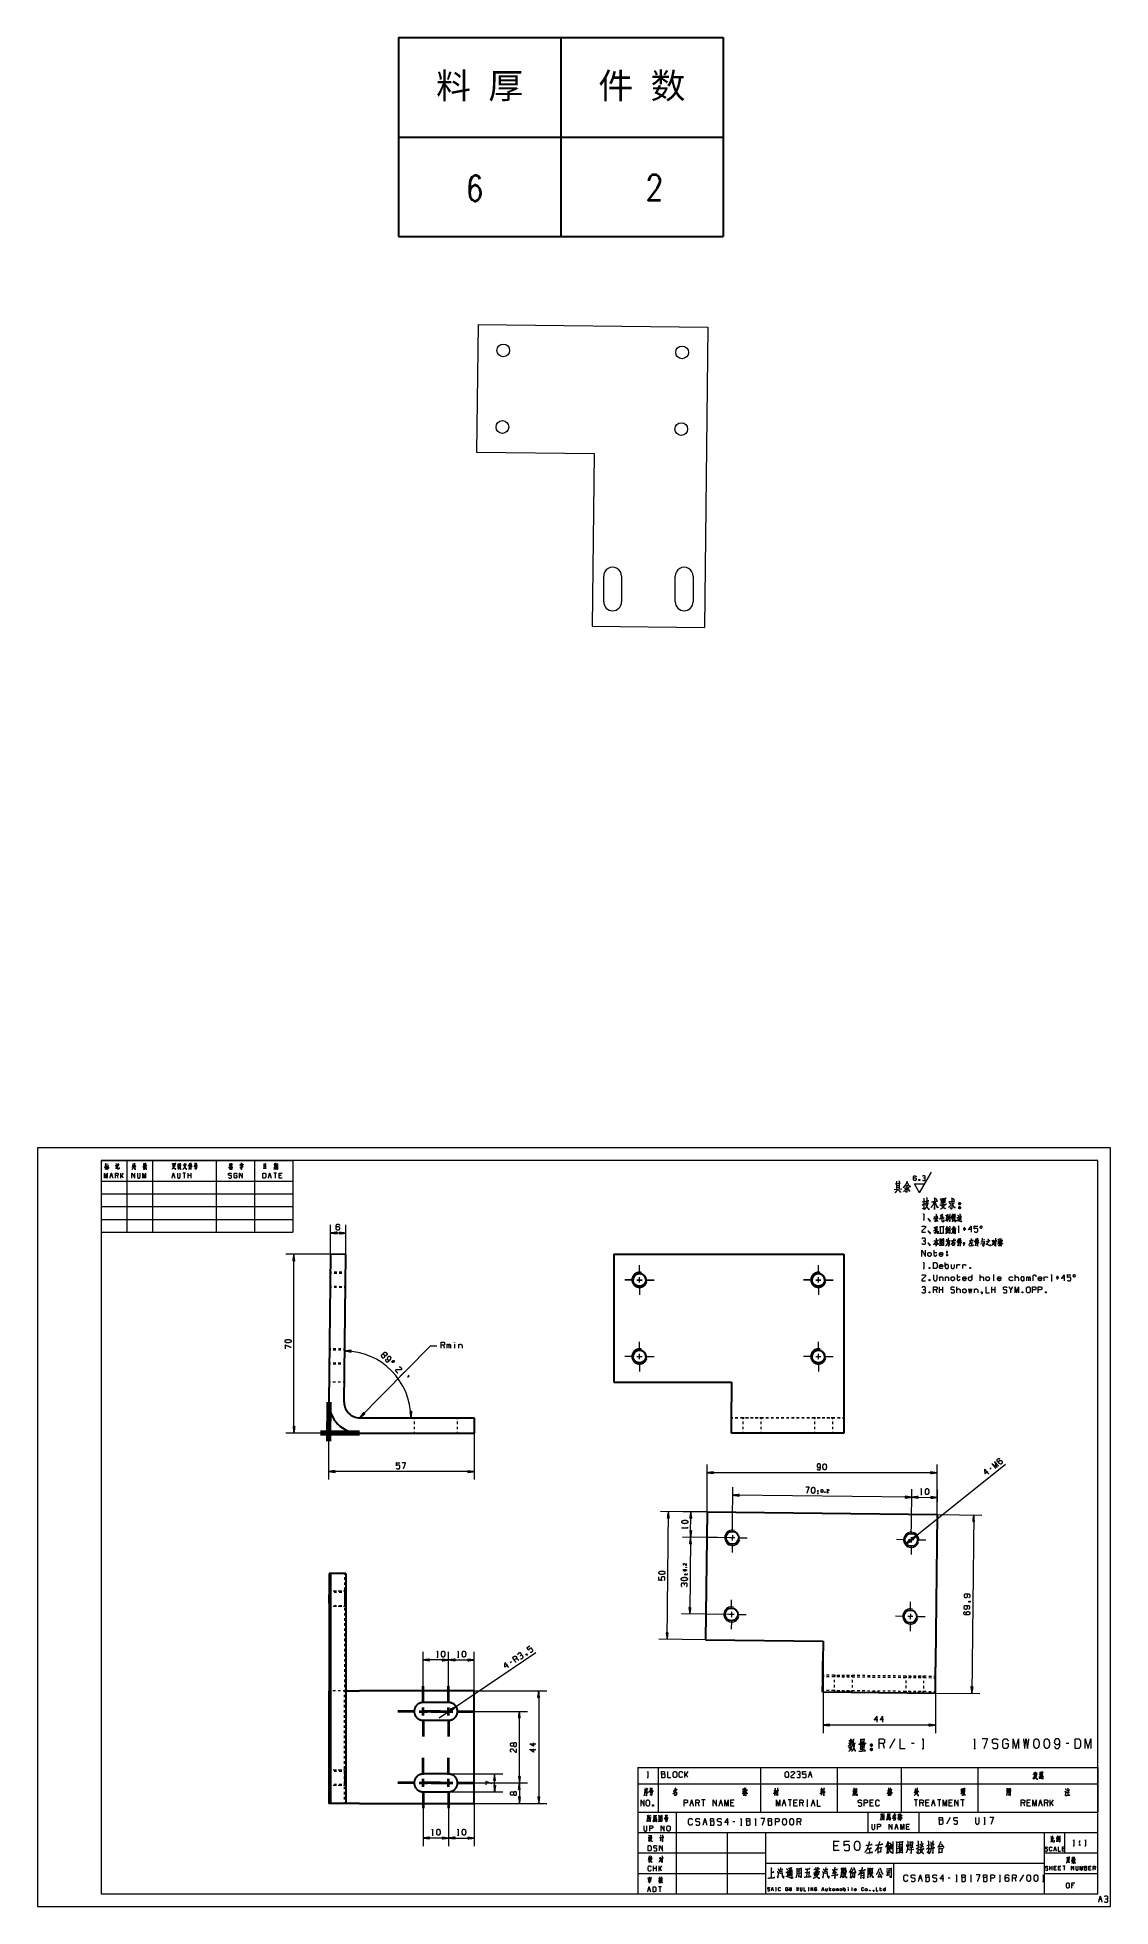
# Model space of a CAD drawing. Header units: millimetres. Extents: x 0 to 420, y 0 to 732.
import ezdxf
from ezdxf.enums import TextEntityAlignment as Align

# ---------------------------------------------------------------- set-up
doc = ezdxf.new("R2010")
doc.units = ezdxf.units.MM
doc.layers.add('1', color=7, linetype='Continuous', true_color=0xffffff)
doc.styles.add('DIM', font='romans.shx', dxfattribs={"width": 0.8, "bigfont": 'bigfont.shx'})

# ---------------------------------------------------------------- blocks, each defined once
blk = doc.blocks.new('*T5')
at = {"color": 0, "linetype": 'ByBlock', "lineweight": -2, "transparency": 16777216}
for p, q in [((0, 0), (127, 0)), ((0, 0), (0, -78)), ((63.5, 0), (63.5, -78)), ((127, 0), (127, -78)), ((0, -39), (127, -39)), ((0, -78), (127, -78))]:
    blk.add_line(p, q, dxfattribs=at)
at = {"color": 0, "transparency": 16777216, "char_height": 10, "width": 60.5, "attachment_point": 5}
for s, insert in [('{\\fSimSun|b0|i0|c134|p2;料 厚}', (31.75, -19.5)), ('{\\fSimSun|b0|i0|c134|p2;件 数}', (95.25, -19.5))]:
    blk.add_mtext(s, dxfattribs=dict(at, insert=insert))
blk = doc.blocks.new('拆图参数')
blk.add_blockref('*T5', (-63.5, 78))
at = {"style": 'DIM', "width": 0.8}
blk.add_attdef('6', text='', height=10, dxfattribs=at).set_placement((-37.13, 18.91), align=Align.MIDDLE_LEFT)
blk.add_attdef('1', text='', height=10, dxfattribs=at).set_placement((36.65, 19.27), align=Align.MIDDLE_CENTER)

msp = doc.modelspace()

# ---------------------------------------------------------------- linework, layer by layer
at = {"lineweight": 18}
for p, q in [((172.44, 619.26), (171.87, 569.27)), ((172.44, 619.26), (262.43, 618.25)), ((262.43, 618.25), (261.11, 500.75)), ((171.87, 569.27), (217.87, 568.75)), ((217.87, 568.75), (217.11, 501.25)), ((221.61, 510.75), (221.61, 520.75)), ((228.61, 520.75), (228.61, 510.75)), ((249.61, 510.76), (249.61, 520.76)), ((256.61, 520.76), (256.61, 510.76)), ((217.11, 501.25), (261.11, 500.75))]:
    msp.add_line(p, q, dxfattribs=at)
for centre in [(182.32, 609.15), (252.32, 608.36), (181.99, 579.15), (251.98, 578.36)]:
    msp.add_circle(centre, 2.5, dxfattribs=at)
for centre, start, end in [((225.11, 520.75), 359.99975, 180.00025), ((253.11, 520.76), 359.99975, 180.00025), ((225.11, 510.75), 180.00012, 359.99988), ((253.11, 510.76), 180.00012, 359.99988)]:
    msp.add_arc(centre, 3.5, start, end, dxfattribs=at)
at = {"layer": '1', "color": 132, "linetype": 'Continuous', "lineweight": 18}
for p, q in [((0, 297), (0, 0)), ((420, 297), (0, 297)), ((420, 0), (420, 297)), ((25, 292), (25, 264)), ((25, 292), (100, 292)), ((25, 292), (100, 292)), ((25, 292), (100, 292)), ((25, 292), (25, 5)), ((415, 292), (25, 292)), ((35, 292), (35, 264)), ((45, 292), (45, 264)), ((70, 292), (70, 264)), ((85, 292), (85, 264)), ((100, 292), (100, 264)), ((415, 5), (415, 292)), ((25, 284), (100, 284)), ((25, 279), (100, 279)), ((25, 274), (100, 274)), ((25, 269), (100, 269)), ((25, 264), (100, 264)), ((235, 37), (235, 5)), ((235, 37), (415, 37)), ((250, 37), (250, 5)), ((325, 37), (325, 29)), ((345, 37), (345, 29)), ((235, 29), (415, 29)), ((270, 29), (270, 5)), ((285, 29), (285, 5)), ((394, 29), (394, 5)), ((402, 29), (402, 21)), ((235, 21), (285, 21)), ((285, 17), (394, 17)), ((335, 17), (335, 5)), ((394, 21), (415, 21)), ((235, 13), (285, 13)), ((394, 13), (415, 13)), ((0, 0), (420, 0)), ((25, 5), (415, 5)), ((235, 5), (415, 5))]:
    msp.add_line(p, q, dxfattribs=at)
at = {"layer": '1', "color": 95, "linetype": 'Continuous', "lineweight": 18}
for p, q in [((26.34, 290.18), (26.96, 290.3)), ((26.7, 289.95), (26.92, 289.68)), ((26.99, 289.99), (27.95, 290.14)), ((27.13, 290.61), (27.71, 290.74)), ((28.66, 286.17), (29.22, 286.17)), ((31.62, 285.18), (31.34, 286.17)), ((33.59, 287.14), (32.63, 285.78)), ((32.63, 285.18), (32.63, 287.14)), ((33.59, 285.18), (33.04, 286.36)), ((41.34, 290.22), (42.13, 290.38)), ((42.25, 290.16), (42.79, 290.28)), ((52.94, 286.17), (53.49, 286.17)), ((53.17, 290.09), (53.7, 290.18)), ((54.91, 288.87), (55.37, 289.43)), ((58.02, 287.14), (56.9, 287.14)), ((57.46, 287.14), (57.46, 285.18)), ((59.02, 285.18), (59.02, 287.14)), ((60.14, 286.17), (59.02, 286.17)), ((60.14, 285.18), (60.14, 287.14)), ((75.25, 290.57), (75.67, 290.63)), ((75.35, 290.55), (75.45, 290.24)), ((75.83, 289.64), (75.37, 289.56)), ((75.82, 290.51), (76.35, 290.61)), ((75.98, 290.49), (76.11, 290.16)), ((90.65, 286.17), (91.2, 286.17)), ((93.6, 287.14), (92.49, 287.14)), ((92.56, 290.43), (93.43, 290.55)), ((92.84, 290.07), (93.11, 290.14)), ((92.86, 289.72), (93.09, 289.78)), ((93.05, 287.14), (93.05, 285.18)), ((93.6, 290.05), (93.85, 290.12)), ((95.45, 286.17), (94.61, 286.17)), ((335.35, 280.64), (338.24, 281.01)), ((335.69, 282.96), (337.82, 283.26)), ((336.25, 281.58), (336.97, 281.65)), ((336.28, 282.25), (336.99, 282.4)), ((340.75, 282.21), (339.72, 282.03)), ((346.24, 274.59), (347.3, 275.41)), ((346.29, 275.86), (347.24, 276.12)), ((346.63, 268.8), (347.06, 268.8)), ((350.73, 264.51), (351.79, 265.11)), ((355.9, 265.69), (356.66, 265.86)), ((355.92, 263.76), (356.61, 264.11)), ((355.95, 264.44), (356.52, 264.59)), ((356.78, 265.54), (356.78, 264.34)), ((358.35, 269.47), (357.7, 269.3)), ((357.84, 269.92), (358.32, 270.07)), ((357.91, 270.42), (358.34, 270.55)), ((358.3, 264.16), (359.04, 264.26)), ((359.01, 264.79), (358.37, 264.69)), ((360.29, 264.04), (360.72, 264.04)), ((363.28, 265.24), (362.27, 265.24)), ((362.45, 265.71), (363.12, 264.76)), ((363.1, 265.71), (362.45, 264.76)), ((362.76, 264.51), (362.76, 265.94)), ((365.54, 259.77), (365.52, 258.75)), ((369.03, 259.4), (370.21, 259.6)), ((370.74, 261.02), (369.65, 260.85)), ((375.82, 260.37), (376.64, 260.6)), ((346.63, 249.75), (347.06, 249.75)), ((350.73, 256.09), (352.05, 256.09)), ((355.28, 250.37), (355.28, 252.12)), ((355.78, 255.24), (356.11, 255.24)), ((355.78, 255.24), (355.78, 254.76)), ((359.83, 249.75), (359.83, 251.32)), ((362.11, 249.75), (362.11, 251.32)), ((353, 246.56), (353, 244.99)), ((353, 240.22), (353, 242.6)), ((354.35, 240.22), (354.35, 242.6)), ((355.28, 246.56), (355.28, 244.99)), ((359.83, 246.56), (361.16, 246.56)), ((359.83, 240.22), (359.83, 242.6)), ((366.66, 241.8), (366.66, 240.22)), ((368.94, 244.99), (368.94, 247.36)), ((373.49, 240.22), (373.49, 242.6)), ((374.16, 247.39), (374.16, 244.99)), ((374.84, 240.22), (374.84, 242.6)), ((381.67, 242.6), (380.99, 241.42)), ((382.6, 244.99), (382.6, 247.36)), ((386.2, 244.99), (386.2, 246.56)), ((387.15, 244.99), (387.15, 246.56)), ((389.85, 246.04), (389.43, 246.04)), ((393.98, 244.99), (393.98, 246.56)), ((396.72, 244.99), (397.14, 244.99)), ((399.7, 246.19), (398.69, 246.19)), ((398.87, 246.66), (399.54, 245.71)), ((399.52, 246.66), (398.87, 245.71)), ((399.19, 245.46), (399.19, 246.89)), ((352.07, 240.22), (351.74, 241.42)), ((354.35, 241.42), (353, 241.42)), ((374.84, 241.42), (373.49, 241.42)), ((159.37, 218.56), (159.04, 219.76)), ((160.31, 218.56), (160.31, 220.14)), ((163.25, 220.14), (163.25, 218.56)), ((164.86, 220.14), (164.86, 218.56)), ((141.98, 207.88), (142.28, 207.58)), ((373.3, 171.69), (372.77, 171.27)), ((305.14, 161.77), (305.71, 161.76)), ((305.72, 162.55), (305.15, 162.56)), ((305.44, 162.95), (305.43, 162.15)), ((345.68, 161.29), (346.11, 161.29)), ((254.58, 148.08), (254.58, 148.5)), ((253.17, 130.06), (253.97, 130.05)), ((253.57, 130.34), (253.56, 129.77)), ((254.35, 129.76), (254.36, 130.33)), ((156.32, 97.64), (156.75, 97.64)), ((164.46, 97.64), (164.88, 97.64)), ((185.55, 95.83), (185, 95.45)), ((188.39, 96.3), (187.44, 97.1)), ((317.46, 64.01), (318.97, 64.33)), ((319.19, 63.89), (320.22, 64.13)), ((321.97, 61.49), (323.75, 61.69)), ((322.14, 64.72), (323.25, 64.92)), ((322.36, 62.63), (323.34, 62.75)), ((322.83, 63.22), (322.83, 60.94)), ((331.52, 61.92), (330.99, 63.81)), ((335.55, 65.66), (333.44, 61.92)), ((343.09, 63.81), (342.04, 63.81)), ((346.27, 61.92), (346.93, 61.92)), ((366.44, 61.92), (367.11, 61.92)), ((403.62, 63.81), (402.56, 63.81)), ((235, 54.46), (243, 54.46)), ((235, 54.46), (235, 48.11)), ((243, 54.46), (243, 48.11)), ((243, 54.46), (283, 54.46)), ((254.57, 52.85), (253.41, 51.2)), ((253.41, 50.48), (253.41, 52.85)), ((254.57, 50.48), (253.9, 51.9)), ((283, 54.46), (283, 48.11)), ((283, 54.46), (313, 54.46)), ((302.09, 51.68), (302.76, 51.68)), ((313, 54.46), (313, 48.11)), ((313, 54.46), (338, 54.46)), ((338, 54.46), (338, 48.11)), ((338, 54.46), (368, 54.46)), ((368, 54.46), (368, 48.11)), ((368, 54.46), (415, 54.46)), ((392.8, 52.53), (392.8, 50.83)), ((415, 54.46), (415, 48.11)), ((235, 48.11), (243, 48.11)), ((235, 48.11), (235, 37)), ((238.67, 50.48), (239.09, 50.48)), ((243, 48.11), (243, 37)), ((243, 48.11), (283, 48.11)), ((275.91, 45.23), (276.73, 45.45)), ((283, 48.11), (283, 37)), ((283, 48.11), (313, 48.11)), ((288.21, 45.4), (289.01, 45.55)), ((306.41, 45.2), (307.27, 45.33)), ((313, 48.11), (313, 37)), ((313, 48.11), (338, 48.11)), ((319.13, 45.55), (319.78, 45.7)), ((338, 48.11), (338, 37)), ((338, 48.11), (368, 48.11)), ((362.27, 45.55), (362.75, 45.65)), ((362.5, 46.1), (362.48, 43.7)), ((368, 48.11), (368, 37)), ((368, 48.11), (415, 48.11)), ((403.26, 45.53), (403.26, 43.6)), ((415, 48.11), (415, 37)), ((235, 37), (243, 37)), ((243, 37), (283, 37)), ((255.72, 40.56), (256.39, 40.56)), ((259, 39.36), (258.67, 40.56)), ((261.28, 41.74), (259.94, 41.74)), ((260.61, 41.74), (260.61, 39.36)), ((267.1, 40.56), (267.77, 40.56)), ((272.33, 40.56), (271.32, 40.56)), ((283, 37), (313, 37)), ((291.86, 40.56), (292.53, 40.56)), ((295.14, 41.74), (293.8, 41.74)), ((294.47, 41.74), (294.47, 39.36)), ((297.08, 40.56), (296.08, 40.56)), ((299.7, 39.36), (299.36, 40.56)), ((301.12, 41.74), (301.46, 41.74)), ((301.12, 39.36), (301.46, 39.36)), ((301.3, 41.74), (301.3, 39.36)), ((303.24, 40.56), (303.91, 40.56)), ((313, 37), (338, 37)), ((326.85, 40.56), (325.84, 40.56)), ((338, 37), (368, 37)), ((344.45, 41.74), (343.11, 41.74)), ((343.78, 41.74), (343.78, 39.36)), ((346.73, 39.36), (346.39, 40.56)), ((348.67, 40.56), (347.66, 40.56)), ((350.27, 40.56), (350.94, 40.56)), ((353.56, 41.74), (352.21, 41.74)), ((352.88, 41.74), (352.88, 39.36)), ((357.77, 40.56), (356.76, 40.56)), ((362.66, 41.74), (361.32, 41.74)), ((361.99, 41.74), (361.99, 39.36)), ((368, 37), (415, 37)), ((386.37, 39.36), (386.04, 40.56)), ((388.31, 40.56), (387.31, 40.56)), ((392.19, 40.56), (392.87, 40.56)), ((395.48, 39.36), (395.14, 40.56)), ((397.58, 41.74), (396.41, 40.09)), ((396.41, 39.36), (396.41, 41.74)), ((397.58, 39.36), (396.91, 40.79)), ((241.5, 33.66), (242.04, 33.81)), ((241.79, 35.05), (241.78, 33.74)), ((260.9, 33.21), (261.64, 33.21)), ((272.95, 33.21), (272.21, 33.21)), ((275.18, 31.88), (275.65, 31.88)), ((280.84, 31.88), (281.3, 31.88)), ((298.78, 31.88), (298.41, 33.21)), ((332.92, 34.28), (333.47, 34.43)), ((333.22, 35.67), (333.2, 34.36)), ((335.89, 31.26), (336.48, 31.26)), ((336.72, 35.38), (337.43, 35.58)), ((341.01, 31.26), (340.12, 31.26)), ((357.27, 34.94), (355.79, 32.32)), ((370.44, 32.32), (370.91, 32.32)), ((154.46, 27.93), (154.88, 27.93)), ((164.46, 27.93), (164.88, 27.93)), ((313.3, 23.8), (311.72, 23.8)), ((325.63, 22.69), (325.6, 21.08)), ((336.76, 24.19), (338.13, 24.46)), ((336.85, 23.52), (338.02, 23.8)), ((341.13, 22.26), (342.94, 22.54)), ((341.55, 24.39), (342.22, 24.58)), ((343.89, 22.54), (345.08, 23.48)), ((343.94, 23.91), (345.06, 24.19)), ((345.22, 23.28), (346.92, 23.52)), ((345.28, 24.46), (346.81, 24.7)), ((348.09, 23.95), (349.09, 24.19)), ((396.78, 26.5), (397.1, 26.62)), ((398.04, 22.56), (398.48, 22.56)), ((401.88, 22.56), (401.21, 22.56)), ((405.37, 23.74), (405.8, 23.74)), ((407.69, 24.46), (408.02, 24.46)), ((407.69, 24.46), (407.69, 23.99)), ((409.93, 23.74), (410.35, 23.74)), ((239.62, 19.15), (239.06, 19.01)), ((239.43, 18.9), (239.63, 18.63)), ((241.17, 13.94), (241.17, 15.91)), ((242.28, 14.94), (241.17, 14.94)), ((242.28, 13.94), (242.28, 15.91)), ((244.25, 15.91), (243.29, 14.54)), ((243.29, 13.94), (243.29, 15.91)), ((244.25, 13.94), (243.7, 15.12)), ((334.31, 21.35), (334.73, 20.88)), ((396.24, 14.25), (396.24, 15.82)), ((397.13, 15.04), (396.24, 15.04)), ((397.13, 14.25), (397.13, 15.82)), ((398.6, 15.04), (397.94, 15.04)), ((400.3, 15.04), (399.63, 15.04)), ((402.22, 15.82), (401.33, 15.82)), ((401.78, 15.82), (401.78, 14.25)), ((404.78, 18.63), (405.57, 18.79)), ((405.68, 18.57), (406.23, 18.69)), ((412.18, 15.04), (411.51, 15.04)), ((414.1, 14.25), (413.88, 15.04)), ((239.32, 10.28), (239.85, 10.36)), ((244.18, 7.77), (243.07, 7.77)), ((243.7, 10.96), (243.12, 10.84)), ((243.49, 10.67), (243.68, 10.43)), ((243.62, 7.77), (243.62, 5.8)), ((288.91, 7.48), (289.1, 7.48)), ((289.01, 7.48), (289.01, 6.17)), ((290.64, 13.69), (291.54, 13.94)), ((294.25, 13.42), (295.03, 13.59)), ((294.25, 12.8), (295.08, 13)), ((297.47, 12.9), (298.59, 13.18)), ((298.54, 14.01), (297.49, 13.73)), ((301.25, 14.63), (300.98, 11.62)), ((301.64, 7.48), (301.83, 7.48)), ((301.74, 7.48), (301.74, 6.17)), ((304.3, 13.8), (305.66, 14.04)), ((308.32, 13.69), (309.22, 13.94)), ((315.02, 14.01), (314.63, 13.94)), ((315, 13.25), (314.63, 13.14)), ((315.51, 6.52), (315.51, 7.48)), ((318.71, 7.5), (318.71, 6.17)), ((323.17, 12.9), (322.32, 12.8)), ((322.32, 12.14), (323.17, 12.25)), ((323.85, 14.45), (323.66, 14.35)), ((326.44, 14.25), (325.93, 14.18)), ((345.17, 11.17), (345.91, 11.17)), ((357.23, 11.17), (356.49, 11.17)), ((359.45, 9.85), (359.92, 9.85)), ((365.11, 9.85), (365.58, 9.85)), ((376.42, 9.85), (376.89, 9.85)), ((383.06, 9.85), (382.68, 11.17)), ((385.88, 12.47), (384.4, 9.85)), ((393.39, 9.85), (393.86, 9.85)), ((405.52, 8.46), (404.84, 8.46)), ((239.1, 6.79), (239.66, 6.79)), ((287.41, 6.84), (287.78, 6.84)), ((288.91, 6.17), (289.1, 6.17)), ((301.64, 6.17), (301.83, 6.17)), ((307.21, 6.84), (307.58, 6.84)), ((309.85, 7.04), (310.59, 7.04)), ((312.68, 6.17), (312.68, 7.04)), ((317.3, 7.04), (317.3, 6.17)), ((329.66, 7.04), (330.39, 7.04)), ((415.62, 2.91), (416.3, 2.91))]:
    msp.add_line(p, q, dxfattribs=at)
at = {"layer": '1', "color": 43, "linetype": 'Continuous', "lineweight": 18}
for p, q in [((345.26, 279.45), (349.88, 287.45)), ((343.25, 282.95), (347.28, 282.95)), ((345.26, 279.45), (343.25, 282.95)), ((225.62, 255.27), (226.12, 255.27)), ((227.12, 255.27), (228.12, 255.27)), ((229.12, 255.27), (230.12, 255.27)), ((231.12, 255.27), (232.12, 255.27)), ((233.12, 255.27), (234.12, 255.27)), ((235.12, 255.27), (236.12, 255.27)), ((237.12, 255.27), (238.12, 255.27)), ((239.12, 255.27), (240.12, 255.27)), ((241.12, 255.27), (242.12, 255.27)), ((243.12, 255.27), (244.12, 255.27)), ((245.12, 255.27), (246.12, 255.27)), ((247.12, 255.27), (248.12, 255.27)), ((249.12, 255.27), (250.12, 255.27)), ((251.12, 255.27), (252.12, 255.27)), ((253.12, 255.27), (254.12, 255.27)), ((255.12, 255.27), (256.12, 255.27)), ((257.12, 255.27), (258.12, 255.27)), ((259.12, 255.27), (260.12, 255.27)), ((261.12, 255.27), (262.12, 255.27)), ((263.12, 255.27), (264.12, 255.27)), ((265.12, 255.27), (266.12, 255.27)), ((267.12, 255.27), (268.12, 255.27)), ((269.12, 255.27), (270.12, 255.27)), ((271.12, 255.27), (272.12, 255.27)), ((273.12, 255.27), (274.12, 255.27)), ((275.12, 255.27), (276.12, 255.27)), ((277.12, 255.27), (278.12, 255.27)), ((279.12, 255.27), (280.12, 255.27)), ((281.12, 255.27), (282.12, 255.27)), ((283.12, 255.27), (284.12, 255.27)), ((285.12, 255.27), (286.12, 255.27)), ((287.12, 255.27), (288.12, 255.27)), ((289.12, 255.27), (290.12, 255.27)), ((291.12, 255.27), (292.12, 255.27)), ((293.12, 255.27), (294.12, 255.27)), ((295.12, 255.27), (296.12, 255.27)), ((297.12, 255.27), (298.12, 255.27)), ((299.12, 255.27), (300.12, 255.27)), ((301.12, 255.27), (302.12, 255.27)), ((303.12, 255.27), (304.12, 255.27)), ((305.12, 255.27), (306.12, 255.27)), ((307.12, 255.27), (308.12, 255.27)), ((309.12, 255.27), (310.12, 255.27)), ((311.12, 255.27), (312.12, 255.27)), ((313.12, 255.27), (314.12, 255.27)), ((315.12, 255.27), (315.62, 255.27)), ((114.58, 242.84), (115.08, 242.83)), ((115.08, 242.33), (114.58, 242.34)), ((115.08, 242.33), (114.58, 242.34)), ((115.14, 247.83), (114.64, 247.84)), ((115.15, 248.33), (114.65, 248.34)), ((115.15, 248.33), (114.65, 248.34)), ((116.08, 242.82), (117.08, 242.81)), ((117.08, 242.31), (116.08, 242.32)), ((117.08, 242.31), (116.08, 242.32)), ((117.14, 247.81), (116.14, 247.82)), ((117.15, 248.31), (116.15, 248.32)), ((117.15, 248.31), (116.15, 248.32)), ((118.08, 242.8), (119.08, 242.79)), ((119.08, 242.29), (118.08, 242.3)), ((119.08, 242.29), (118.08, 242.3)), ((119.14, 247.78), (118.14, 247.8)), ((119.15, 248.28), (118.15, 248.3)), ((119.15, 248.28), (118.15, 248.3)), ((120.08, 242.77), (120.58, 242.77)), ((120.58, 242.27), (120.08, 242.27)), ((120.58, 242.27), (120.08, 242.27)), ((120.64, 247.77), (120.14, 247.77)), ((120.65, 248.27), (120.15, 248.27)), ((120.65, 248.27), (120.15, 248.27)), ((233.12, 245.34), (233.12, 245.32)), ((233.12, 245.3), (233.18, 244.81)), ((233.12, 245.29), (233.12, 245.27)), ((238.05, 244.81), (238.12, 245.3)), ((238.12, 245.32), (238.12, 245.34)), ((238.12, 245.27), (238.12, 245.29)), ((303.12, 245.34), (303.12, 245.32)), ((303.12, 245.29), (303.12, 245.27)), ((303.12, 245.27), (303.19, 244.78)), ((308.05, 244.78), (308.12, 245.27)), ((308.12, 245.32), (308.12, 245.34)), ((308.12, 245.27), (308.12, 245.29)), ((114.74, 212.33), (114.24, 212.34)), ((114.74, 212.33), (114.24, 212.34)), ((114.25, 212.84), (114.75, 212.83)), ((114.8, 217.83), (114.3, 217.84)), ((114.81, 218.33), (114.31, 218.34)), ((114.81, 218.33), (114.31, 218.34)), ((116.74, 212.31), (115.74, 212.32)), ((116.74, 212.31), (115.74, 212.32)), ((115.75, 212.82), (116.75, 212.81)), ((116.8, 217.81), (115.8, 217.82)), ((116.81, 218.31), (115.81, 218.32)), ((116.81, 218.31), (115.81, 218.32)), ((118.74, 212.29), (117.74, 212.3)), ((118.74, 212.29), (117.74, 212.3)), ((117.75, 212.8), (118.75, 212.79)), ((118.8, 217.79), (117.8, 217.8)), ((118.81, 218.29), (117.81, 218.3)), ((118.81, 218.29), (117.81, 218.3)), ((120.24, 212.27), (119.74, 212.28)), ((120.24, 212.27), (119.74, 212.28)), ((119.75, 212.78), (120.25, 212.77)), ((120.3, 217.77), (119.8, 217.78)), ((120.31, 218.27), (119.81, 218.28)), ((120.31, 218.27), (119.81, 218.28)), ((233.12, 215.34), (233.12, 215.32)), ((233.12, 215.3), (233.18, 214.81)), ((233.12, 215.29), (233.12, 215.27)), ((238.05, 214.81), (238.12, 215.3)), ((238.12, 215.32), (238.12, 215.34)), ((238.12, 215.27), (238.12, 215.29)), ((303.12, 215.34), (303.12, 215.32)), ((303.12, 215.29), (303.12, 215.27)), ((303.12, 215.27), (303.19, 214.79)), ((308.05, 214.79), (308.12, 215.27)), ((308.12, 215.32), (308.12, 215.34)), ((308.12, 215.27), (308.12, 215.29)), ((114.66, 205.33), (114.16, 205.34)), ((116.66, 205.31), (115.66, 205.32)), ((118.66, 205.29), (117.66, 205.3)), ((120.16, 205.27), (119.66, 205.28)), ((147.44, 191.33), (147.44, 190.83)), ((164.44, 190.83), (164.44, 191.33)), ((272.12, 191.33), (271.62, 191.33)), ((271.62, 191.33), (272.12, 191.33)), ((274.12, 191.33), (273.12, 191.33)), ((273.12, 191.33), (274.12, 191.33)), ((276.12, 191.33), (275.12, 191.33)), ((275.12, 191.33), (276.12, 191.33)), ((276.12, 191.33), (276.12, 190.83)), ((278.12, 191.33), (277.12, 191.33)), ((277.12, 191.33), (278.12, 191.33)), ((280.12, 191.33), (279.12, 191.33)), ((279.12, 191.33), (280.12, 191.33)), ((282.12, 191.33), (281.12, 191.33)), ((281.12, 191.33), (282.12, 191.33)), ((284.12, 191.33), (283.12, 191.33)), ((283.12, 191.33), (283.12, 190.83)), ((283.12, 191.33), (284.12, 191.33)), ((286.12, 191.33), (285.12, 191.33)), ((285.12, 191.33), (286.12, 191.33)), ((288.12, 191.33), (287.12, 191.33)), ((287.12, 191.33), (288.12, 191.33)), ((290.12, 191.33), (289.12, 191.33)), ((289.12, 191.33), (290.12, 191.33)), ((292.12, 191.33), (291.12, 191.33)), ((291.12, 191.33), (292.12, 191.33)), ((294.12, 191.33), (293.12, 191.33)), ((293.12, 191.33), (294.12, 191.33)), ((296.12, 191.33), (295.12, 191.33)), ((295.12, 191.33), (296.12, 191.33)), ((298.12, 191.33), (297.12, 191.33)), ((297.12, 191.33), (298.12, 191.33)), ((300.12, 191.33), (299.12, 191.33)), ((299.12, 191.33), (300.12, 191.33)), ((302.12, 191.33), (301.12, 191.33)), ((301.12, 191.33), (302.12, 191.33)), ((304.12, 191.33), (303.12, 191.33)), ((303.12, 191.33), (304.12, 191.33)), ((304.12, 191.33), (304.12, 190.83)), ((306.12, 191.33), (305.12, 191.33)), ((305.12, 191.33), (306.12, 191.33)), ((308.12, 191.33), (307.12, 191.33)), ((307.12, 191.33), (308.12, 191.33)), ((310.12, 191.33), (309.12, 191.33)), ((309.12, 191.33), (310.12, 191.33)), ((312.12, 191.33), (311.12, 191.33)), ((311.12, 191.33), (311.12, 190.83)), ((311.12, 191.33), (312.12, 191.33)), ((314.12, 191.33), (313.12, 191.33)), ((313.12, 191.33), (314.12, 191.33)), ((315.62, 191.33), (315.12, 191.33)), ((315.12, 191.33), (315.62, 191.33)), ((147.44, 189.83), (147.44, 188.83)), ((147.44, 187.83), (147.44, 186.83)), ((147.44, 185.83), (147.44, 185.33)), ((164.44, 188.83), (164.44, 189.83)), ((164.44, 186.83), (164.44, 187.83)), ((164.44, 185.33), (164.44, 185.83)), ((276.12, 189.83), (276.12, 188.83)), ((276.12, 187.83), (276.12, 186.83)), ((276.12, 185.83), (276.12, 185.33)), ((283.12, 189.83), (283.12, 188.83)), ((283.12, 187.83), (283.12, 186.83)), ((283.12, 185.83), (283.12, 185.33)), ((304.12, 189.83), (304.12, 188.83)), ((304.12, 187.83), (304.12, 186.83)), ((304.12, 185.83), (304.12, 185.33)), ((311.12, 189.83), (311.12, 188.83)), ((311.12, 187.83), (311.12, 186.83)), ((311.12, 185.83), (311.12, 185.33)), ((120.16, 130.42), (120.16, 129.92)), ((120.16, 128.92), (120.16, 127.92)), ((120.16, 126.92), (120.16, 125.92)), ((120.16, 124.92), (120.16, 123.92)), ((114.77, 123.42), (114.27, 123.42)), ((114.36, 122.92), (114.27, 122.92)), ((114.27, 117.92), (114.36, 117.92)), ((114.77, 117.42), (114.27, 117.42)), ((114.61, 122.92), (114.53, 122.92)), ((114.53, 117.92), (114.61, 117.92)), ((115.11, 123.42), (114.61, 123.42)), ((115.11, 122.92), (114.61, 122.92)), ((114.61, 117.92), (115.11, 117.92)), ((115.11, 117.42), (114.61, 117.42)), ((116.77, 123.42), (115.77, 123.42)), ((116.77, 117.42), (115.77, 117.42)), ((117.11, 123.42), (116.11, 123.42)), ((117.11, 122.92), (116.11, 122.92)), ((116.11, 117.92), (117.11, 117.92)), ((117.11, 117.42), (116.11, 117.42)), ((118.77, 123.42), (117.77, 123.42)), ((118.77, 117.42), (117.77, 117.42)), ((119.11, 123.42), (118.11, 123.42)), ((119.11, 122.92), (118.11, 122.92)), ((118.11, 117.92), (119.11, 117.92)), ((119.11, 117.42), (118.11, 117.42)), ((120.27, 123.42), (119.77, 123.42)), ((120.27, 117.42), (119.77, 117.42)), ((120.61, 123.42), (120.11, 123.42)), ((120.61, 122.92), (120.11, 122.92)), ((120.11, 117.92), (120.61, 117.92)), ((120.61, 117.42), (120.11, 117.42)), ((120.16, 122.92), (120.16, 121.92)), ((120.16, 120.92), (120.16, 119.92)), ((120.16, 118.92), (120.16, 117.92)), ((120.16, 116.92), (120.16, 115.92)), ((120.16, 114.92), (120.16, 113.92)), ((120.16, 112.92), (120.16, 111.92)), ((120.16, 110.92), (120.16, 109.92)), ((120.16, 108.92), (120.16, 107.92)), ((120.16, 106.92), (120.16, 105.92)), ((120.16, 104.92), (120.16, 103.92)), ((120.16, 102.92), (120.16, 101.92)), ((120.16, 100.92), (120.16, 99.92)), ((120.16, 98.92), (120.16, 97.92)), ((120.16, 96.92), (120.16, 95.92)), ((120.16, 94.92), (120.16, 93.92)), ((120.16, 92.92), (120.16, 91.92)), ((120.16, 90.92), (120.16, 89.92)), ((120.16, 88.92), (120.16, 87.92)), ((307.36, 90.09), (307.86, 90.08)), ((307.87, 90.59), (307.37, 90.59)), ((308.86, 90.07), (309.86, 90.06)), ((309.87, 90.57), (308.87, 90.58)), ((310.86, 90.05), (311.86, 90.04)), ((311.87, 90.54), (310.87, 90.56)), ((311.85, 88.82), (311.83, 87.82)), ((311.86, 90.43), (311.86, 90.4)), ((311.86, 90.35), (311.86, 90.32)), ((311.86, 90.32), (311.86, 89.82)), ((312.86, 90.03), (313.86, 90.01)), ((313.87, 90.52), (312.87, 90.53)), ((314.86, 90), (315.86, 89.99)), ((315.87, 90.5), (314.87, 90.51)), ((316.86, 89.98), (317.86, 89.97)), ((317.87, 90.48), (316.87, 90.49)), ((318.85, 88.74), (318.83, 87.74)), ((318.86, 90.32), (318.86, 90.35)), ((318.86, 90.24), (318.86, 90.27)), ((318.86, 90.24), (318.86, 89.74)), ((318.86, 89.96), (319.86, 89.95)), ((319.87, 90.45), (318.87, 90.46)), ((320.86, 89.94), (321.86, 89.92)), ((321.86, 90.43), (320.87, 90.44)), ((323.86, 90.41), (322.86, 90.42)), ((322.86, 89.91), (323.86, 89.9)), ((325.86, 90.39), (324.86, 90.4)), ((324.86, 89.89), (325.86, 89.88)), ((327.86, 90.36), (326.86, 90.37)), ((326.86, 89.87), (327.86, 89.86)), ((329.86, 90.34), (328.86, 90.35)), ((328.86, 89.85), (329.86, 89.83)), ((331.86, 90.32), (330.86, 90.33)), ((330.86, 89.82), (331.86, 89.81)), ((333.86, 90.3), (332.86, 90.31)), ((332.86, 89.8), (333.86, 89.79)), ((335.86, 90.27), (334.86, 90.28)), ((334.86, 89.78), (335.86, 89.77)), ((337.86, 90.25), (336.86, 90.26)), ((336.86, 89.76), (337.86, 89.74)), ((339.86, 90.23), (338.86, 90.24)), ((338.86, 89.73), (339.86, 89.72)), ((339.84, 88.5), (339.83, 87.5)), ((339.86, 90.11), (339.86, 90.09)), ((339.86, 90.03), (339.86, 90)), ((339.86, 90), (339.86, 89.5)), ((341.86, 90.21), (340.86, 90.22)), ((340.86, 89.71), (341.86, 89.7)), ((343.86, 90.18), (342.86, 90.19)), ((342.86, 89.69), (343.86, 89.68)), ((345.86, 90.16), (344.86, 90.17)), ((344.86, 89.66), (345.86, 89.65)), ((346.84, 88.42), (346.83, 87.42)), ((347.86, 90.14), (346.86, 90.15)), ((346.86, 90.01), (346.86, 90.04)), ((346.86, 89.92), (346.86, 89.95)), ((346.86, 89.92), (346.86, 89.42)), ((346.86, 89.64), (347.86, 89.63)), ((349.86, 90.11), (348.86, 90.13)), ((348.86, 89.62), (349.86, 89.61)), ((351.36, 90.1), (350.86, 90.1)), ((350.86, 89.6), (351.36, 89.59)), ((114.66, 84.42), (114.16, 84.42)), ((116.66, 84.42), (115.66, 84.42)), ((118.66, 84.42), (117.66, 84.42)), ((120.16, 84.42), (119.66, 84.42)), ((120.07, 84.42), (120.07, 83.92)), ((120.07, 82.92), (120.07, 81.92)), ((120.07, 80.92), (120.07, 79.92)), ((120.16, 86.92), (120.16, 85.92)), ((120.16, 84.92), (120.16, 84.42)), ((120.16, 84.42), (120.3, 84.42)), ((120.58, 84.42), (120.73, 84.42)), ((170.94, 83.92), (170.94, 84.42)), ((170.94, 81.92), (170.94, 82.92)), ((170.94, 79.92), (170.94, 80.92)), ((307.8, 84.59), (307.3, 84.6)), ((309.8, 84.57), (308.8, 84.58)), ((311.8, 84.54), (310.8, 84.56)), ((311.8, 84.82), (311.8, 84.32)), ((311.82, 86.82), (311.81, 85.82)), ((313.8, 84.52), (312.8, 84.53)), ((315.8, 84.5), (314.8, 84.51)), ((317.8, 84.48), (316.8, 84.49)), ((318.8, 84.74), (318.79, 84.24)), ((319.8, 84.45), (318.8, 84.47)), ((318.82, 86.74), (318.81, 85.74)), ((321.8, 84.43), (320.8, 84.44)), ((323.8, 84.41), (322.8, 84.42)), ((325.8, 84.39), (324.8, 84.4)), ((327.8, 84.36), (326.8, 84.38)), ((329.8, 84.34), (328.8, 84.35)), ((331.8, 84.32), (330.8, 84.33)), ((333.8, 84.3), (332.8, 84.31)), ((335.8, 84.27), (334.8, 84.28)), ((337.8, 84.25), (336.8, 84.26)), ((339.8, 84.23), (338.8, 84.24)), ((339.8, 84.5), (339.79, 84)), ((339.82, 86.5), (339.81, 85.5)), ((341.8, 84.21), (340.8, 84.22)), ((343.8, 84.18), (342.8, 84.19)), ((345.8, 84.16), (344.8, 84.17)), ((346.8, 84.42), (346.79, 83.92)), ((347.8, 84.14), (346.8, 84.15)), ((346.82, 86.42), (346.81, 85.42)), ((349.8, 84.12), (348.8, 84.13)), ((351.3, 84.1), (350.8, 84.1)), ((120.07, 78.92), (120.07, 77.92)), ((120.07, 76.92), (120.07, 75.92)), ((120.07, 74.92), (120.07, 73.92)), ((150.94, 79.92), (150.39, 79.85)), ((150.94, 79.92), (150.94, 79.92)), ((150.94, 79.92), (150.94, 79.92)), ((170.94, 77.92), (170.94, 78.92)), ((170.94, 75.92), (170.94, 76.92)), ((170.94, 73.92), (170.94, 74.92)), ((120.07, 72.92), (120.07, 71.92)), ((120.07, 70.92), (120.07, 69.92)), ((120.07, 68.92), (120.07, 67.92)), ((120.07, 66.92), (120.07, 65.92)), ((150.39, 72.98), (150.94, 72.92)), ((150.94, 72.92), (150.94, 72.92)), ((150.94, 72.92), (150.94, 72.92)), ((170.94, 71.92), (170.94, 72.92)), ((170.94, 69.92), (170.94, 70.92)), ((170.94, 67.92), (170.94, 68.92)), ((170.94, 65.92), (170.94, 66.92)), ((120.07, 64.92), (120.07, 63.92)), ((120.07, 62.92), (120.07, 61.92)), ((120.07, 60.92), (120.07, 59.92)), ((120.07, 58.92), (120.07, 57.92)), ((170.94, 63.92), (170.94, 64.92)), ((170.94, 61.92), (170.94, 62.92)), ((170.94, 59.92), (170.94, 60.92)), ((170.94, 57.92), (170.94, 58.92)), ((114.77, 53.42), (114.27, 53.42)), ((114.36, 52.92), (114.27, 52.92)), ((114.61, 52.92), (114.53, 52.92)), ((115.11, 53.42), (114.61, 53.42)), ((115.11, 52.92), (114.61, 52.92)), ((116.77, 53.42), (115.77, 53.42)), ((117.11, 53.42), (116.11, 53.42)), ((117.11, 52.92), (116.11, 52.92)), ((118.77, 53.42), (117.77, 53.42)), ((119.11, 53.42), (118.11, 53.42)), ((119.11, 52.92), (118.11, 52.92)), ((120.27, 53.42), (119.77, 53.42)), ((120.07, 56.92), (120.07, 55.92)), ((120.07, 54.92), (120.07, 53.92)), ((120.07, 52.92), (120.07, 51.92)), ((120.61, 53.42), (120.11, 53.42)), ((120.61, 52.92), (120.11, 52.92)), ((150.94, 51.92), (150.39, 51.85)), ((150.94, 51.92), (150.94, 51.92)), ((150.94, 51.92), (150.94, 51.92)), ((170.94, 55.92), (170.94, 56.92)), ((170.94, 53.92), (170.94, 54.92)), ((170.94, 51.92), (170.94, 52.92)), ((114.27, 47.92), (114.36, 47.92)), ((114.77, 47.42), (114.27, 47.42)), ((114.53, 47.92), (114.61, 47.92)), ((114.61, 47.92), (115.11, 47.92)), ((115.11, 47.42), (114.61, 47.42)), ((116.77, 47.42), (115.77, 47.42)), ((116.11, 47.92), (117.11, 47.92)), ((117.11, 47.42), (116.11, 47.42)), ((118.77, 47.42), (117.77, 47.42)), ((118.11, 47.92), (119.11, 47.92)), ((119.11, 47.42), (118.11, 47.42)), ((120.27, 47.42), (119.77, 47.42)), ((120.07, 50.92), (120.07, 49.92)), ((120.07, 48.92), (120.07, 47.92)), ((120.07, 46.92), (120.07, 45.92)), ((120.07, 44.92), (120.07, 43.92)), ((120.11, 47.92), (120.61, 47.92)), ((120.61, 47.42), (120.11, 47.42)), ((150.39, 44.98), (150.94, 44.92)), ((150.94, 44.92), (150.94, 44.92)), ((150.94, 44.92), (150.94, 44.92)), ((170.94, 49.92), (170.94, 50.92)), ((170.94, 47.92), (170.94, 48.92)), ((170.94, 45.92), (170.94, 46.92)), ((170.94, 43.92), (170.94, 44.92)), ((120.07, 42.92), (120.07, 41.92)), ((120.07, 40.92), (120.07, 40.42)), ((170.94, 41.92), (170.94, 42.92)), ((170.94, 40.42), (170.94, 40.92))]:
    msp.add_line(p, q, dxfattribs=at)
at = {"layer": '1', "color": 13, "linetype": 'Continuous', "lineweight": 18}
for p, q in [((114.73, 255.34), (114.73, 266.84)), ((117.27, 264), (114.73, 263.66)), ((114.73, 263.66), (117.27, 263.33)), ((120.73, 263.66), (114.73, 263.66)), ((117.27, 263.69), (114.92, 263.69)), ((117.27, 263.64), (114.92, 263.64)), ((117.27, 263.74), (115.3, 263.74)), ((117.27, 263.59), (115.3, 263.59)), ((117.27, 263.79), (115.69, 263.79)), ((117.27, 263.54), (115.69, 263.54)), ((117.27, 263.84), (116.08, 263.84)), ((117.27, 263.49), (116.08, 263.49)), ((117.27, 263.89), (116.46, 263.89)), ((117.27, 263.44), (116.46, 263.44)), ((117.27, 263.94), (116.85, 263.94)), ((117.27, 264), (117.23, 264)), ((117.27, 264), (117.23, 264)), ((117.27, 263.33), (117.27, 264)), ((118.19, 264), (118.22, 264)), ((118.19, 264), (118.22, 264)), ((118.19, 264), (118.19, 263.33)), ((120.73, 263.66), (118.19, 264)), ((118.19, 263.94), (118.6, 263.94)), ((118.19, 263.89), (118.99, 263.89)), ((118.19, 263.84), (119.37, 263.84)), ((118.19, 263.79), (119.76, 263.79)), ((118.19, 263.74), (120.15, 263.74)), ((118.19, 263.69), (120.53, 263.69)), ((118.19, 263.33), (120.73, 263.66)), ((118.19, 263.64), (120.53, 263.64)), ((118.19, 263.59), (120.15, 263.59)), ((118.19, 263.54), (119.76, 263.54)), ((118.19, 263.49), (119.37, 263.49)), ((118.19, 263.44), (118.99, 263.44)), ((120.73, 255.27), (120.73, 266.84)), ((117.27, 263.39), (116.85, 263.39)), ((117.27, 263.33), (117.23, 263.33)), ((117.27, 263.33), (117.23, 263.33)), ((118.19, 263.39), (118.6, 263.39)), ((118.19, 263.33), (118.22, 263.33)), ((118.19, 263.33), (118.22, 263.33)), ((114.73, 255.34), (97.22, 255.34)), ((100.39, 255.34), (100.06, 252.8)), ((100.06, 252.8), (100.06, 252.83)), ((100.06, 252.8), (100.06, 252.83)), ((100.06, 252.8), (100.73, 252.8)), ((100.11, 252.8), (100.11, 253.21)), ((100.16, 252.8), (100.16, 253.6)), ((100.21, 252.8), (100.21, 253.98)), ((100.26, 252.8), (100.26, 254.37)), ((100.32, 252.8), (100.32, 254.76)), ((100.37, 252.8), (100.37, 255.14)), ((100.73, 252.8), (100.39, 255.34)), ((100.39, 185.33), (100.39, 255.34)), ((100.42, 252.8), (100.42, 255.14)), ((100.47, 252.8), (100.47, 254.76)), ((100.52, 252.8), (100.52, 254.37)), ((100.57, 252.8), (100.57, 253.98)), ((100.62, 252.8), (100.62, 253.6)), ((100.67, 252.8), (100.67, 253.21)), ((100.72, 252.8), (100.72, 252.83)), ((100.72, 252.8), (100.72, 252.83)), ((122.85, 217.75), (120.3, 217.5)), ((120.3, 217.5), (122.83, 217.08)), ((122.84, 217.44), (120.49, 217.52)), ((122.84, 217.39), (120.49, 217.47)), ((122.83, 217.34), (120.87, 217.41)), ((122.84, 217.49), (120.88, 217.56)), ((122.83, 217.28), (121.26, 217.34)), ((122.84, 217.54), (121.27, 217.59)), ((122.83, 217.23), (121.64, 217.28)), ((122.84, 217.59), (121.66, 217.63)), ((122.83, 217.18), (122.03, 217.21)), ((122.85, 217.64), (122.04, 217.67)), ((122.83, 217.13), (122.41, 217.15)), ((122.85, 217.69), (122.43, 217.71)), ((122.83, 217.08), (122.79, 217.08)), ((122.83, 217.08), (122.79, 217.08)), ((122.85, 217.74), (122.82, 217.74)), ((122.85, 217.74), (122.82, 217.74)), ((122.83, 217.08), (122.85, 217.75)), ((153.73, 219.37), (126.07, 191.33)), ((156.27, 219.37), (153.73, 219.37)), ((127.62, 193.37), (126.07, 191.33)), ((126.07, 191.33), (128.09, 192.9)), ((127.84, 193.16), (126.19, 191.49)), ((127.87, 193.12), (126.23, 191.45)), ((127.8, 193.19), (126.42, 191.8)), ((127.91, 193.09), (126.53, 191.69)), ((127.76, 193.23), (126.66, 192.11)), ((127.95, 193.05), (126.84, 191.93)), ((127.73, 193.26), (126.89, 192.42)), ((127.69, 193.3), (127.13, 192.73)), ((127.98, 193.01), (127.15, 192.17)), ((127.66, 193.34), (127.36, 193.04)), ((128.02, 192.98), (127.45, 192.41)), ((127.62, 193.37), (127.6, 193.35)), ((127.62, 193.37), (127.6, 193.35)), ((128.09, 192.9), (127.62, 193.37)), ((128.05, 192.94), (127.76, 192.65)), ((128.09, 192.91), (128.07, 192.88)), ((128.09, 192.91), (128.07, 192.88)), ((146.45, 193.88), (145.78, 193.86)), ((145.78, 193.86), (145.79, 193.83)), ((145.78, 193.86), (145.79, 193.83)), ((145.78, 193.86), (146.18, 191.33)), ((145.84, 193.86), (145.85, 193.45)), ((145.89, 193.86), (145.91, 193.06)), ((145.94, 193.87), (145.97, 192.68)), ((145.99, 193.87), (146.03, 192.29)), ((146.04, 193.87), (146.09, 191.91)), ((146.09, 193.87), (146.15, 191.52)), ((146.14, 193.87), (146.2, 191.52)), ((146.18, 191.33), (146.45, 193.88)), ((146.19, 193.87), (146.24, 191.91)), ((146.24, 193.87), (146.28, 192.3)), ((146.29, 193.87), (146.32, 192.69)), ((146.34, 193.88), (146.36, 193.07)), ((146.39, 193.88), (146.4, 193.46)), ((146.45, 193.88), (146.45, 193.85)), ((146.45, 193.88), (146.45, 193.85)), ((110.76, 185.33), (97.22, 185.33)), ((100.06, 187.87), (100.06, 187.84)), ((100.06, 187.87), (100.06, 187.84)), ((100.06, 187.87), (100.39, 185.33)), ((100.73, 187.87), (100.06, 187.87)), ((100.11, 187.87), (100.11, 187.45)), ((100.16, 187.87), (100.16, 187.07)), ((100.21, 187.87), (100.21, 186.68)), ((100.26, 187.87), (100.26, 186.3)), ((100.32, 187.87), (100.32, 185.91)), ((100.37, 187.87), (100.37, 185.52)), ((100.39, 185.33), (100.73, 187.87)), ((100.42, 187.87), (100.42, 185.52)), ((100.47, 187.87), (100.47, 185.91)), ((100.52, 187.87), (100.52, 186.3)), ((100.57, 187.87), (100.57, 186.68)), ((100.62, 187.87), (100.62, 187.07)), ((100.67, 187.87), (100.67, 187.45)), ((100.72, 187.87), (100.72, 187.84)), ((100.72, 187.87), (100.72, 187.84)), ((113.94, 185.33), (113.94, 167.13)), ((170.94, 188.33), (170.94, 167.13)), ((116.48, 170.64), (113.94, 170.3)), ((113.94, 170.3), (116.48, 169.97)), ((170.94, 170.3), (113.94, 170.3)), ((116.48, 170.33), (114.13, 170.33)), ((116.48, 170.28), (114.13, 170.28)), ((116.48, 170.38), (114.51, 170.38)), ((116.48, 170.23), (114.51, 170.23)), ((116.48, 170.43), (114.9, 170.43)), ((116.48, 170.18), (114.9, 170.18)), ((116.48, 170.48), (115.29, 170.48)), ((116.48, 170.12), (115.29, 170.12)), ((116.48, 170.53), (115.67, 170.53)), ((116.48, 170.07), (115.67, 170.07)), ((116.48, 170.58), (116.06, 170.58)), ((116.48, 170.02), (116.06, 170.02)), ((116.48, 170.63), (116.44, 170.63)), ((116.48, 170.63), (116.44, 170.63)), ((116.48, 169.97), (116.44, 169.97)), ((116.48, 169.97), (116.44, 169.97)), ((116.48, 169.97), (116.48, 170.64)), ((168.4, 170.64), (168.4, 169.97)), ((170.94, 170.3), (168.4, 170.64)), ((168.4, 170.63), (168.43, 170.63)), ((168.4, 170.63), (168.43, 170.63)), ((168.4, 170.58), (168.82, 170.58)), ((168.4, 170.53), (169.2, 170.53)), ((168.4, 170.48), (169.59, 170.48)), ((168.4, 170.43), (169.97, 170.43)), ((168.4, 170.38), (170.36, 170.38)), ((168.4, 170.33), (170.75, 170.33)), ((168.4, 169.97), (170.94, 170.3)), ((168.4, 170.28), (170.75, 170.28)), ((168.4, 170.23), (170.36, 170.23)), ((168.4, 170.18), (169.97, 170.18)), ((168.4, 170.12), (169.59, 170.12)), ((168.4, 170.07), (169.2, 170.07)), ((168.4, 170.02), (168.82, 170.02)), ((168.4, 169.97), (168.43, 169.97)), ((168.4, 169.97), (168.43, 169.97)), ((262.08, 154.48), (262.08, 173.01)), ((264.62, 170.17), (262.08, 169.83)), ((262.08, 169.83), (264.62, 169.5)), ((352.08, 169.83), (262.08, 169.83)), ((264.62, 169.86), (262.28, 169.86)), ((264.62, 169.81), (262.28, 169.81)), ((264.62, 169.91), (262.66, 169.91)), ((264.62, 169.76), (262.66, 169.76)), ((264.62, 169.96), (263.05, 169.96)), ((264.62, 169.71), (263.05, 169.71)), ((264.62, 170.01), (263.43, 170.01)), ((264.62, 169.66), (263.43, 169.66)), ((264.62, 170.06), (263.82, 170.06)), ((264.62, 169.6), (263.82, 169.6)), ((264.62, 170.11), (264.21, 170.11)), ((264.62, 169.55), (264.21, 169.55)), ((264.62, 170.16), (264.59, 170.16)), ((264.62, 170.16), (264.59, 170.16)), ((264.62, 169.5), (264.59, 169.5)), ((264.62, 169.5), (264.59, 169.5)), ((264.62, 169.5), (264.62, 170.17)), ((339.63, 141.69), (378.89, 173.24)), ((349.54, 170.17), (349.54, 169.5)), ((352.08, 169.83), (349.54, 170.17)), ((349.54, 170.16), (349.57, 170.16)), ((349.54, 170.16), (349.57, 170.16)), ((349.54, 170.11), (349.96, 170.11)), ((349.54, 170.06), (350.34, 170.06)), ((349.54, 170.01), (350.73, 170.01)), ((349.54, 169.96), (351.11, 169.96)), ((349.54, 169.91), (351.5, 169.91)), ((349.54, 169.86), (351.89, 169.86)), ((349.54, 169.5), (352.08, 169.83)), ((349.54, 169.81), (351.89, 169.81)), ((349.54, 169.76), (351.5, 169.76)), ((349.54, 169.71), (351.11, 169.71)), ((349.54, 169.66), (350.73, 169.66)), ((349.54, 169.6), (350.34, 169.6)), ((349.54, 169.55), (349.96, 169.55)), ((349.54, 169.5), (349.57, 169.5)), ((349.54, 169.5), (349.57, 169.5)), ((352.08, 153.46), (352.08, 173.01)), ((272.04, 150.13), (272.19, 164.2)), ((274.7, 161.33), (272.16, 161.03)), ((272.16, 161.03), (274.69, 160.67)), ((342.15, 160.24), (272.16, 161.03)), ((274.7, 161.03), (272.35, 161.05)), ((274.7, 160.98), (272.35, 161)), ((274.7, 161.08), (272.74, 161.1)), ((274.7, 161.13), (273.12, 161.15)), ((274.7, 161.18), (273.51, 161.19)), ((274.7, 161.23), (273.9, 161.24)), ((274.7, 161.28), (274.28, 161.28)), ((274.7, 161.33), (274.67, 161.33)), ((274.7, 161.33), (274.67, 161.33)), ((274.69, 160.67), (274.7, 161.33)), ((342.03, 149.34), (342.19, 163.41)), ((342.03, 149.34), (342.19, 163.41)), ((352.08, 153.46), (352.19, 163.3)), ((262.08, 154.48), (243.79, 154.68)), ((246.4, 104.65), (246.97, 154.65)), ((246.97, 154.65), (246.6, 152.11)), ((246.81, 152.11), (246.83, 153.68)), ((246.86, 152.11), (246.88, 154.07)), ((246.91, 152.11), (246.94, 154.45)), ((246.96, 152.11), (246.99, 154.45)), ((247.27, 152.1), (246.97, 154.65)), ((247.02, 152.11), (247.04, 154.07)), ((247.07, 152.1), (247.08, 153.68)), ((262.08, 154.48), (252.57, 154.58)), ((255.74, 154.55), (255.38, 152.01)), ((255.63, 144.55), (255.74, 154.55)), ((255.64, 152.01), (255.66, 153.97)), ((255.69, 152.01), (255.72, 154.35)), ((256.05, 152), (255.74, 154.55)), ((255.74, 152.01), (255.77, 154.35)), ((255.79, 152.01), (255.81, 153.97)), ((274.7, 160.92), (272.74, 160.95)), ((274.7, 160.87), (273.12, 160.89)), ((274.7, 160.82), (273.51, 160.84)), ((274.7, 160.77), (273.89, 160.78)), ((274.7, 160.72), (274.28, 160.73)), ((274.69, 160.67), (274.66, 160.67)), ((274.69, 160.67), (274.66, 160.67)), ((339.62, 160.6), (339.61, 159.93)), ((339.61, 160.34), (341.58, 160.32)), ((339.61, 160.29), (341.96, 160.27)), ((339.61, 160.24), (341.96, 160.22)), ((339.61, 159.93), (342.15, 160.24)), ((339.61, 160.19), (341.57, 160.17)), ((339.61, 160.14), (341.19, 160.12)), ((339.61, 160.09), (340.8, 160.08)), ((339.61, 160.04), (340.42, 160.03)), ((339.61, 159.99), (340.03, 159.98)), ((339.61, 159.94), (339.64, 159.94)), ((339.61, 159.94), (339.64, 159.94)), ((339.62, 160.6), (339.65, 160.6)), ((339.62, 160.6), (339.65, 160.6)), ((342.15, 160.24), (339.62, 160.6)), ((339.62, 160.55), (340.03, 160.54)), ((339.62, 160.5), (340.42, 160.49)), ((339.62, 160.45), (340.81, 160.43)), ((339.62, 160.4), (341.19, 160.38)), ((344.7, 160.55), (342.15, 160.24)), ((342.15, 160.24), (344.69, 159.88)), ((342.15, 160.24), (352.15, 160.13)), ((344.69, 160.24), (342.35, 160.26)), ((344.69, 160.19), (342.35, 160.21)), ((344.69, 160.29), (342.73, 160.31)), ((344.69, 160.13), (342.73, 160.16)), ((344.7, 160.34), (343.12, 160.36)), ((344.69, 160.08), (343.12, 160.1)), ((344.69, 160.03), (343.5, 160.05)), ((344.7, 160.39), (343.51, 160.4)), ((344.7, 160.44), (343.89, 160.45)), ((344.69, 159.98), (343.89, 159.99)), ((344.69, 159.93), (344.27, 159.94)), ((344.7, 160.49), (344.28, 160.49)), ((344.69, 159.88), (344.66, 159.88)), ((344.69, 159.88), (344.66, 159.88)), ((344.7, 160.54), (344.67, 160.54)), ((344.7, 160.54), (344.67, 160.54)), ((344.69, 159.88), (344.7, 160.55)), ((349.62, 160.49), (349.61, 159.82)), ((349.61, 160.28), (351.19, 160.26)), ((349.61, 160.23), (351.58, 160.21)), ((349.61, 160.18), (351.96, 160.15)), ((349.61, 160.13), (351.96, 160.1)), ((349.61, 159.82), (352.15, 160.13)), ((349.61, 160.08), (351.57, 160.06)), ((349.61, 160.03), (351.19, 160.01)), ((349.61, 159.98), (350.8, 159.96)), ((349.61, 159.93), (350.41, 159.92)), ((349.61, 159.88), (350.03, 159.87)), ((349.61, 159.83), (349.64, 159.82)), ((349.61, 159.83), (349.64, 159.82)), ((349.62, 160.49), (349.65, 160.49)), ((349.62, 160.49), (349.65, 160.49)), ((352.15, 160.13), (349.62, 160.49)), ((349.62, 160.43), (350.03, 160.43)), ((349.62, 160.38), (350.42, 160.37)), ((349.62, 160.33), (350.8, 160.32)), ((246.6, 152.11), (247.27, 152.1)), ((246.61, 152.11), (246.61, 152.14)), ((246.61, 152.11), (246.61, 152.14)), ((246.66, 152.11), (246.66, 152.53)), ((246.71, 152.11), (246.72, 152.91)), ((246.76, 152.11), (246.77, 153.3)), ((247.12, 152.1), (247.13, 153.29)), ((247.17, 152.1), (247.18, 152.91)), ((247.22, 152.1), (247.22, 152.52)), ((247.27, 152.1), (247.27, 152.13)), ((247.27, 152.1), (247.27, 152.13)), ((255.32, 147.09), (255.63, 144.55)), ((255.99, 147.08), (255.32, 147.09)), ((255.33, 147.09), (255.33, 147.06)), ((255.33, 147.09), (255.33, 147.06)), ((255.38, 147.09), (255.37, 146.67)), ((255.38, 152.01), (255.38, 152.04)), ((255.38, 152.01), (255.38, 152.04)), ((255.38, 152.01), (256.05, 152)), ((255.43, 147.09), (255.42, 146.29)), ((255.43, 152.01), (255.44, 152.43)), ((255.48, 147.09), (255.47, 145.9)), ((255.49, 152.01), (255.49, 152.81)), ((255.53, 147.09), (255.51, 145.51)), ((255.54, 152.01), (255.55, 153.2)), ((255.58, 147.09), (255.56, 145.13)), ((255.59, 152.01), (255.6, 153.58)), ((255.63, 147.09), (255.61, 144.74)), ((255.63, 144.55), (255.99, 147.08)), ((255.68, 147.09), (255.66, 144.74)), ((255.73, 147.09), (255.71, 145.13)), ((255.79, 147.09), (255.77, 145.51)), ((255.84, 147.09), (255.82, 145.9)), ((255.84, 152.01), (255.86, 153.58)), ((255.89, 147.08), (255.88, 146.28)), ((255.89, 152.01), (255.91, 153.19)), ((255.94, 147.08), (255.93, 146.67)), ((255.94, 152), (255.95, 152.81)), ((255.99, 152), (256, 152.42)), ((255.99, 147.08), (255.99, 147.05)), ((255.99, 147.08), (255.99, 147.05)), ((256.04, 152), (256.04, 152.04)), ((256.04, 152), (256.04, 152.04)), ((352.08, 153.46), (369.63, 153.26)), ((366.46, 153.3), (365.67, 83.43)), ((366.46, 153.3), (366.09, 150.76)), ((366.09, 150.76), (366.76, 150.75)), ((366.1, 150.76), (366.1, 150.79)), ((366.1, 150.76), (366.1, 150.79)), ((366.15, 150.76), (366.15, 151.18)), ((366.2, 150.76), (366.21, 151.56)), ((366.25, 150.76), (366.26, 151.95)), ((366.3, 150.76), (366.32, 152.33)), ((366.35, 150.76), (366.37, 152.72)), ((366.4, 150.76), (366.43, 153.1)), ((366.45, 150.76), (366.48, 153.1)), ((366.76, 150.75), (366.46, 153.3)), ((366.5, 150.76), (366.53, 152.72)), ((366.55, 150.76), (366.57, 152.33)), ((366.6, 150.76), (366.62, 151.95)), ((366.66, 150.76), (366.66, 151.56)), ((366.71, 150.75), (366.71, 151.17)), ((366.76, 150.75), (366.76, 150.79)), ((366.76, 150.75), (366.76, 150.79)), ((271.97, 144.36), (252.46, 144.58)), ((266.2, 144.43), (252.46, 144.58)), ((255.63, 144.55), (255.27, 142.01)), ((255.27, 142.01), (255.27, 142.04)), ((255.27, 142.01), (255.27, 142.04)), ((255.27, 142.01), (255.94, 142)), ((255.63, 144.55), (255.29, 114.55)), ((255.32, 142.01), (255.33, 142.43)), ((255.37, 142.01), (255.38, 142.81)), ((255.42, 142.01), (255.44, 143.2)), ((255.47, 142.01), (255.49, 143.58)), ((255.53, 142.01), (255.55, 143.97)), ((255.58, 142.01), (255.6, 144.35)), ((255.94, 142), (255.63, 144.55)), ((255.63, 142.01), (255.65, 144.35)), ((255.68, 142.01), (255.7, 143.97)), ((255.73, 142.01), (255.75, 143.58)), ((255.78, 142.01), (255.79, 143.2)), ((255.83, 142.01), (255.84, 142.81)), ((255.88, 142), (255.89, 142.42)), ((255.93, 142), (255.93, 142.04)), ((255.93, 142), (255.93, 142.04)), ((341.4, 143.55), (339.63, 141.69)), ((339.63, 141.69), (341.82, 143.02)), ((341.59, 143.3), (339.76, 141.83)), ((341.62, 143.27), (339.79, 141.8)), ((341.56, 143.34), (340.03, 142.12)), ((341.66, 143.23), (340.13, 142)), ((341.53, 143.38), (340.3, 142.4)), ((341.69, 143.19), (340.46, 142.2)), ((341.5, 143.42), (340.57, 142.68)), ((341.72, 143.15), (340.79, 142.4)), ((341.46, 143.46), (340.84, 142.96)), ((341.43, 143.5), (341.11, 143.24)), ((341.75, 143.11), (341.12, 142.6)), ((341.4, 143.54), (341.38, 143.52)), ((341.4, 143.54), (341.38, 143.52)), ((341.82, 143.02), (341.4, 143.55)), ((341.78, 143.07), (341.46, 142.81)), ((341.81, 143.03), (341.79, 143.01)), ((341.81, 143.03), (341.79, 143.01)), ((344.3, 145.45), (342.11, 144.12)), ((342.11, 144.12), (342.53, 143.6)), ((342.12, 144.12), (342.14, 144.14)), ((342.12, 144.12), (342.14, 144.14)), ((342.15, 144.08), (342.48, 144.34)), ((342.18, 144.04), (342.81, 144.54)), ((342.21, 144), (343.14, 144.75)), ((342.24, 143.96), (343.47, 144.95)), ((342.28, 143.92), (343.81, 145.15)), ((342.31, 143.88), (344.14, 145.35)), ((342.34, 143.84), (344.17, 145.31)), ((342.37, 143.8), (343.9, 145.03)), ((342.4, 143.76), (343.63, 144.75)), ((342.44, 143.72), (343.36, 144.47)), ((342.47, 143.68), (343.09, 144.19)), ((342.5, 143.64), (342.83, 143.91)), ((342.53, 143.6), (344.3, 145.45)), ((342.53, 143.6), (342.56, 143.62)), ((342.53, 143.6), (342.56, 143.62)), ((254.99, 117.09), (254.99, 117.06)), ((254.99, 117.09), (254.99, 117.06)), ((254.99, 117.09), (255.29, 114.55)), ((255.65, 117.09), (254.99, 117.09)), ((255.04, 117.09), (255.04, 116.67)), ((255.09, 117.09), (255.08, 116.29)), ((255.14, 117.09), (255.13, 115.9)), ((255.19, 117.09), (255.18, 115.52)), ((255.24, 117.09), (255.22, 115.13)), ((255.29, 117.09), (255.27, 114.74)), ((255.29, 114.55), (255.65, 117.09)), ((255.35, 117.09), (255.32, 114.74)), ((255.4, 117.09), (255.37, 115.13)), ((255.45, 117.09), (255.43, 115.51)), ((255.5, 117.09), (255.48, 115.9)), ((255.55, 117.09), (255.54, 116.28)), ((255.6, 117.09), (255.59, 116.67)), ((255.65, 117.09), (255.65, 117.05)), ((255.65, 117.09), (255.65, 117.05)), ((271.63, 114.37), (252.12, 114.59)), ((261.52, 104.48), (243.23, 104.68)), ((246.1, 107.19), (246.1, 107.16)), ((246.1, 107.19), (246.1, 107.16)), ((246.1, 107.19), (246.4, 104.65)), ((246.77, 107.19), (246.1, 107.19)), ((246.15, 107.19), (246.15, 106.77)), ((246.2, 107.19), (246.19, 106.39)), ((246.25, 107.19), (246.24, 106)), ((246.31, 107.19), (246.29, 105.62)), ((246.36, 107.19), (246.33, 105.23)), ((246.41, 107.19), (246.38, 104.84)), ((246.4, 104.65), (246.77, 107.19)), ((246.46, 107.19), (246.43, 104.84)), ((246.51, 107.19), (246.49, 105.23)), ((246.56, 107.19), (246.54, 105.61)), ((246.61, 107.19), (246.6, 106)), ((246.66, 107.19), (246.65, 106.38)), ((246.71, 107.19), (246.71, 106.77)), ((246.76, 107.19), (246.76, 107.15)), ((246.76, 107.19), (246.76, 107.15)), ((150.94, 86.27), (150.94, 99.72)), ((153.48, 96.88), (150.94, 96.55)), ((150.94, 96.55), (153.48, 96.21)), ((160.94, 96.55), (150.94, 96.55)), ((153.48, 96.57), (151.13, 96.57)), ((153.48, 96.52), (151.13, 96.52)), ((153.48, 96.63), (151.51, 96.63)), ((153.48, 96.47), (151.51, 96.47)), ((153.48, 96.68), (151.9, 96.68)), ((153.48, 96.42), (151.9, 96.42)), ((153.48, 96.73), (152.29, 96.73)), ((153.48, 96.37), (152.29, 96.37)), ((153.48, 96.78), (152.67, 96.78)), ((153.48, 96.32), (152.67, 96.32)), ((153.48, 96.83), (153.06, 96.83)), ((153.48, 96.27), (153.06, 96.27)), ((153.48, 96.88), (153.44, 96.88)), ((153.48, 96.88), (153.44, 96.88)), ((153.48, 96.22), (153.44, 96.22)), ((153.48, 96.22), (153.44, 96.22)), ((153.48, 96.21), (153.48, 96.88)), ((157.26, 73.93), (195.02, 99.46)), ((158.4, 96.88), (158.43, 96.88)), ((158.4, 96.88), (158.43, 96.88)), ((158.4, 96.88), (158.4, 96.21)), ((160.94, 96.55), (158.4, 96.88)), ((158.4, 96.83), (158.81, 96.83)), ((158.4, 96.78), (159.2, 96.78)), ((158.4, 96.73), (159.59, 96.73)), ((158.4, 96.68), (159.97, 96.68)), ((158.4, 96.63), (160.36, 96.63)), ((158.4, 96.57), (160.74, 96.57)), ((158.4, 96.21), (160.94, 96.55)), ((158.4, 96.52), (160.74, 96.52)), ((158.4, 96.47), (160.36, 96.47)), ((158.4, 96.42), (159.97, 96.42)), ((158.4, 96.37), (159.59, 96.37)), ((158.4, 96.32), (159.2, 96.32)), ((158.4, 96.27), (158.81, 96.27)), ((158.4, 96.22), (158.43, 96.22)), ((158.4, 96.22), (158.43, 96.22)), ((160.94, 86.27), (160.94, 99.72)), ((160.94, 86.27), (160.94, 99.72)), ((163.48, 96.88), (160.94, 96.55)), ((160.94, 96.55), (163.48, 96.21)), ((160.94, 96.55), (170.94, 96.55)), ((163.48, 96.57), (161.13, 96.57)), ((163.48, 96.52), (161.13, 96.52)), ((163.48, 96.63), (161.51, 96.63)), ((163.48, 96.47), (161.51, 96.47)), ((163.48, 96.68), (161.9, 96.68)), ((163.48, 96.42), (161.9, 96.42)), ((163.48, 96.73), (162.29, 96.73)), ((163.48, 96.37), (162.29, 96.37)), ((163.48, 96.78), (162.67, 96.78)), ((163.48, 96.32), (162.67, 96.32)), ((163.48, 96.83), (163.06, 96.83)), ((163.48, 96.27), (163.06, 96.27)), ((163.48, 96.88), (163.44, 96.88)), ((163.48, 96.88), (163.44, 96.88)), ((163.48, 96.22), (163.44, 96.22)), ((163.48, 96.22), (163.44, 96.22)), ((163.48, 96.21), (163.48, 96.88)), ((168.4, 96.88), (168.43, 96.88)), ((168.4, 96.88), (168.43, 96.88)), ((168.4, 96.88), (168.4, 96.21)), ((170.94, 96.55), (168.4, 96.88)), ((168.4, 96.83), (168.82, 96.83)), ((168.4, 96.78), (169.2, 96.78)), ((168.4, 96.73), (169.59, 96.73)), ((168.4, 96.68), (169.98, 96.68)), ((168.4, 96.63), (170.36, 96.63)), ((168.4, 96.57), (170.75, 96.57)), ((168.4, 96.21), (170.94, 96.55)), ((168.4, 96.52), (170.75, 96.52)), ((168.4, 96.47), (170.36, 96.47)), ((168.4, 96.42), (169.98, 96.42)), ((168.4, 96.37), (169.59, 96.37)), ((168.4, 96.32), (169.2, 96.32)), ((168.4, 96.27), (168.82, 96.27)), ((168.4, 96.22), (168.43, 96.22)), ((168.4, 96.22), (168.43, 96.22)), ((170.94, 84.42), (170.94, 99.72)), ((307.47, 100.02), (307.47, 67.89)), ((351.43, 95.59), (351.43, 67.89)), ((170.94, 84.42), (199.36, 84.42)), ((196.18, 84.42), (195.85, 81.88)), ((195.85, 81.88), (195.85, 81.91)), ((195.85, 81.88), (195.85, 81.91)), ((195.85, 81.88), (196.52, 81.88)), ((195.9, 81.88), (195.9, 82.29)), ((195.95, 81.88), (195.95, 82.68)), ((196.01, 81.88), (196.01, 83.06)), ((196.06, 81.88), (196.06, 83.45)), ((196.11, 81.88), (196.11, 83.84)), ((196.16, 81.88), (196.16, 84.22)), ((196.52, 81.88), (196.18, 84.42)), ((196.18, 84.42), (196.18, 40.42)), ((196.21, 81.88), (196.21, 84.22)), ((196.26, 81.88), (196.26, 83.84)), ((196.31, 81.88), (196.31, 83.45)), ((196.36, 81.88), (196.36, 83.06)), ((196.41, 81.88), (196.41, 82.68)), ((196.46, 81.88), (196.46, 82.29)), ((196.51, 81.88), (196.51, 81.91)), ((196.51, 81.88), (196.51, 81.91)), ((351.29, 83.59), (368.84, 83.39)), ((365.36, 85.97), (365.67, 83.43)), ((366.03, 85.97), (365.36, 85.97)), ((365.37, 85.97), (365.37, 85.94)), ((365.37, 85.97), (365.37, 85.94)), ((365.42, 85.97), (365.41, 85.55)), ((365.47, 85.97), (365.46, 85.17)), ((365.52, 85.97), (365.5, 84.78)), ((365.57, 85.97), (365.55, 84.4)), ((365.62, 85.97), (365.6, 84.01)), ((365.67, 85.97), (365.64, 83.62)), ((365.67, 83.43), (366.03, 85.97)), ((365.72, 85.97), (365.69, 83.62)), ((365.77, 85.97), (365.75, 84.01)), ((365.82, 85.97), (365.8, 84.39)), ((365.87, 85.97), (365.86, 84.78)), ((365.92, 85.97), (365.92, 85.16)), ((365.98, 85.97), (365.97, 85.55)), ((366.03, 85.97), (366.03, 85.93)), ((366.03, 85.97), (366.03, 85.93)), ((163.84, 78.38), (161.54, 77.23)), ((161.54, 77.23), (161.92, 76.68)), ((161.55, 77.23), (161.57, 77.24)), ((161.55, 77.23), (161.57, 77.24)), ((161.57, 77.18), (161.92, 77.42)), ((161.6, 77.14), (162.27, 77.59)), ((161.63, 77.1), (162.62, 77.77)), ((161.66, 77.06), (162.97, 77.94)), ((161.69, 77.02), (163.31, 78.11)), ((161.72, 76.97), (163.66, 78.29)), ((161.75, 76.93), (163.69, 78.25)), ((161.77, 76.89), (163.4, 77.99)), ((161.8, 76.85), (163.11, 77.73)), ((161.83, 76.81), (162.82, 77.47)), ((161.86, 76.76), (162.53, 77.21)), ((161.89, 76.72), (162.23, 76.96)), ((161.92, 76.68), (163.84, 78.38)), ((161.92, 76.68), (161.94, 76.7)), ((161.92, 76.68), (161.94, 76.7)), ((170.79, 76.42), (191.81, 76.42)), ((188.63, 76.42), (188.3, 73.88)), ((188.3, 73.88), (188.3, 73.91)), ((188.3, 73.88), (188.3, 73.91)), ((188.3, 73.88), (188.97, 73.88)), ((188.35, 73.88), (188.35, 74.29)), ((188.4, 73.88), (188.4, 74.68)), ((188.45, 73.88), (188.45, 75.06)), ((188.51, 73.88), (188.51, 75.45)), ((188.56, 73.88), (188.56, 75.84)), ((188.61, 73.88), (188.61, 76.22)), ((188.97, 73.88), (188.63, 76.42)), ((188.63, 48.42), (188.63, 76.42)), ((188.66, 73.88), (188.66, 76.22)), ((188.71, 73.88), (188.71, 75.84)), ((188.76, 73.88), (188.76, 75.45)), ((188.81, 73.88), (188.81, 75.06)), ((188.86, 73.88), (188.86, 74.68)), ((188.91, 73.88), (188.91, 74.29)), ((188.96, 73.88), (188.96, 73.91)), ((188.96, 73.88), (188.96, 73.91)), ((310.01, 71.4), (307.47, 71.06)), ((307.47, 71.06), (310.01, 70.73)), ((351.43, 71.06), (307.47, 71.06)), ((310.01, 71.09), (307.67, 71.09)), ((310.01, 71.04), (307.67, 71.04)), ((310.01, 71.14), (308.05, 71.14)), ((310.01, 70.99), (308.05, 70.99)), ((310.01, 71.19), (308.44, 71.19)), ((310.01, 70.93), (308.44, 70.93)), ((310.01, 71.24), (308.82, 71.24)), ((310.01, 70.88), (308.82, 70.88)), ((310.01, 71.29), (309.21, 71.29)), ((310.01, 70.83), (309.21, 70.83)), ((310.01, 71.34), (309.59, 71.34)), ((310.01, 70.78), (309.59, 70.78)), ((310.01, 71.39), (309.98, 71.39)), ((310.01, 71.39), (309.98, 71.39)), ((310.01, 70.73), (309.98, 70.73)), ((310.01, 70.73), (309.98, 70.73)), ((310.01, 70.73), (310.01, 71.4)), ((348.89, 71.4), (348.89, 70.73)), ((351.43, 71.06), (348.89, 71.4)), ((348.89, 71.39), (348.92, 71.39)), ((348.89, 71.39), (348.92, 71.39)), ((348.89, 71.34), (349.3, 71.34)), ((348.89, 71.29), (349.69, 71.29)), ((348.89, 71.24), (350.07, 71.24)), ((348.89, 71.19), (350.46, 71.19)), ((348.89, 71.14), (350.85, 71.14)), ((348.89, 71.09), (351.23, 71.09)), ((348.89, 70.73), (351.43, 71.06)), ((348.89, 71.04), (351.23, 71.04)), ((348.89, 70.99), (350.85, 70.99)), ((348.89, 70.93), (350.46, 70.93)), ((348.89, 70.88), (350.07, 70.88)), ((348.89, 70.83), (349.69, 70.83)), ((348.89, 70.78), (349.3, 70.78)), ((348.89, 70.73), (348.92, 70.73)), ((348.89, 70.73), (348.92, 70.73)), ((160.94, 51.92), (182.13, 51.92)), ((178.95, 51.92), (178.62, 49.38)), ((178.88, 49.38), (178.88, 51.34)), ((178.93, 49.38), (178.93, 51.72)), ((179.29, 49.38), (178.95, 51.92)), ((178.95, 44.92), (178.95, 51.92)), ((178.98, 49.38), (178.98, 51.72)), ((179.03, 49.38), (179.03, 51.34)), ((160.94, 44.92), (182.13, 44.92)), ((170.79, 48.42), (191.81, 48.42)), ((170.79, 48.42), (191.81, 48.42)), ((178.62, 49.38), (178.62, 49.41)), ((178.62, 49.38), (178.62, 49.41)), ((178.62, 49.38), (179.29, 49.38)), ((178.62, 47.46), (178.62, 47.42)), ((178.62, 47.46), (178.62, 47.42)), ((178.62, 47.46), (178.95, 44.92)), ((179.29, 47.46), (178.62, 47.46)), ((178.67, 49.38), (178.67, 49.79)), ((178.67, 47.46), (178.67, 47.04)), ((178.73, 49.38), (178.73, 50.18)), ((178.73, 47.46), (178.73, 46.65)), ((178.78, 49.38), (178.78, 50.56)), ((178.78, 47.46), (178.78, 46.27)), ((178.83, 49.38), (178.83, 50.95)), ((178.83, 47.46), (178.83, 45.88)), ((178.88, 47.46), (178.88, 45.49)), ((178.93, 47.46), (178.93, 45.11)), ((178.95, 44.92), (179.29, 47.46)), ((178.98, 47.46), (178.98, 45.11)), ((179.03, 47.46), (179.03, 45.49)), ((179.08, 49.38), (179.08, 50.95)), ((179.08, 47.46), (179.08, 45.88)), ((179.13, 49.38), (179.13, 50.56)), ((179.13, 47.46), (179.13, 46.27)), ((179.18, 49.38), (179.18, 50.18)), ((179.18, 47.46), (179.18, 46.65)), ((179.23, 49.38), (179.23, 49.79)), ((179.23, 47.46), (179.23, 47.04)), ((179.28, 49.38), (179.28, 49.41)), ((179.28, 49.38), (179.28, 49.41)), ((179.28, 47.46), (179.28, 47.42)), ((179.28, 47.46), (179.28, 47.42)), ((188.3, 50.96), (188.3, 50.92)), ((188.3, 50.96), (188.3, 50.92)), ((188.3, 50.96), (188.63, 48.42)), ((188.97, 50.96), (188.3, 50.96)), ((188.63, 48.42), (188.3, 45.88)), ((188.3, 45.88), (188.3, 45.91)), ((188.3, 45.88), (188.3, 45.91)), ((188.3, 45.88), (188.97, 45.88)), ((188.35, 50.96), (188.35, 50.54)), ((188.35, 45.88), (188.35, 46.29)), ((188.4, 50.96), (188.4, 50.15)), ((188.4, 45.88), (188.4, 46.68)), ((188.45, 50.96), (188.45, 49.77)), ((188.45, 45.88), (188.45, 47.06)), ((188.51, 50.96), (188.51, 49.38)), ((188.51, 45.88), (188.51, 47.45)), ((188.56, 50.96), (188.56, 48.99)), ((188.56, 45.88), (188.56, 47.84)), ((188.61, 50.96), (188.61, 48.61)), ((188.61, 45.88), (188.61, 48.22)), ((188.63, 48.42), (188.97, 50.96)), ((188.97, 45.88), (188.63, 48.42)), ((188.63, 48.42), (188.63, 40.42)), ((188.66, 50.96), (188.66, 48.61)), ((188.66, 45.88), (188.66, 48.22)), ((188.71, 50.96), (188.71, 48.99)), ((188.71, 45.88), (188.71, 47.84)), ((188.76, 50.96), (188.76, 49.38)), ((188.76, 45.88), (188.76, 47.45)), ((188.81, 50.96), (188.81, 49.77)), ((188.81, 45.88), (188.81, 47.06)), ((188.86, 50.96), (188.86, 50.15)), ((188.86, 45.88), (188.86, 46.68)), ((188.91, 50.96), (188.91, 50.54)), ((188.91, 45.88), (188.91, 46.29)), ((188.96, 50.96), (188.96, 50.92)), ((188.96, 50.96), (188.96, 50.92)), ((188.96, 45.88), (188.96, 45.91)), ((188.96, 45.88), (188.96, 45.91)), ((150.94, 38.57), (150.94, 23.66)), ((160.94, 38.57), (160.94, 23.66)), ((160.94, 38.57), (160.94, 23.66)), ((170.94, 40.42), (170.94, 23.66)), ((170.94, 40.42), (191.81, 40.42)), ((170.94, 40.42), (199.36, 40.42)), ((188.3, 42.96), (188.3, 42.92)), ((188.3, 42.96), (188.3, 42.92)), ((188.3, 42.96), (188.63, 40.42)), ((188.97, 42.96), (188.3, 42.96)), ((188.35, 42.96), (188.35, 42.54)), ((188.4, 42.96), (188.4, 42.15)), ((188.45, 42.96), (188.45, 41.77)), ((188.51, 42.96), (188.51, 41.38)), ((188.56, 42.96), (188.56, 40.99)), ((188.61, 42.96), (188.61, 40.61)), ((188.63, 40.42), (188.97, 42.96)), ((188.66, 42.96), (188.66, 40.61)), ((188.71, 42.96), (188.71, 40.99)), ((188.76, 42.96), (188.76, 41.38)), ((188.81, 42.96), (188.81, 41.77)), ((188.86, 42.96), (188.86, 42.15)), ((188.91, 42.96), (188.91, 42.54)), ((188.96, 42.96), (188.96, 42.92)), ((188.96, 42.96), (188.96, 42.92)), ((195.85, 42.96), (195.85, 42.92)), ((195.85, 42.96), (195.85, 42.92)), ((195.85, 42.96), (196.18, 40.42)), ((196.52, 42.96), (195.85, 42.96)), ((195.9, 42.96), (195.9, 42.54)), ((195.95, 42.96), (195.95, 42.15)), ((196.01, 42.96), (196.01, 41.77)), ((196.06, 42.96), (196.06, 41.38)), ((196.11, 42.96), (196.11, 40.99)), ((196.16, 42.96), (196.16, 40.61)), ((196.18, 40.42), (196.52, 42.96)), ((196.21, 42.96), (196.21, 40.61)), ((196.26, 42.96), (196.26, 40.99)), ((196.31, 42.96), (196.31, 41.38)), ((196.36, 42.96), (196.36, 41.77)), ((196.41, 42.96), (196.41, 42.15)), ((196.46, 42.96), (196.46, 42.54)), ((196.51, 42.96), (196.51, 42.92)), ((196.51, 42.96), (196.51, 42.92)), ((153.48, 27.17), (150.94, 26.84)), ((150.94, 26.84), (153.48, 26.51)), ((160.94, 26.84), (150.94, 26.84)), ((153.48, 26.87), (151.13, 26.87)), ((153.48, 26.81), (151.13, 26.81)), ((153.48, 26.92), (151.51, 26.92)), ((153.48, 26.76), (151.51, 26.76)), ((153.48, 26.97), (151.9, 26.97)), ((153.48, 26.71), (151.9, 26.71)), ((153.48, 27.02), (152.29, 27.02)), ((153.48, 26.66), (152.29, 26.66)), ((153.48, 27.07), (152.67, 27.07)), ((153.48, 26.61), (152.67, 26.61)), ((153.48, 27.12), (153.06, 27.12)), ((153.48, 26.56), (153.06, 26.56)), ((153.48, 27.17), (153.44, 27.17)), ((153.48, 27.17), (153.44, 27.17)), ((153.48, 26.51), (153.44, 26.51)), ((153.48, 26.51), (153.44, 26.51)), ((153.48, 26.51), (153.48, 27.17)), ((158.4, 27.17), (158.43, 27.17)), ((158.4, 27.17), (158.43, 27.17)), ((158.4, 27.17), (158.4, 26.51)), ((160.94, 26.84), (158.4, 27.17)), ((158.4, 27.12), (158.82, 27.12)), ((158.4, 27.07), (159.2, 27.07)), ((158.4, 27.02), (159.59, 27.02)), ((158.4, 26.97), (159.98, 26.97)), ((158.4, 26.92), (160.36, 26.92)), ((158.4, 26.87), (160.75, 26.87)), ((158.4, 26.51), (160.94, 26.84)), ((158.4, 26.81), (160.75, 26.81)), ((158.4, 26.76), (160.36, 26.76)), ((158.4, 26.71), (159.98, 26.71)), ((158.4, 26.66), (159.59, 26.66)), ((158.4, 26.61), (159.2, 26.61)), ((158.4, 26.56), (158.82, 26.56)), ((158.4, 26.51), (158.43, 26.51)), ((158.4, 26.51), (158.43, 26.51)), ((163.48, 27.17), (160.94, 26.84)), ((160.94, 26.84), (163.48, 26.51)), ((160.94, 26.84), (170.94, 26.84)), ((163.48, 26.87), (161.13, 26.87)), ((163.48, 26.81), (161.13, 26.81)), ((163.48, 26.92), (161.52, 26.92)), ((163.48, 26.76), (161.52, 26.76)), ((163.48, 26.97), (161.9, 26.97)), ((163.48, 26.71), (161.9, 26.71)), ((163.48, 27.02), (162.29, 27.02)), ((163.48, 26.66), (162.29, 26.66)), ((163.48, 27.07), (162.68, 27.07)), ((163.48, 26.61), (162.68, 26.61)), ((163.48, 27.12), (163.06, 27.12)), ((163.48, 26.56), (163.06, 26.56)), ((163.48, 27.17), (163.45, 27.17)), ((163.48, 27.17), (163.45, 27.17)), ((163.48, 26.51), (163.45, 26.51)), ((163.48, 26.51), (163.45, 26.51)), ((163.48, 26.51), (163.48, 27.17)), ((168.4, 27.17), (168.43, 27.17)), ((168.4, 27.17), (168.43, 27.17)), ((168.4, 27.17), (168.4, 26.51)), ((170.94, 26.84), (168.4, 27.17)), ((168.4, 27.12), (168.82, 27.12)), ((168.4, 27.07), (169.2, 27.07)), ((168.4, 27.02), (169.59, 27.02)), ((168.4, 26.97), (169.98, 26.97)), ((168.4, 26.92), (170.36, 26.92)), ((168.4, 26.87), (170.75, 26.87)), ((168.4, 26.51), (170.94, 26.84)), ((168.4, 26.81), (170.75, 26.81)), ((168.4, 26.76), (170.36, 26.76)), ((168.4, 26.71), (169.98, 26.71)), ((168.4, 26.66), (169.59, 26.66)), ((168.4, 26.61), (169.2, 26.61)), ((168.4, 26.56), (168.82, 26.56)), ((168.4, 26.51), (168.43, 26.51)), ((168.4, 26.51), (168.43, 26.51))]:
    msp.add_line(p, q, dxfattribs=at)
at = {"layer": '1', "color": 252, "linetype": 'Continuous', "lineweight": 25}
for p, q in [((114.73, 255.34), (114.07, 197.47)), ((120.73, 255.27), (114.73, 255.34)), ((120.07, 197.4), (120.73, 255.27)), ((225.62, 255.34), (315.62, 255.34)), ((225.62, 255.34), (225.62, 205.34)), ((315.62, 255.34), (315.62, 197.47)), ((225.62, 205.27), (225.62, 205.34)), ((225.62, 205.34), (271.62, 205.34)), ((225.62, 205.27), (271.62, 205.27)), ((271.62, 205.34), (271.62, 197.47)), ((126.07, 191.33), (170.94, 191.33)), ((170.94, 191.33), (170.94, 185.33)), ((126.07, 185.33), (170.94, 185.33)), ((315.62, 185.33), (271.62, 185.33)), ((262.08, 154.48), (261.52, 104.48)), ((262.08, 154.48), (352.08, 153.46)), ((352.08, 153.46), (351.43, 95.59)), ((114.73, 130.42), (114.16, 130.42)), ((114.16, 130.42), (114.16, 84.42)), ((120.73, 130.42), (114.73, 130.42)), ((114.73, 130.42), (114.73, 40.42)), ((120.73, 130.42), (120.73, 40.42)), ((261.52, 104.48), (307.52, 103.96)), ((307.52, 103.96), (307.43, 96.09)), ((114.07, 84.42), (114.07, 40.42)), ((114.16, 84.42), (114.07, 84.42)), ((170.94, 84.42), (126.07, 84.42)), ((170.94, 40.42), (170.94, 84.42)), ((307.29, 84.09), (351.29, 83.59)), ((160.94, 79.92), (150.94, 79.92)), ((150.94, 72.92), (160.94, 72.92)), ((160.94, 51.92), (150.94, 51.92)), ((150.94, 44.92), (160.94, 44.92)), ((114.73, 40.42), (114.07, 40.42)), ((120.73, 40.42), (114.73, 40.42)), ((126.07, 40.42), (170.94, 40.42))]:
    msp.add_line(p, q, dxfattribs=at)
at = {"layer": '1', "color": 252, "linetype": 'Continuous', "lineweight": 18}
for p, q in [((235.62, 247.93), (235.62, 251.1)), ((235.62, 247.86), (235.62, 251.03)), ((305.62, 247.93), (305.62, 251.1)), ((305.62, 247.86), (305.62, 251.03)), ((233.03, 245.34), (229.85, 245.34)), ((233.03, 245.27), (229.85, 245.27)), ((234.62, 245.34), (236.62, 245.34)), ((234.62, 245.27), (236.62, 245.27)), ((235.62, 244.33), (235.62, 246.34)), ((235.62, 244.26), (235.62, 246.27)), ((235.62, 242.75), (235.62, 239.57)), ((235.62, 242.68), (235.62, 239.5)), ((238.21, 245.34), (241.38, 245.34)), ((238.21, 245.27), (241.38, 245.27)), ((303.03, 245.34), (299.85, 245.34)), ((303.03, 245.27), (299.85, 245.27)), ((304.62, 245.34), (306.62, 245.34)), ((304.62, 245.27), (306.62, 245.27)), ((305.62, 244.33), (305.62, 246.34)), ((305.62, 244.26), (305.62, 246.27)), ((305.62, 242.75), (305.62, 239.57)), ((305.62, 242.68), (305.62, 239.5)), ((308.21, 245.34), (311.38, 245.34)), ((308.21, 245.27), (311.38, 245.27)), ((235.62, 217.93), (235.62, 221.1)), ((235.62, 217.86), (235.62, 221.04)), ((305.62, 217.93), (305.62, 221.1)), ((305.62, 217.86), (305.62, 221.04)), ((233.03, 215.34), (229.85, 215.34)), ((233.03, 215.27), (229.85, 215.27)), ((234.62, 215.34), (236.62, 215.34)), ((234.62, 215.27), (236.62, 215.27)), ((235.62, 214.33), (235.62, 216.34)), ((235.62, 214.27), (235.62, 216.27)), ((235.62, 212.75), (235.62, 209.57)), ((235.62, 212.68), (235.62, 209.5)), ((238.21, 215.34), (241.38, 215.34)), ((238.21, 215.27), (241.38, 215.27)), ((303.03, 215.34), (299.85, 215.34)), ((303.03, 215.27), (299.85, 215.27)), ((304.62, 215.34), (306.62, 215.34)), ((304.62, 215.27), (306.62, 215.27)), ((305.62, 214.33), (305.62, 216.34)), ((305.62, 214.27), (305.62, 216.27)), ((305.62, 212.75), (305.62, 209.57)), ((305.62, 212.68), (305.62, 209.5)), ((308.21, 215.34), (311.38, 215.34)), ((308.21, 215.27), (311.38, 215.27)), ((272, 146.95), (272.04, 150.13)), ((342, 146.16), (342.03, 149.34)), ((269.38, 144.39), (266.2, 144.43)), ((272.97, 144.35), (270.97, 144.37)), ((271.94, 141.77), (271.91, 138.6)), ((271.98, 145.37), (271.96, 143.36)), ((274.56, 144.33), (277.74, 144.3)), ((339.38, 143.6), (336.2, 143.64)), ((342.97, 143.56), (340.96, 143.58)), ((341.94, 140.98), (341.9, 137.81)), ((341.98, 144.58), (341.95, 142.57)), ((344.56, 143.54), (347.73, 143.51)), ((271.66, 116.96), (271.7, 120.13)), ((341.66, 116.17), (341.69, 119.34)), ((269.04, 114.39), (265.87, 114.43)), ((272.64, 114.35), (270.63, 114.38)), ((271.6, 111.77), (271.57, 108.6)), ((271.64, 115.37), (271.62, 113.36)), ((274.22, 114.34), (277.4, 114.3)), ((339.04, 113.6), (335.86, 113.64)), ((342.63, 113.56), (340.62, 113.59)), ((341.6, 110.98), (341.56, 107.81)), ((341.64, 114.58), (341.62, 112.57)), ((344.22, 113.55), (347.39, 113.51))]:
    msp.add_line(p, q, dxfattribs=at)
at = {"layer": '1', "color": 252, "linetype": 'Continuous', "lineweight": 70}
for p, q in [((114.07, 197.47), (113.9, 182.16)), ((126.07, 185.33), (110.76, 185.33))]:
    msp.add_line(p, q, dxfattribs=at)
at = {"layer": '1', "color": 252, "linetype": 'Continuous', "lineweight": 35}
for p, q in [((150.94, 79.59), (150.94, 86.27)), ((160.94, 79.59), (160.94, 86.27)), ((147.76, 76.42), (141.09, 76.42)), ((149.35, 76.42), (152.52, 76.42)), ((150.94, 74.83), (150.94, 78)), ((150.94, 73.24), (150.94, 66.57)), ((157.76, 76.42), (151.09, 76.42)), ((154.11, 76.42), (160.79, 76.42)), ((159.35, 76.42), (162.52, 76.42)), ((160.94, 74.83), (160.94, 78)), ((160.94, 73.24), (160.94, 66.57)), ((164.11, 76.42), (170.79, 76.42)), ((150.94, 51.59), (150.94, 58.27)), ((160.94, 51.59), (160.94, 58.27)), ((147.76, 48.42), (141.09, 48.42)), ((149.35, 48.42), (152.52, 48.42)), ((150.94, 46.83), (150.94, 50)), ((150.94, 45.24), (150.94, 38.57)), ((157.77, 48.42), (151.09, 48.42)), ((154.11, 48.42), (160.79, 48.42)), ((159.35, 48.42), (162.53, 48.42)), ((160.94, 46.83), (160.94, 50)), ((160.94, 45.24), (160.94, 38.57)), ((164.12, 48.42), (170.79, 48.42))]:
    msp.add_line(p, q, dxfattribs=at)
at = {"layer": '1', "color": 252, "linetype": 'Continuous', "lineweight": 25}
for centre in [(271.97, 144.36), (341.97, 143.57), (271.63, 114.37), (341.63, 113.58)]:
    msp.add_circle(centre, 2.5, dxfattribs=at)
at = {"layer": '1', "color": 13, "linetype": 'Continuous', "lineweight": 18}
for centre, radius, start, end in [((120, 191.33), 26.17, 360, 89.35352), ((341.97, 143.57), 3, 352.16192, 75)]:
    msp.add_arc(centre, radius, start, end, dxfattribs=at)
at = {"layer": '1', "color": 252, "linetype": 'Continuous', "lineweight": 25}
for radius, start, end in [(12, 179.35352, 269.99999), (6, 179.35356, 269.99998)]:
    msp.add_arc((126.07, 197.33), radius, start, end, dxfattribs=at)
at = {"layer": '1', "color": 252, "linetype": 'Continuous', "lineweight": 13}
for centre in [(271.97, 144.36), (341.97, 143.57), (271.63, 114.37), (341.63, 113.58)]:
    msp.add_arc(centre, 3, 75, 345, dxfattribs=at)
at = {"layer": '1', "color": 95, "linetype": 'Continuous', "lineweight": 18}
for points, knots in [([(26.67, 290.16), (26.6, 289.91), (26.48, 289.62), (26.35, 289.35), (26.23, 289.14)], [0, 0, 0.233514, 0.515368, 0.78555, 1, 1]), ([(26.26, 285.18), (26.26, 287.14), (26.82, 285.18), (27.37, 287.14), (27.37, 285.18)], [0, 0, 0.245192, 0.5, 0.754808, 1, 1]), ([(26.67, 291.07), (26.66, 288.89), (26.63, 288.5), (26.61, 288.71), (26.64, 288.94)], [0, 0, 0.723303, 0.854546, 0.923601, 1, 1]), ([(27.18, 289.66), (27.17, 289.58), (26.86, 288.96)], [0, 0, 0.108202, 1, 1]), ([(27.37, 289.99), (27.42, 289.87), (27.42, 288.83), (27.4, 288.6), (27.39, 288.52), (27.11, 288.85), (27.39, 288.56)], [0, 0, 0.056947, 0.504404, 0.603051, 0.639405, 0.826366, 1, 1]), ([(27.61, 289.58), (27.87, 289.16), (27.92, 289), (27.81, 289.27)], [0, 0, 0.516563, 0.696901, 1, 1]), ([(30.51, 285.18), (30.51, 287.14), (31.34, 287.14), (31.62, 286.96), (31.62, 286.36), (31.34, 286.17), (30.51, 286.17)], [0, 0, 0.400952, 0.571035, 0.639278, 0.761676, 0.829917, 1, 1]), ([(30.53, 289.99), (30.92, 290.09), (30.86, 290.16), (30.83, 288.96), (30.77, 288.83), (31.12, 289.41)], [0, 0, 0.158008, 0.19221, 0.673433, 0.728446, 1, 1]), ([(30.7, 290.88), (30.87, 290.72), (30.92, 290.63), (30.92, 290.53), (30.9, 290.67)], [0, 0, 0.413146, 0.573572, 0.750721, 1, 1]), ([(31.19, 290.63), (31.87, 290.74), (31.82, 290.8), (31.73, 290.05), (31.82, 290.05), (31.25, 289.99)], [0, 0, 0.313958, 0.349012, 0.694882, 0.735357, 1, 1]), ([(31.22, 290.22), (31.25, 289.91), (31.25, 289.2), (31.27, 288.98), (31.3, 288.87), (31.34, 288.81), (31.41, 288.77), (31.53, 288.75), (31.66, 288.73), (32.03, 288.79), (32, 289.33), (32, 288.79)], [0, 0, 0.097093, 0.316208, 0.387239, 0.42073, 0.444406, 0.470581, 0.507596, 0.549105, 0.664641, 0.832445, 1, 1]), ([(37.01, 285.18), (37.01, 287.14), (38.12, 285.18), (38.12, 287.14)], [0, 0, 0.317574, 0.682426, 1, 1]), ([(37.43, 290.84), (37.42, 290.72), (37.34, 290.3), (37.26, 290.01), (37.18, 289.8), (37.09, 289.6), (37.01, 289.43)], [0, 0, 0.084498, 0.36853, 0.573114, 0.721457, 0.873368, 1, 1]), ([(37.28, 290.09), (37.75, 290.18), (37.71, 290.22), (37.68, 290.03), (37.62, 289.76), (37.56, 289.6), (37.48, 289.37), (37.4, 289.18), (37.28, 288.98), (37.2, 288.81), (37.02, 288.56)], [0, 0, 0.202443, 0.228131, 0.308408, 0.425631, 0.500403, 0.604281, 0.689483, 0.790714, 0.870506, 1, 1]), ([(37.28, 289.8), (38.22, 288.62), (38.56, 288.65), (38.54, 288.65), (38.24, 288.67), (38.08, 288.81)], [0, 0, 0.632183, 0.773704, 0.779845, 0.909108, 1, 1]), ([(37.97, 291.05), (38.02, 290.94), (38, 290.84), (37.99, 289.12), (37.97, 289.23), (38, 289.45)], [0, 0, 0.049543, 0.095606, 0.852767, 0.898838, 1, 1]), ([(38.1, 290.16), (38.13, 290.14), (38.4, 289.8), (38.47, 289.68)], [0, 0, 0.059448, 0.761031, 1, 1]), ([(39.13, 287.14), (39.13, 285.57), (39.39, 285.18), (39.95, 285.18), (40.24, 285.57), (40.24, 287.14)], [0, 0, 0.337152, 0.438599, 0.557781, 0.662848, 1, 1]), ([(41.75, 290.24), (41.62, 290.01), (41.48, 289.8), (41.35, 289.64), (41.22, 289.49)], [0, 0, 0.287221, 0.555142, 0.786181, 1, 1]), ([(41.25, 285.18), (41.25, 287.14), (41.81, 285.18), (42.36, 287.14), (42.36, 285.18)], [0, 0, 0.245192, 0.5, 0.754808, 1, 1]), ([(41.34, 289.31), (41.97, 289.45), (41.98, 289.64), (41.98, 289.56), (41.91, 289.31), (41.81, 289.04), (41.7, 288.83), (41.59, 288.71), (41.48, 288.58), (41.41, 288.52)], [0, 0, 0.30447, 0.39258, 0.431622, 0.553714, 0.689469, 0.798362, 0.878841, 0.954752, 1, 1]), ([(41.43, 290.8), (41.56, 290.57), (41.59, 290.43)], [0, 0, 0.640221, 1, 1]), ([(41.72, 289.66), (41.56, 289.08), (41.66, 289.04), (41.78, 289), (41.89, 288.94), (42.04, 288.85)], [0, 0, 0.5291, 0.62629, 0.735524, 0.852093, 1, 1]), ([(41.73, 291.07), (41.76, 290.92), (41.76, 289.78), (41.73, 289.93), (41.76, 290.05)], [0, 0, 0.094654, 0.823636, 0.91829, 1, 1]), ([(41.76, 290.2), (41.94, 290.07), (42.03, 289.97)], [0, 0, 0.613122, 1, 1]), ([(42.03, 290.92), (42.03, 290.82), (41.91, 290.34)], [0, 0, 0.174301, 1, 1]), ([(42.54, 290.16), (42.49, 289.8), (42.45, 289.56), (42.41, 289.35), (42.35, 289.16), (42.23, 288.91), (42.13, 288.73), (42.01, 288.56), (41.92, 288.48)], [0, 0, 0.19438, 0.332636, 0.448614, 0.555649, 0.70616, 0.822692, 0.933847, 1, 1]), ([(42.33, 291.11), (42.33, 290.98), (42.32, 290.76), (42.27, 290.47), (42.23, 290.16), (42.17, 289.91), (42.1, 289.68), (42.08, 289.62)], [0, 0, 0.081852, 0.232243, 0.425429, 0.63211, 0.800313, 0.957953, 1, 1]), ([(42.22, 289.89), (42.25, 289.85), (42.39, 289.27), (42.49, 289), (42.6, 288.71), (42.63, 288.65), (42.85, 288.67), (42.63, 288.69), (42.55, 288.81)], [0, 0, 0.026721, 0.341749, 0.493483, 0.655465, 0.691641, 0.80784, 0.924039, 1, 1]), ([(53.44, 290.84), (53.42, 290.18), (53.41, 289.85), (53.39, 289.66), (53.38, 289.56), (53.36, 289.43), (53.32, 289.31), (53.27, 289.2), (53.14, 289.02), (53, 288.85), (52.79, 288.73), (52.69, 288.67), (52.65, 288.65)], [0, 0, 0.263783, 0.395771, 0.470171, 0.511786, 0.56157, 0.614019, 0.658777, 0.749614, 0.837596, 0.932985, 0.980677, 1, 1]), ([(52.76, 290.82), (52.82, 290.78), (52.85, 290.8), (54.11, 290.94), (54.07, 290.96), (53.92, 290.92)], [0, 0, 0.045522, 0.068286, 0.872626, 0.90344, 1, 1]), ([(52.82, 289.6), (52.89, 289.6), (53.17, 289.37), (53.41, 289.16), (53.63, 288.98), (53.9, 288.71), (54.23, 288.75), (53.92, 288.71), (53.82, 288.79)], [0, 0, 0.033467, 0.197839, 0.340788, 0.472468, 0.649452, 0.797921, 0.939753, 1, 1]), ([(53, 290.59), (53.04, 290.41), (53.04, 289.66), (53.03, 289.7), (53.89, 289.85), (53.8, 289.85), (53.89, 290.63), (53.92, 290.57), (53.87, 290.53), (53.04, 290.43)], [0, 0, 0.051663, 0.252803, 0.264656, 0.500971, 0.524672, 0.738301, 0.756829, 0.773117, 1, 1]), ([(54.78, 287.14), (54.78, 285.57), (55.05, 285.18), (55.6, 285.18), (55.89, 285.57), (55.89, 287.14)], [0, 0, 0.337152, 0.438599, 0.557781, 0.662848, 1, 1]), ([(54.88, 290.57), (55.47, 290.67), (55.41, 290.74), (55.34, 290.01), (55.41, 290.01), (54.97, 289.93), (54.94, 290.12), (54.97, 289.89), (54.96, 288.96)], [0, 0, 0.181366, 0.207406, 0.429567, 0.451891, 0.588199, 0.645735, 0.715777, 1, 1]), ([(55.98, 290.12), (55.98, 289.99), (55.92, 289.66), (55.86, 289.47), (55.81, 289.31), (55.73, 289.16), (55.65, 289.02), (55.54, 288.87), (55.31, 288.67), (55.13, 288.58)], [0, 0, 0.067236, 0.249298, 0.354996, 0.450079, 0.537949, 0.629663, 0.725721, 0.894899, 1, 1]), ([(55.85, 291.05), (55.82, 290.8), (55.73, 290.47), (55.62, 290.12), (55.53, 289.89), (55.47, 289.72), (55.41, 289.58)], [0, 0, 0.162457, 0.385014, 0.625897, 0.784413, 0.898493, 1, 1]), ([(55.54, 289.8), (55.59, 289.78), (56.04, 288.67), (56.32, 288.65), (56.06, 288.71), (55.98, 288.83)], [0, 0, 0.024909, 0.644018, 0.787117, 0.926016, 1, 1]), ([(55.62, 290.07), (56.27, 290.2), (56.2, 290.22), (56.08, 290.18)], [0, 0, 0.769962, 0.857327, 1, 1]), ([(57.88, 290.32), (57.88, 290.2), (57.81, 289.91), (57.74, 289.68), (57.65, 289.43), (57.52, 289.23), (57.5, 289.18), (57.42, 289.08), (57.31, 288.94), (57.18, 288.81), (57.06, 288.69), (56.93, 288.58)], [0, 0, 0.060656, 0.206644, 0.323463, 0.452143, 0.571976, 0.593424, 0.659716, 0.74639, 0.834816, 0.918178, 1, 1]), ([(57.02, 290.28), (58.29, 290.43), (58.21, 290.45), (58.12, 290.41)], [0, 0, 0.872478, 0.933903, 1, 1]), ([(57.34, 290.05), (57.4, 290.01), (58.1, 288.75), (58.43, 288.69), (58.12, 288.77), (58.02, 288.89)], [0, 0, 0.030854, 0.652647, 0.79375, 0.930716, 1, 1]), ([(57.56, 291.03), (57.66, 290.84), (57.71, 290.72), (57.74, 290.59)], [0, 0, 0.450481, 0.729637, 1, 1]), ([(59.55, 290.98), (59.48, 290.72), (59.38, 290.47), (59.26, 290.24), (59.14, 290.05), (59, 289.85)], [0, 0, 0.21836, 0.428744, 0.629221, 0.801494, 1, 1]), ([(59.38, 290.41), (59.39, 289.16), (59.39, 288.56), (59.38, 288.69), (59.39, 288.91)], [0, 0, 0.565717, 0.839123, 0.896086, 1, 1]), ([(59.57, 289.49), (60.61, 289.7), (60.53, 289.72), (60.4, 289.66)], [0, 0, 0.826976, 0.886334, 1, 1]), ([(59.8, 290.72), (59.76, 290.38), (59.7, 290.09), (59.64, 289.89), (59.6, 289.76)], [0, 0, 0.34211, 0.644851, 0.86512, 1, 1]), ([(59.8, 290.14), (60.47, 290.32), (60.4, 290.32), (60.28, 290.26)], [0, 0, 0.772509, 0.853435, 1, 1]), ([(60.08, 291.07), (60.12, 290.98), (60.09, 291.03), (60.11, 288.54), (60.09, 288.73), (60.11, 289.04)], [0, 0, 0.029975, 0.04619, 0.840789, 0.900562, 1, 1]), ([(61.18, 289.87), (61.37, 289.87), (61.75, 289.91), (62.68, 290.05), (62.58, 290.07), (62.43, 290.03)], [0, 0, 0.10704, 0.322386, 0.855626, 0.914427, 1, 1]), ([(61.57, 291.07), (61.63, 290.82), (61.63, 290.09), (61.63, 290.28), (62.33, 290.38), (62.21, 290.38), (62.24, 290.9), (62.26, 290.98), (62.29, 290.92), (62.19, 290.9), (61.63, 290.82)], [0, 0, 0.076614, 0.294117, 0.350048, 0.563214, 0.598361, 0.753971, 0.779215, 0.799829, 0.831205, 1, 1]), ([(61.73, 289.91), (61.63, 289.41), (61.6, 289.49), (62.38, 289.62), (62.33, 289.7), (62.33, 289.62), (62.24, 289.27), (62.19, 289.04), (62.11, 288.85), (62.05, 288.71), (62.01, 288.6), (61.98, 288.58), (61.72, 289.06), (62, 288.62)], [0, 0, 0.13637, 0.159981, 0.371157, 0.396349, 0.418604, 0.516111, 0.579311, 0.63312, 0.675133, 0.705357, 0.714996, 0.861275, 1, 1]), ([(75.64, 290.3), (75.63, 290.2), (75.39, 289.83), (75.38, 289.78), (75.26, 289.6), (75.06, 289.37), (74.85, 289.16)], [0, 0, 0.074337, 0.387309, 0.418539, 0.575027, 0.79286, 1, 1]), ([(74.85, 285.36), (75.13, 285.18), (75.7, 285.18), (75.98, 285.39), (75.98, 285.97), (75.7, 286.17), (75.15, 286.17), (74.85, 286.36), (74.85, 286.96), (75.15, 287.14), (75.7, 287.14), (75.98, 286.96)], [0, 0, 0.068035, 0.184054, 0.254521, 0.372333, 0.442799, 0.555843, 0.626367, 0.748393, 0.81892, 0.931964, 1, 1]), ([(75.37, 290.98), (75.35, 290.84), (75.23, 290.53), (75.13, 290.28), (75.01, 290.07)], [0, 0, 0.148006, 0.485257, 0.758321, 1, 1]), ([(75.12, 288.62), (76.23, 288.73), (76.16, 288.73), (75.99, 288.71)], [0, 0, 0.825897, 0.879998, 1, 1]), ([(75.31, 289.27), (75.38, 289), (75.38, 288.87), (75.37, 289.04)], [0, 0, 0.489807, 0.707975, 1, 1]), ([(75.58, 289.43), (75.64, 289.12), (75.61, 288.96), (75.61, 289.18)], [0, 0, 0.443891, 0.680119, 1, 1]), ([(75.61, 290.16), (76.2, 289.37), (76.43, 289.37), (76.2, 289.39), (76.08, 289.54)], [0, 0, 0.599324, 0.742451, 0.886135, 1, 1]), ([(75.91, 290.98), (75.92, 290.88), (75.75, 290.3)], [0, 0, 0.147218, 1, 1]), ([(75.95, 289.41), (75.95, 289.27), (75.77, 288.69)], [0, 0, 0.19307, 1, 1]), ([(77.55, 286.17), (78.1, 286.17), (78.1, 285.57), (77.82, 285.18), (77.25, 285.18), (76.97, 285.57), (76.97, 286.75), (77.27, 287.14), (77.81, 287.14), (78.09, 286.75)], [0, 0, 0.103295, 0.214797, 0.304261, 0.410274, 0.499739, 0.718892, 0.809956, 0.910533, 1, 1]), ([(79.11, 285.18), (79.11, 287.14), (80.22, 285.18), (80.22, 287.14)], [0, 0, 0.317574, 0.682426, 1, 1]), ([(79.2, 289.41), (80.57, 289.6), (80.49, 289.62), (80.28, 289.56)], [0, 0, 0.820202, 0.873508, 1, 1]), ([(79.34, 290.74), (79.34, 290.51), (79.33, 290.34), (79.3, 290.22), (79.27, 290.12)], [0, 0, 0.361949, 0.626223, 0.829034, 1, 1]), ([(79.34, 290.49), (80.57, 290.63), (80.56, 290.67), (80.37, 290.26)], [0, 0, 0.712481, 0.737756, 1, 1]), ([(79.49, 290.07), (80.25, 290.18), (80.21, 290.24), (79.92, 289.72)], [0, 0, 0.533866, 0.586729, 1, 1]), ([(79.87, 289.87), (79.9, 289.76), (79.93, 289.64), (79.94, 289.43), (79.94, 289), (79.93, 288.85), (79.9, 288.65), (79.86, 288.52), (79.64, 288.87), (79.87, 288.56)], [0, 0, 0.049623, 0.1085, 0.204239, 0.404798, 0.471991, 0.568442, 0.629223, 0.820578, 1, 1]), ([(79.78, 291.09), (79.89, 290.96), (79.93, 290.86), (79.96, 290.69)], [0, 0, 0.364604, 0.619196, 1, 1]), ([(88.25, 285.18), (89.07, 285.18), (89.36, 285.57), (89.36, 286.75), (89.07, 287.14), (88.25, 287.14), (88.25, 285.18)], [0, 0, 0.142133, 0.227159, 0.431787, 0.516817, 0.65895, 1, 1]), ([(88.61, 290.8), (88.64, 290.59), (88.66, 290.14), (88.67, 289.66), (88.67, 289.6), (88.67, 288.83), (88.67, 288.98), (89.24, 289.1), (89.36, 288.96), (89.39, 289.14), (89.39, 289.39), (89.4, 289.87), (89.42, 290.36), (89.42, 290.78), (89.43, 290.72), (88.66, 290.57)], [0, 0, 0.037589, 0.119519, 0.205166, 0.216331, 0.354043, 0.380097, 0.485125, 0.518622, 0.552532, 0.597196, 0.682843, 0.77221, 0.846648, 0.858119, 1, 1]), ([(88.67, 289.83), (89.24, 289.95), (89.18, 289.97), (89.05, 289.89)], [0, 0, 0.728512, 0.805958, 1, 1]), ([(90.37, 285.18), (90.93, 287.14), (91.48, 285.18)], [0, 0, 0.5, 1, 1]), ([(92.52, 289.25), (93.43, 289.41), (93.38, 289.43), (93.33, 289.37)], [0, 0, 0.873246, 0.919206, 1, 1]), ([(92.86, 289.12), (92.84, 289.02), (92.73, 288.81), (92.62, 288.67), (92.52, 288.56)], [0, 0, 0.157085, 0.51447, 0.781154, 1, 1]), ([(92.8, 290.98), (92.83, 290.86), (92.83, 289.31)], [0, 0, 0.075954, 1, 1]), ([(93.09, 289.18), (93.25, 288.94), (93.25, 288.83), (93.19, 289.02)], [0, 0, 0.497679, 0.671694, 1, 1]), ([(93.21, 291.11), (93.24, 290.98), (93.19, 289.37)], [0, 0, 0.073211, 1, 1]), ([(93.55, 290.82), (93.59, 290.59), (93.59, 290.14), (93.57, 289.64), (93.55, 289.33), (93.47, 289), (93.38, 288.79), (93.22, 288.48)], [0, 0, 0.096217, 0.285187, 0.491418, 0.620825, 0.76157, 0.854869, 1, 1]), ([(93.57, 289.52), (93.6, 289.52), (93.84, 289.58)], [0, 0, 0.107799, 1, 1]), ([(93.59, 290.57), (94.03, 290.67), (93.98, 290.74), (93.98, 290.05), (94, 289.12), (93.98, 288.77), (93.97, 288.56), (93.95, 288.5), (93.74, 288.77), (93.94, 288.58)], [0, 0, 0.13308, 0.155522, 0.357051, 0.631901, 0.735808, 0.797028, 0.815849, 0.918301, 1, 1]), ([(95.73, 285.18), (94.61, 285.18), (94.61, 287.14), (95.73, 287.14)], [0, 0, 0.265389, 0.734611, 1, 1]), ([(336.41, 280.53), (336.41, 280.38), (336.2, 280.04), (335.72, 279.51), (335.54, 279.36)], [0, 0, 0.100222, 0.366547, 0.84056, 1, 1]), ([(336.17, 284.01), (336.23, 283.83), (336.28, 280.83)], [0, 0, 0.060983, 1, 1]), ([(337.02, 280.45), (337.55, 280), (337.76, 279.74), (337.82, 279.55), (337.63, 279.89)], [0, 0, 0.431171, 0.640397, 0.761202, 1, 1]), ([(337.21, 284.13), (337.23, 284.01), (337.21, 280.9)], [0, 0, 0.0358, 1, 1]), ([(340.36, 284.01), (340.33, 283.83), (340.09, 283.26), (339.85, 282.74), (339.56, 282.29), (339.22, 281.88), (338.95, 281.54), (338.79, 281.39)], [0, 0, 0.061112, 0.258303, 0.444408, 0.61746, 0.790939, 0.929446, 1, 1]), ([(339.77, 280.86), (339.72, 280.68), (339.32, 280.15), (338.9, 279.74)], [0, 0, 0.134833, 0.590567, 1, 1]), ([(339.3, 281.24), (341.18, 281.43), (341.1, 281.46), (340.83, 281.39)], [0, 0, 0.838832, 0.877817, 1, 1]), ([(340.22, 282.1), (340.25, 280.08), (340.22, 279.78), (340.17, 279.51), (339.8, 280.04), (340.17, 279.59)], [0, 0, 0.530094, 0.608923, 0.679019, 0.847313, 1, 1]), ([(340.28, 283.53), (341.34, 281.84), (341.76, 281.84), (341.34, 281.91), (341.1, 282.21)], [0, 0, 0.616788, 0.748065, 0.881378, 1, 1]), ([(340.59, 280.94), (340.99, 280.53), (341.2, 280.26), (341.34, 279.93), (341.15, 280.3)], [0, 0, 0.338741, 0.538268, 0.752632, 1, 1]), ([(346.85, 277.36), (346.9, 277.17), (346.87, 273.46), (346.85, 273.2), (346.79, 273.01), (346.48, 273.42), (346.79, 273.09)], [0, 0, 0.036415, 0.730247, 0.779557, 0.81597, 0.913322, 1, 1]), ([(346.71, 270.97), (346.85, 271.17), (346.85, 268.8)], [0, 0, 0.093493, 1, 1]), ([(347.54, 275.15), (348.6, 275.34), (348.54, 275.45), (348.46, 275.22), (348.36, 274.85), (348.23, 274.51), (348.12, 274.25), (347.85, 273.8), (347.51, 273.31), (347.32, 273.12), (347.19, 273.01), (347.03, 272.86)], [0, 0, 0.253335, 0.282591, 0.338729, 0.430406, 0.515703, 0.5823, 0.705162, 0.845606, 0.907671, 0.948565, 1, 1]), ([(347.46, 276.01), (348.86, 276.27), (348.73, 276.31), (348.6, 276.24)], [0, 0, 0.831307, 0.911411, 1, 1]), ([(347.54, 274.85), (347.62, 274.81), (348.6, 273.05), (349.1, 273.01), (348.62, 273.09), (348.46, 273.31)], [0, 0, 0.026103, 0.624864, 0.77481, 0.918203, 1, 1]), ([(347.96, 277.51), (348.07, 277.32), (348.04, 277.36), (347.99, 275.26)], [0, 0, 0.091198, 0.110644, 1, 1]), ([(350.9, 275.94), (350.66, 275.19), (350.63, 275.11), (350.45, 274.77), (350.21, 274.29), (349.68, 273.61)], [0, 0, 0.296669, 0.326658, 0.471845, 0.676437, 1, 1]), ([(349.89, 275.86), (352.25, 276.16), (352.14, 276.2), (351.93, 276.12)], [0, 0, 0.875765, 0.917177, 1, 1]), ([(350.98, 277.47), (351.08, 277.29), (351.06, 277.36), (351.06, 272.9), (351.03, 273.16), (351.06, 273.76)], [0, 0, 0.038316, 0.05247, 0.846241, 0.89317, 1, 1]), ([(351.19, 276.01), (352.04, 273.84), (352.49, 273.72), (352.06, 273.91), (351.91, 274.21)], [0, 0, 0.648054, 0.777, 0.905743, 1, 1]), ([(351.53, 277.17), (351.75, 276.95), (351.85, 276.76), (351.93, 276.57)], [0, 0, 0.424578, 0.720345, 1, 1]), ([(351.63, 271.07), (351.75, 270.92), (351.72, 270.95), (351.68, 269.37)], [0, 0, 0.107239, 0.131115, 1, 1]), ([(353.17, 274.7), (353.28, 274.62), (353.36, 274.62), (355.82, 274.92), (355.69, 274.96), (355.48, 274.89)], [0, 0, 0.042499, 0.068527, 0.881302, 0.926389, 1, 1]), ([(353.31, 277.02), (353.38, 276.95), (353.46, 277.02), (355.61, 277.25), (355.51, 277.29), (355.24, 277.21)], [0, 0, 0.039524, 0.079048, 0.859721, 0.900386, 1, 1]), ([(354.35, 270.97), (354.31, 270.92), (354.21, 270.85), (353.92, 270.67), (353.64, 270.55), (353.31, 270.42)], [0, 0, 0.051391, 0.160431, 0.439624, 0.699195, 1, 1]), ([(354.9, 274.77), (354.79, 274.36), (354.66, 274.1), (354.5, 273.84), (354.31, 273.61), (354.05, 273.35), (353.76, 273.2), (353.57, 273.05), (353.38, 273.01)], [0, 0, 0.174012, 0.294161, 0.419571, 0.538732, 0.69116, 0.825159, 0.922647, 1, 1]), ([(353.6, 276.54), (353.65, 276.27), (353.7, 275.19), (353.65, 275.41), (355.29, 275.6), (355.19, 275.6), (355.27, 276.61), (355.29, 276.5), (353.68, 276.31)], [0, 0, 0.043847, 0.222119, 0.259969, 0.530854, 0.548217, 0.714509, 0.733432, 1, 1]), ([(354.39, 275.41), (354.39, 275.3), (353.94, 274.1), (354.13, 273.99), (354.63, 273.69), (355.03, 273.42), (355.21, 273.27), (355.32, 273.12)], [0, 0, 0.036334, 0.450296, 0.520381, 0.709724, 0.863606, 0.940675, 1, 1]), ([(354.07, 276.95), (354.15, 276.8), (354.15, 275.45)], [0, 0, 0.11172, 1, 1]), ([(354.63, 276.99), (354.68, 276.84), (354.6, 275.52)], [0, 0, 0.107933, 1, 1]), ([(356.02, 271.1), (356.08, 271.02), (356.06, 271.05), (356.02, 268.15), (356.01, 268.27), (356.02, 268.47)], [0, 0, 0.027426, 0.036573, 0.902374, 0.940059, 1, 1]), ([(356.56, 273.8), (356.67, 273.8), (357.52, 274.62)], [0, 0, 0.082238, 1, 1]), ([(356.67, 275.97), (356.75, 275.9), (356.83, 275.94), (358.95, 276.2), (358.79, 276.24), (358.47, 276.16)], [0, 0, 0.0387, 0.06983, 0.826421, 0.884281, 1, 1]), ([(357.07, 271.15), (357.14, 271), (357.12, 271.02), (357.1, 268.37), (357.07, 268.22), (357.05, 268.17), (356.82, 268.55), (357.05, 268.22)], [0, 0, 0.042614, 0.050476, 0.73147, 0.771074, 0.7847, 0.897718, 1, 1]), ([(356.88, 275.52), (357.2, 275.19), (357.3, 274.96)], [0, 0, 0.650923, 1, 1]), ([(357.67, 277.44), (357.89, 277.14), (357.81, 277.17), (357.81, 273.69), (357.81, 273.16), (357.73, 272.94), (357.25, 273.57)], [0, 0, 0.066764, 0.082744, 0.716512, 0.81192, 0.855288, 1, 1]), ([(358.09, 271.12), (358.07, 270.95), (357.81, 270.22), (357.63, 269.77), (357.52, 269.57)], [0, 0, 0.106102, 0.571782, 0.863437, 1, 1]), ([(357.81, 275.34), (358.76, 273.65), (359.24, 273.61), (358.79, 273.69), (358.55, 273.95)], [0, 0, 0.600404, 0.748643, 0.89014, 1, 1]), ([(358.68, 275.6), (358.66, 275.41), (358.1, 274.85)], [0, 0, 0.19306, 1, 1]), ([(358.31, 277.21), (358.58, 276.91), (358.66, 276.69)], [0, 0, 0.626515, 1, 1]), ([(358.49, 271), (358.67, 270.7), (358.69, 270.62), (358.69, 270.5)], [0, 0, 0.632771, 0.772839, 1, 1]), ([(359.08, 271.15), (359.1, 270.97), (358.88, 270.25)], [0, 0, 0.188884, 1, 1]), ([(361, 271.15), (361.07, 270.97), (361.05, 270.92), (361.02, 270.47), (360.98, 270.2), (360.97, 269.97), (360.93, 269.72), (360.86, 269.47), (360.81, 269.27), (360.74, 269.07), (360.65, 268.9), (360.54, 268.7)], [0, 0, 0.074031, 0.094824, 0.271853, 0.38058, 0.469099, 0.568113, 0.669997, 0.751142, 0.834341, 0.91122, 1, 1]), ([(361.01, 275.64), (360.77, 275.64), (360.56, 275.34), (360.56, 275), (360.77, 274.7), (361.01, 274.7), (361.22, 275), (361.22, 275.34), (361.01, 275.64)], [0, 0, 0.091011, 0.231141, 0.359861, 0.499991, 0.591002, 0.731141, 0.859861, 1, 1]), ([(361.22, 273.72), (361.01, 274.06), (360.77, 274.06), (360.56, 273.72), (360.56, 273.42), (360.77, 273.09), (361.01, 273.09), (361.22, 273.42), (361.22, 273.72)], [0, 0, 0.1492, 0.238515, 0.387707, 0.5, 0.649192, 0.738507, 0.887707, 1, 1]), ([(360.77, 275), (361.01, 275), (360.77, 275.34), (360.77, 275)], [0, 0, 0.241169, 0.658908, 1, 1]), ([(361.01, 275), (361.01, 275.34), (360.77, 275.34)], [0, 0, 0.585806, 1, 1]), ([(361.01, 273.72), (360.77, 273.72), (361.01, 273.42), (361.01, 273.72)], [0, 0, 0.258816, 0.674596, 1, 1]), ([(360.77, 273.72), (360.77, 273.42), (361.01, 273.42)], [0, 0, 0.556988, 1, 1]), ([(116.92, 265.71), (117.24, 266.18), (117.93, 266.18), (118.27, 265.71), (118.27, 265.23), (117.93, 264.76), (117.24, 264.76), (116.92, 265.23), (116.92, 266.66), (117.24, 267.13), (117.93, 267.13), (118.27, 266.66)], [0, 0, 0.076962, 0.169761, 0.248072, 0.312019, 0.39033, 0.483129, 0.560091, 0.751928, 0.82889, 0.921689, 1, 1]), ([(346.18, 266.19), (346.49, 266.41), (347.18, 266.41), (347.52, 266.19), (347.52, 265.71), (346.16, 264.51), (346.18, 264.04), (347.52, 264.04)], [0, 0, 0.069694, 0.192978, 0.265273, 0.350228, 0.674739, 0.759753, 1, 1]), ([(348.72, 269.07), (349.32, 268.45), (349.18, 268.45), (348.58, 269.3), (349.32, 268.22), (349.48, 268.45), (348.58, 269.3)], [0, 0, 0.178024, 0.207055, 0.420793, 0.68903, 0.745609, 1, 1]), ([(348.72, 264.31), (349.32, 263.69), (349.18, 263.69), (348.58, 264.54), (349.32, 263.46), (349.48, 263.69), (348.58, 264.54)], [0, 0, 0.178024, 0.207055, 0.420793, 0.68903, 0.745609, 1, 1]), ([(350.75, 269.3), (350.82, 269.22), (350.85, 269.25), (351.72, 269.4), (352.58, 269.5), (352.51, 269.52), (352.3, 269.45)], [0, 0, 0.046908, 0.066611, 0.466683, 0.863487, 0.897615, 1, 1]), ([(350.87, 265.86), (351.74, 265.94), (351.68, 265.99), (351.33, 265.29), (351.22, 265.49)], [0, 0, 0.445178, 0.482485, 0.884077, 1, 1]), ([(350.99, 269.97), (351.05, 269.9), (350.99, 269.95), (351.06, 269.9), (352.35, 270.1), (352.25, 270.1), (352, 270.05)], [0, 0, 0.047942, 0.085982, 0.131187, 0.812834, 0.868194, 1, 1]), ([(351.33, 265.29), (351.36, 265.11), (351.42, 264.86), (351.42, 264.64), (351.44, 264.41), (351.42, 264.16), (351.42, 263.96), (351.38, 263.61), (351.36, 263.49), (351.35, 263.44), (351.1, 263.81), (351.35, 263.49)], [0, 0, 0.065536, 0.159353, 0.241946, 0.324793, 0.416789, 0.490208, 0.61934, 0.665679, 0.685149, 0.850064, 1, 1]), ([(351.59, 269.25), (351.61, 269.1), (351.24, 268.25), (351.15, 268.25), (352.16, 268.47)], [0, 0, 0.068671, 0.490412, 0.530603, 1, 1]), ([(351.91, 268.95), (352.16, 268.55), (352.23, 268.42), (352.25, 268.3), (352.25, 268.17)], [0, 0, 0.54362, 0.709595, 0.85553, 1, 1]), ([(351.95, 266.29), (352.04, 266.16), (352.02, 266.19), (351.97, 264.01), (351.97, 263.84), (351.98, 263.71), (352.02, 263.66), (352.07, 263.61), (352.18, 263.59), (352.5, 263.61), (352.57, 263.61), (352.6, 263.64), (352.57, 264.34), (352.57, 263.61)], [0, 0, 0.032138, 0.038563, 0.495376, 0.53212, 0.558626, 0.571483, 0.586782, 0.609666, 0.676667, 0.691519, 0.700608, 0.847774, 1, 1]), ([(353.06, 269.27), (354.15, 269.45), (354.17, 269.45), (354.81, 269.6), (354.72, 269.6), (354.6, 269.55)], [0, 0, 0.554043, 0.562878, 0.88926, 0.933389, 1, 1]), ([(353.18, 266.26), (353.23, 266.04), (353.25, 263.99), (353.25, 263.41), (353.22, 263.59), (354.49, 263.71), (354.44, 263.74), (354.58, 263.51), (354.6, 263.86), (354.61, 264.31), (354.63, 264.89), (354.65, 266.29), (354.72, 266.21), (354.56, 266.14), (353.92, 266.06), (353.89, 266.06), (353.25, 265.99)], [0, 0, 0.025658, 0.253201, 0.31702, 0.336836, 0.47876, 0.485264, 0.514759, 0.553655, 0.60364, 0.667492, 0.822893, 0.834334, 0.85385, 0.924965, 0.928889, 1, 1]), ([(353.29, 269.92), (353.38, 269.92), (354.44, 270.15), (354.37, 270.17), (354.22, 270.1)], [0, 0, 0.062766, 0.832998, 0.886269, 1, 1]), ([(353.91, 270.6), (353.94, 270.5), (353.89, 268.97), (353.89, 268.5), (353.92, 268.37), (353.99, 268.27), (354.12, 268.22), (354.22, 268.2), (354.83, 268.25), (354.77, 268.87), (354.79, 268.25), (354.68, 268.22)], [0, 0, 0.023228, 0.357398, 0.461423, 0.48987, 0.51669, 0.545916, 0.569775, 0.701841, 0.839205, 0.976132, 1, 1]), ([(355.92, 266.31), (355.9, 266.16), (355.79, 265.89), (355.67, 265.61), (355.51, 265.34), (355.33, 265.04)], [0, 0, 0.106862, 0.315429, 0.528797, 0.7536, 1, 1]), ([(356.04, 269.5), (355.88, 269.17), (355.72, 268.95), (355.58, 268.72), (355.37, 268.47)], [0, 0, 0.293947, 0.517795, 0.733665, 1, 1]), ([(355.49, 270.45), (356.5, 270.62), (356.41, 270.65), (356.34, 270.6)], [0, 0, 0.85142, 0.927903, 1, 1]), ([(355.67, 265.61), (355.67, 263.41), (355.65, 263.59), (355.67, 263.89)], [0, 0, 0.821993, 0.887711, 1, 1]), ([(355.71, 270.15), (355.74, 269.95), (355.76, 269.32), (355.72, 269.45), (355.74, 269.57)], [0, 0, 0.187284, 0.763817, 0.883594, 1, 1]), ([(355.74, 269.97), (356.52, 270.17), (356.45, 270.22), (356.43, 270.05), (356.41, 269.77), (356.39, 269.6), (356.38, 269.52), (356.34, 269.42), (356.22, 269.57), (356.36, 269.45)], [0, 0, 0.385451, 0.427017, 0.511447, 0.643728, 0.728158, 0.765155, 0.816061, 0.909396, 1, 1]), ([(356.24, 265.64), (355.97, 264.96), (355.94, 264.94), (356.54, 265.14)], [0, 0, 0.517324, 0.548204, 1, 1]), ([(356.08, 269.32), (356.41, 269), (356.48, 268.87)], [0, 0, 0.764948, 1, 1]), ([(356.22, 264.96), (356.25, 264.79), (356.24, 263.94)], [0, 0, 0.173549, 1, 1]), ([(356.39, 265.39), (356.57, 265.09), (356.61, 264.96)], [0, 0, 0.728304, 1, 1]), ([(357.01, 266.29), (357.1, 266.14), (357.07, 266.19), (357.05, 263.76), (357.05, 263.51), (357.01, 263.44), (356.73, 263.81)], [0, 0, 0.050272, 0.067954, 0.768241, 0.840431, 0.864371, 1, 1]), ([(356.78, 270.45), (356.8, 270.35), (356.78, 269.05), (356.77, 269.2), (356.78, 269.47)], [0, 0, 0.055544, 0.766657, 0.849274, 1, 1]), ([(358.21, 265.41), (358.23, 265.19), (358.19, 264.64), (358.12, 264.21), (358.03, 263.91), (357.91, 263.69), (357.79, 263.49), (357.68, 263.39)], [0, 0, 0.104579, 0.359956, 0.559586, 0.704509, 0.823491, 0.932461, 1, 1]), ([(358.57, 266.39), (358.53, 266.16), (358.34, 265.81), (358.3, 265.79), (358.12, 265.46), (357.93, 265.24), (357.79, 265.06)], [0, 0, 0.145649, 0.401693, 0.429375, 0.665953, 0.856114, 1, 1]), ([(358.02, 269.92), (358.02, 268.6), (357.96, 268.52), (358.41, 268.95)], [0, 0, 0.652734, 0.69798, 1, 1]), ([(358.71, 269.45), (358.71, 269.37), (358.58, 268.9), (358.53, 268.72), (358.46, 268.6), (358.39, 268.45), (358.25, 268.3), (358, 268.1)], [0, 0, 0.047391, 0.357576, 0.473131, 0.563878, 0.668671, 0.798954, 1, 1]), ([(358.25, 265.21), (359.31, 265.34), (359.24, 265.44), (359.22, 263.66), (359.22, 263.46), (359.2, 263.34), (358.94, 263.69), (359.18, 263.39)], [0, 0, 0.259214, 0.288942, 0.719827, 0.768377, 0.79902, 0.905601, 1, 1]), ([(358.34, 265.79), (358.39, 265.76), (359.08, 265.86), (359.02, 265.91), (358.69, 265.26), (358.67, 263.49), (358.64, 263.64), (358.67, 264.01)], [0, 0, 0.01517, 0.195362, 0.21422, 0.403489, 0.862694, 0.902557, 1, 1]), ([(358.51, 270.27), (358.55, 270.15), (358.57, 269.42), (358.57, 269.55), (359.17, 269.67), (359.1, 269.65), (359.18, 270.42), (359.2, 270.32), (358.55, 270.15)], [0, 0, 0.040248, 0.26495, 0.303679, 0.493859, 0.517092, 0.758777, 0.790241, 1, 1]), ([(358.88, 269.52), (358.92, 269.45), (358.92, 268.55), (358.94, 268.42), (358.97, 268.3), (359.04, 268.25), (359.13, 268.22), (359.31, 268.22), (359.43, 268.25), (359.47, 268.3), (359.4, 268.87), (359.45, 268.27)], [0, 0, 0.027977, 0.331682, 0.37428, 0.418121, 0.447348, 0.478332, 0.537985, 0.58057, 0.601236, 0.796738, 1, 1]), ([(359.8, 269.65), (359.82, 269.65), (360.45, 269.8), (360.4, 269.87), (360.24, 269.35), (360.24, 269.3), (360.29, 269.12), (360.29, 269.02), (360.21, 268.62)], [0, 0, 0.008593, 0.32682, 0.37154, 0.638572, 0.662911, 0.75192, 0.800599, 1, 1]), ([(359.83, 268.62), (360.06, 268.62), (360.28, 268.6), (360.45, 268.55), (360.66, 268.47), (360.91, 268.4), (361.14, 268.3), (361.34, 268.2), (361.44, 268.15), (361.74, 268.3), (361.71, 268.27), (361.44, 268.17), (361.28, 268.22)], [0, 0, 0.090955, 0.175486, 0.248207, 0.337251, 0.439612, 0.538808, 0.625351, 0.671758, 0.804692, 0.821827, 0.933991, 1, 1]), ([(360.12, 270.67), (360.21, 270.6), (360.29, 270.45), (360.35, 270.3)], [0, 0, 0.258086, 0.645744, 1, 1]), ([(360.36, 266.21), (360.51, 266.41), (360.51, 264.04)], [0, 0, 0.093489, 1, 1]), ([(360.59, 270), (361.5, 270.25), (361.44, 270.32), (361.41, 270.12), (361.42, 270.15), (361.32, 269.35), (361.27, 269.07), (361.23, 268.87), (361.19, 268.8), (361.16, 268.75), (360.98, 269.1), (361.18, 268.8)], [0, 0, 0.271543, 0.298211, 0.357168, 0.366054, 0.60031, 0.681605, 0.740556, 0.764632, 0.782407, 0.896225, 1, 1]), ([(365.73, 264.99), (364.39, 264.99), (365.39, 266.41), (365.39, 264.04)], [0, 0, 0.245868, 0.565295, 1, 1]), ([(366.65, 264.26), (366.98, 264.04), (367.67, 264.04), (368.01, 264.26), (368.01, 265.21), (367.67, 265.46), (366.98, 265.46), (366.65, 265.24), (366.65, 266.41), (368.01, 266.41)], [0, 0, 0.062226, 0.168341, 0.230572, 0.376815, 0.441269, 0.547383, 0.609609, 0.790489, 1, 1]), ([(369.21, 265.46), (369.43, 265.46), (369.65, 265.79), (369.65, 266.11), (369.43, 266.44), (369.21, 266.44), (368.98, 266.11), (368.98, 265.79), (369.21, 265.46)], [0, 0, 0.08568, 0.230398, 0.351588, 0.4963, 0.58198, 0.730392, 0.851582, 1, 1]), ([(346.18, 254.51), (346.18, 256.89), (347.52, 254.51), (347.52, 256.89)], [0, 0, 0.317574, 0.682426, 1, 1]), ([(347.18, 260.47), (347.52, 260.7), (347.52, 261.42), (347.18, 261.65), (346.49, 261.65), (346.16, 261.42)], [0, 0, 0.153872, 0.429851, 0.583723, 0.846122, 1, 1]), ([(346.18, 259.5), (346.49, 259.27), (347.18, 259.27), (347.52, 259.5), (347.52, 260.22), (347.18, 260.47), (346.67, 260.47)], [0, 0, 0.124124, 0.343691, 0.472447, 0.703379, 0.836733, 1, 1]), ([(348.56, 254.81), (348.75, 254.59), (349, 254.51), (349.23, 254.51), (349.48, 254.59), (349.67, 254.81), (349.78, 255.14), (349.78, 255.49), (349.67, 255.79), (349.48, 256.01), (349.23, 256.09), (349, 256.09), (348.75, 256.01), (348.56, 255.79), (348.45, 255.49), (348.45, 255.14), (348.56, 254.81)], [0, 0, 0.063224, 0.118203, 0.167056, 0.222027, 0.285251, 0.357937, 0.43235, 0.5, 0.563224, 0.618195, 0.667048, 0.722027, 0.785251, 0.852901, 0.927315, 1, 1]), ([(348.72, 259.55), (349.32, 258.92), (349.18, 258.92), (348.58, 259.77), (349.32, 258.7), (349.48, 258.92), (348.58, 259.77)], [0, 0, 0.178024, 0.207055, 0.420793, 0.68903, 0.745609, 1, 1]), ([(351.63, 260.65), (351.44, 260.2), (351.26, 259.82), (351.06, 259.55), (350.83, 259.27), (350.64, 259.07)], [0, 0, 0.260908, 0.481557, 0.660811, 0.851546, 1, 1]), ([(350.82, 260.57), (352.57, 260.8), (352.5, 260.85), (352.27, 260.77)], [0, 0, 0.843097, 0.884493, 1, 1]), ([(351.81, 255.09), (351.72, 254.74), (351.52, 254.54), (351.28, 254.54), (351.06, 254.74), (350.99, 255.09), (350.99, 256.91)], [0, 0, 0.107408, 0.190397, 0.264027, 0.350759, 0.457003, 1, 1]), ([(351.24, 259.3), (352.12, 259.42), (352.05, 259.47), (351.89, 259.4)], [0, 0, 0.772763, 0.847732, 1, 1]), ([(351.7, 261.65), (351.72, 259.6), (351.72, 258.5), (351.68, 258.65), (351.72, 258.97)], [0, 0, 0.564586, 0.867525, 0.909967, 1, 1]), ([(351.79, 260.62), (352.32, 259.35), (352.71, 259.37), (352.34, 259.4), (352.23, 259.55)], [0, 0, 0.593605, 0.761111, 0.921027, 1, 1]), ([(354.22, 254.81), (354.03, 254.59), (353.78, 254.51), (353.55, 254.51), (353.31, 254.59), (353.11, 254.81), (353, 255.14), (353, 255.49), (353.11, 255.79), (353.31, 256.01), (353.55, 256.09), (353.78, 256.09), (354.03, 256.01), (354.22, 255.79), (354.33, 255.49), (354.33, 255.31), (353, 255.31)], [0, 0, 0.053947, 0.100852, 0.142537, 0.189449, 0.243397, 0.305417, 0.368912, 0.426635, 0.480583, 0.527495, 0.56918, 0.616085, 0.670032, 0.727758, 0.759505, 1, 1]), ([(353.16, 261.55), (353.2, 261.22), (353.23, 258.65), (353.22, 258.92), (354.47, 258.92), (354.38, 258.95), (354.21, 258.92)], [0, 0, 0.069513, 0.617088, 0.675682, 0.942515, 0.962047, 1, 1]), ([(353.22, 261.22), (354.7, 261.37), (354.65, 261.45), (354.61, 261.22), (354.6, 258.97), (354.58, 258.72), (354.45, 258.92)], [0, 0, 0.328131, 0.348329, 0.398411, 0.89318, 0.948288, 1, 1]), ([(353.71, 260.82), (353.78, 260.8), (354.28, 260.87), (354.22, 260.95), (353.99, 260.47), (353.82, 260.22), (353.66, 260.02), (353.5, 259.85), (353.32, 259.72)], [0, 0, 0.033932, 0.260452, 0.302021, 0.540806, 0.679362, 0.795007, 0.902033, 1, 1]), ([(353.8, 261.2), (353.8, 261.07), (353.64, 260.7), (353.45, 260.4), (353.36, 260.27)], [0, 0, 0.119851, 0.51044, 0.853195, 1, 1]), ([(353.68, 260.55), (353.73, 260.55), (354.28, 259.9), (354.47, 259.9), (354.28, 259.95), (354.19, 260)], [0, 0, 0.037861, 0.64516, 0.784052, 0.927463, 1, 1]), ([(353.69, 259.5), (353.92, 259.32), (354.03, 259.2)], [0, 0, 0.637949, 1, 1]), ([(353.76, 259.92), (353.96, 259.75), (354.05, 259.62)], [0, 0, 0.63082, 1, 1]), ([(356.5, 261.67), (356.5, 261.52), (356.43, 261.05), (356.38, 260.75), (356.29, 260.35), (356.2, 259.97), (356.11, 259.67), (356.01, 259.42), (355.86, 259.15), (355.72, 258.92), (355.58, 258.72), (355.42, 258.55), (355.35, 258.5)], [0, 0, 0.043385, 0.1823, 0.270421, 0.388916, 0.50036, 0.590823, 0.669378, 0.758828, 0.835694, 0.90654, 0.974953, 1, 1]), ([(356.34, 259.07), (356.66, 258.57), (356.7, 258.52), (356.84, 258.97), (356.92, 259.4), (357, 259.9), (357.05, 260.4), (357.08, 260.7), (357.1, 260.6), (355.53, 260.3)], [0, 0, 0.129611, 0.143003, 0.246161, 0.341098, 0.451536, 0.561499, 0.627561, 0.64977, 1, 1]), ([(355.78, 255.94), (355.78, 256.41), (356.11, 256.41), (356.11, 255.94), (355.78, 255.94)], [0, 0, 0.292918, 0.5, 0.792918, 1, 1]), ([(356.02, 260.75), (356.01, 260.87), (355.79, 261.3)], [0, 0, 0.209959, 1, 1]), ([(356.38, 259.9), (356.48, 259.72), (356.55, 259.52), (356.57, 259.42)], [0, 0, 0.39481, 0.804076, 1, 1]), ([(356.39, 259.02), (356.71, 258.57), (356.7, 258.57)], [0, 0, 0.968962, 1, 1]), ([(358.64, 261.57), (358.62, 261.32), (358.46, 260.85), (358.3, 260.42), (358.11, 259.97), (357.88, 259.62), (357.7, 259.37), (357.52, 259.17)], [0, 0, 0.093265, 0.279666, 0.448534, 0.630947, 0.786745, 0.900676, 1, 1]), ([(357.65, 260.62), (359.45, 260.9), (359.33, 260.92), (359.17, 260.85)], [0, 0, 0.857887, 0.917268, 1, 1]), ([(358.18, 260.02), (358.23, 259.8), (358.25, 259.17), (358.26, 258.62), (358.26, 258.9), (359.08, 259.02), (358.97, 259.02), (359.08, 260.12), (359.11, 259.97), (358.21, 259.82)], [0, 0, 0.048326, 0.179036, 0.294076, 0.351566, 0.523536, 0.545712, 0.77674, 0.808958, 1, 1]), ([(360.47, 261.52), (360.38, 261.2), (360.26, 260.9), (360.12, 260.62), (359.98, 260.4), (359.8, 260.15)], [0, 0, 0.218353, 0.428738, 0.629223, 0.801504, 1, 1]), ([(360.26, 260.82), (360.28, 259.32), (360.28, 258.6), (360.26, 258.75), (360.28, 259.02)], [0, 0, 0.565712, 0.83912, 0.89608, 1, 1]), ([(360.49, 259.72), (361.74, 259.97), (361.65, 260), (361.5, 259.92)], [0, 0, 0.826993, 0.886358, 1, 1]), ([(360.77, 261.2), (360.72, 260.8), (360.65, 260.45), (360.58, 260.2), (360.52, 260.05)], [0, 0, 0.342095, 0.644841, 0.865103, 1, 1]), ([(360.77, 260.5), (361.58, 260.72), (361.5, 260.72), (361.35, 260.65)], [0, 0, 0.772512, 0.853411, 1, 1]), ([(361.11, 261.62), (361.16, 261.52), (361.12, 261.57), (361.14, 258.57), (361.12, 258.8), (361.14, 259.17)], [0, 0, 0.029977, 0.046195, 0.840789, 0.900566, 1, 1]), ([(362.68, 259.35), (362.53, 259.35), (362.38, 259.55), (362.38, 259.77), (362.53, 259.97), (362.68, 259.97), (362.84, 259.77), (362.84, 259.55), (362.38, 258.7)], [0, 0, 0.057357, 0.160985, 0.252235, 0.355869, 0.413226, 0.51687, 0.608121, 1, 1]), ([(362.68, 259.55), (362.68, 259.77), (362.53, 259.77)], [0, 0, 0.614035, 1, 1]), ([(362.53, 259.55), (362.68, 259.55), (362.53, 259.77), (362.53, 259.55)], [0, 0, 0.223714, 0.644092, 1, 1]), ([(365.47, 261.52), (365.43, 261.25), (365.34, 260.8), (365.2, 260.37), (365.01, 259.85), (364.76, 259.37), (364.56, 259.1), (364.37, 258.85)], [0, 0, 0.094542, 0.250916, 0.403645, 0.594539, 0.777172, 0.892012, 1, 1]), ([(364.6, 260.57), (366.21, 260.8), (366.12, 260.82), (365.94, 260.75)], [0, 0, 0.851231, 0.899374, 1, 1]), ([(364.78, 258.67), (366.28, 258.85), (366.19, 258.87), (366.03, 258.8)], [0, 0, 0.849616, 0.90121, 1, 1]), ([(365.13, 259.72), (366.01, 259.9), (365.92, 259.92), (365.8, 259.87)], [0, 0, 0.799944, 0.881502, 1, 1]), ([(367.3, 261.52), (367.21, 261.2), (367.09, 260.9), (366.95, 260.62), (366.8, 260.4), (366.63, 260.15)], [0, 0, 0.21836, 0.428736, 0.629221, 0.801503, 1, 1]), ([(367.09, 260.82), (367.11, 259.32), (367.11, 258.6), (367.09, 258.75), (367.11, 259.02)], [0, 0, 0.565712, 0.83912, 0.89608, 1, 1]), ([(367.32, 259.72), (368.57, 259.97), (368.48, 260), (368.32, 259.92)], [0, 0, 0.826973, 0.886337, 1, 1]), ([(367.6, 261.2), (367.55, 260.8), (367.48, 260.45), (367.41, 260.2), (367.35, 260.05)], [0, 0, 0.342096, 0.644851, 0.865114, 1, 1]), ([(367.6, 260.5), (368.41, 260.72), (368.32, 260.72), (368.18, 260.65)], [0, 0, 0.772508, 0.853446, 1, 1]), ([(367.94, 261.62), (367.99, 261.52), (367.95, 261.57), (367.97, 258.57), (367.95, 258.8), (367.97, 259.17)], [0, 0, 0.029977, 0.046195, 0.840789, 0.900566, 1, 1]), ([(369.75, 261.67), (369.74, 261.5), (369.56, 260.2), (369.52, 260.12), (369.51, 260.17), (370.6, 260.3), (370.65, 260.35), (370.6, 260.4), (370.53, 259.82), (370.44, 259.27), (370.35, 258.87), (370.28, 258.65), (370.21, 258.5), (369.91, 258.95), (370.23, 258.52)], [0, 0, 0.02985, 0.252509, 0.266579, 0.275579, 0.462764, 0.475135, 0.487506, 0.585829, 0.680371, 0.749894, 0.78992, 0.818064, 0.909898, 1, 1]), ([(371.38, 260.47), (371.5, 260.37), (371.53, 260.4), (372.75, 260.75), (372.7, 260.82), (371.92, 259.8), (371.91, 259.8), (371.5, 259.32), (371.34, 259.32), (371.18, 259.27), (371.34, 259.3), (371.48, 259.32), (371.59, 259.32), (371.92, 259.17), (371.96, 259.15), (372.31, 258.97), (372.65, 258.8), (372.74, 258.75), (373.13, 258.92), (372.74, 258.8), (372.58, 258.85)], [0, 0, 0.02441, 0.03106, 0.225767, 0.239863, 0.437309, 0.440018, 0.535966, 0.560372, 0.585962, 0.610674, 0.632707, 0.64898, 0.70542, 0.71207, 0.772597, 0.830714, 0.846292, 0.91173, 0.97441, 1, 1]), ([(371.94, 261.45), (372.06, 261.17), (372.14, 261.05), (372.15, 260.95)], [0, 0, 0.551552, 0.814251, 1, 1]), ([(373.55, 260.7), (374.32, 260.85), (374.27, 260.92), (374.22, 260.62), (374.15, 260.32), (374.08, 260), (373.93, 259.6), (373.78, 259.27), (373.76, 259.22), (373.62, 259), (373.44, 258.75)], [0, 0, 0.244427, 0.272774, 0.366786, 0.461909, 0.564551, 0.695476, 0.807143, 0.823507, 0.90552, 1, 1]), ([(373.72, 260.52), (374.2, 259.55), (374.29, 259.27), (374.31, 259.1)], [0, 0, 0.700222, 0.886547, 1, 1]), ([(374.36, 260.42), (374.41, 260.4), (375.44, 260.65), (375.37, 260.67), (375.3, 260.62)], [0, 0, 0.045973, 0.873311, 0.932107, 1, 1]), ([(374.48, 260.2), (374.64, 259.82), (374.66, 259.65)], [0, 0, 0.698433, 1, 1]), ([(374.96, 261.65), (375, 261.37), (375, 259.47), (375.01, 258.85), (375, 258.6), (374.98, 258.55), (374.59, 258.95), (374.98, 258.6)], [0, 0, 0.066217, 0.519977, 0.6693, 0.729157, 0.741821, 0.875053, 1, 1]), ([(376.32, 260.47), (376.21, 260.15), (376.09, 259.87), (375.98, 259.6), (375.88, 259.45), (375.75, 259.25)], [0, 0, 0.251917, 0.47413, 0.691319, 0.826692, 1, 1]), ([(376.56, 261.47), (376.53, 261.37), (376.3, 261.17), (376.05, 261), (375.84, 260.9)], [0, 0, 0.111855, 0.433093, 0.7527, 1, 1]), ([(376.32, 261.1), (376.33, 259.12), (376.35, 258.57), (376.32, 258.67), (376.33, 258.9)], [0, 0, 0.691281, 0.883884, 0.921007, 1, 1]), ([(376.33, 260.3), (376.56, 260.1), (376.62, 260)], [0, 0, 0.729077, 1, 1]), ([(376.9, 259.97), (376.88, 259.85), (376.69, 259.4), (376.49, 259.1)], [0, 0, 0.129618, 0.632933, 1, 1]), ([(377.02, 261.57), (377.01, 261.45), (376.92, 260.92), (376.85, 260.57), (376.72, 260.15)], [0, 0, 0.086574, 0.45163, 0.69647, 1, 1]), ([(377.06, 260.5), (377.15, 260.37), (377.11, 260.4), (377.13, 259.07), (377.13, 258.75), (377.11, 258.57), (376.83, 258.97), (377.11, 258.62)], [0, 0, 0.05168, 0.066297, 0.513632, 0.623347, 0.682723, 0.848096, 1, 1]), ([(376.88, 260.67), (377.68, 260.85), (377.61, 260.87), (377.45, 260.32)], [0, 0, 0.557069, 0.608358, 1, 1]), ([(377.31, 259.9), (377.63, 259.5), (377.68, 259.3)], [0, 0, 0.711854, 1, 1]), ([(346.71, 251.92), (346.85, 252.12), (346.85, 249.75)], [0, 0, 0.093493, 1, 1]), ([(348.95, 249.75), (349.28, 249.75), (349.28, 250.22), (348.95, 250.22), (348.95, 249.75)], [0, 0, 0.207082, 0.5, 0.707082, 1, 1]), ([(350.73, 249.75), (351.72, 249.75), (352.07, 250.22), (352.07, 251.65), (351.72, 252.12), (350.73, 252.12), (350.73, 249.75)], [0, 0, 0.142139, 0.227162, 0.431792, 0.516813, 0.658952, 1, 1]), ([(354.22, 250.05), (354.03, 249.82), (353.78, 249.75), (353.55, 249.75), (353.31, 249.82), (353.11, 250.05), (353, 250.37), (353, 250.72), (353.11, 251.02), (353.31, 251.25), (353.55, 251.32), (353.78, 251.32), (354.03, 251.25), (354.22, 251.02), (354.33, 250.72), (354.33, 250.55), (353, 250.55)], [0, 0, 0.053947, 0.100852, 0.142537, 0.189449, 0.243397, 0.305417, 0.368912, 0.426635, 0.480583, 0.527495, 0.56918, 0.616085, 0.670032, 0.727758, 0.759505, 1, 1]), ([(355.28, 250.37), (355.39, 250.05), (355.58, 249.82), (355.83, 249.75), (356.06, 249.75), (356.31, 249.82), (356.5, 250.05), (356.61, 250.37), (356.61, 250.72), (356.5, 251.02), (356.31, 251.25), (356.06, 251.32), (355.83, 251.32), (355.58, 251.25), (355.39, 251.02), (355.28, 250.72)], [0, 0, 0.078529, 0.146836, 0.206226, 0.259007, 0.318406, 0.386713, 0.465242, 0.545638, 0.618727, 0.687034, 0.746433, 0.799214, 0.858604, 0.926911, 1, 1]), ([(356.11, 255.24), (356.11, 254.76), (355.78, 254.76)], [0, 0, 0.585825, 1, 1]), ([(357.56, 251.32), (357.56, 250.37), (357.66, 250.05), (357.86, 249.82), (358.11, 249.75), (358.34, 249.75), (358.58, 249.82), (358.78, 250.05), (358.88, 250.37), (358.88, 251.32)], [0, 0, 0.242013, 0.329103, 0.404857, 0.470732, 0.529268, 0.595143, 0.670897, 0.757987, 1, 1]), ([(359.83, 250.72), (359.94, 251.02), (360.13, 251.25), (360.38, 251.32), (360.72, 251.32), (360.97, 251.25), (361.16, 251.02)], [0, 0, 0.180185, 0.348582, 0.495019, 0.685189, 0.831603, 1, 1]), ([(362.11, 250.72), (362.22, 251.02), (362.41, 251.25), (362.66, 251.32), (362.99, 251.32), (363.24, 251.25), (363.44, 251.02)], [0, 0, 0.180191, 0.348587, 0.495, 0.685169, 0.831604, 1, 1]), ([(364.88, 249.75), (365.22, 249.75), (365.22, 250.22), (364.88, 250.22), (364.88, 249.75)], [0, 0, 0.207082, 0.5, 0.707082, 1, 1]), ([(346.18, 247.14), (346.49, 247.36), (347.18, 247.36), (347.52, 247.14), (347.52, 246.66), (346.16, 245.46), (346.18, 244.99), (347.52, 244.99)], [0, 0, 0.069694, 0.192978, 0.265273, 0.350228, 0.674739, 0.759753, 1, 1]), ([(347.18, 241.42), (347.52, 241.65), (347.52, 242.37), (347.18, 242.6), (346.49, 242.6), (346.16, 242.37)], [0, 0, 0.153872, 0.429851, 0.583723, 0.846122, 1, 1]), ([(348.95, 244.99), (349.28, 244.99), (349.28, 245.46), (348.95, 245.46), (348.95, 244.99)], [0, 0, 0.207082, 0.5, 0.707082, 1, 1]), ([(350.73, 240.22), (350.73, 242.6), (351.74, 242.6), (352.07, 242.37), (352.07, 241.65), (351.74, 241.42), (350.73, 241.42)], [0, 0, 0.400952, 0.571037, 0.639278, 0.761674, 0.829915, 1, 1]), ([(350.73, 247.36), (350.73, 245.46), (351.05, 244.99), (351.72, 244.99), (352.07, 245.46), (352.07, 247.36)], [0, 0, 0.33715, 0.438599, 0.557785, 0.66285, 1, 1]), ([(353, 245.96), (353.11, 246.26), (353.31, 246.49), (353.55, 246.56), (353.78, 246.56), (354.03, 246.49), (354.22, 246.26), (354.33, 245.96), (354.33, 244.99)], [0, 0, 0.107748, 0.208446, 0.296013, 0.373823, 0.461376, 0.562075, 0.669827, 1, 1]), ([(355.28, 245.96), (355.39, 246.26), (355.58, 246.49), (355.83, 246.56), (356.06, 246.56), (356.31, 246.49), (356.5, 246.26), (356.61, 245.96), (356.61, 244.99)], [0, 0, 0.107748, 0.208447, 0.296001, 0.373811, 0.461378, 0.562077, 0.669826, 1, 1]), ([(357.54, 240.45), (357.88, 240.22), (358.57, 240.22), (358.9, 240.47), (358.9, 241.17), (358.57, 241.42), (357.89, 241.42), (357.54, 241.65), (357.54, 242.37), (357.89, 242.6), (358.57, 242.6), (358.9, 242.37)], [0, 0, 0.068035, 0.184055, 0.25452, 0.372335, 0.4428, 0.555842, 0.62637, 0.748395, 0.818923, 0.931965, 1, 1]), ([(357.66, 245.29), (357.86, 245.06), (358.11, 244.99), (358.34, 244.99), (358.58, 245.06), (358.78, 245.29), (358.88, 245.61), (358.88, 245.96), (358.78, 246.26), (358.58, 246.49), (358.34, 246.56), (358.11, 246.56), (357.86, 246.49), (357.66, 246.26), (357.56, 245.96), (357.56, 245.61), (357.66, 245.29)], [0, 0, 0.063223, 0.118201, 0.167054, 0.222032, 0.285255, 0.357939, 0.432351, 0.5, 0.563223, 0.618201, 0.667054, 0.722032, 0.785255, 0.852904, 0.927316, 1, 1]), ([(359.83, 241.2), (359.94, 241.5), (360.13, 241.72), (360.38, 241.8), (360.61, 241.8), (360.86, 241.72), (361.05, 241.5), (361.16, 241.2), (361.16, 240.22)], [0, 0, 0.107748, 0.208447, 0.296015, 0.373824, 0.461378, 0.562077, 0.669826, 1, 1]), ([(360.91, 245.56), (360.82, 245.21), (360.63, 245.01), (360.38, 245.01), (360.17, 245.21), (360.1, 245.56), (360.1, 247.39)], [0, 0, 0.107411, 0.1904, 0.264018, 0.350759, 0.457003, 1, 1]), ([(363.33, 245.29), (363.14, 245.06), (362.89, 244.99), (362.66, 244.99), (362.41, 245.06), (362.22, 245.29), (362.11, 245.61), (362.11, 245.96), (362.22, 246.26), (362.41, 246.49), (362.66, 246.56), (362.89, 246.56), (363.14, 246.49), (363.33, 246.26), (363.44, 245.96), (363.44, 245.79), (362.11, 245.79)], [0, 0, 0.053947, 0.100859, 0.142544, 0.189449, 0.243396, 0.305418, 0.368913, 0.426639, 0.480586, 0.527491, 0.569176, 0.616088, 0.670035, 0.727759, 0.759506, 1, 1]), ([(362.22, 240.52), (362.41, 240.3), (362.66, 240.22), (362.89, 240.22), (363.14, 240.3), (363.33, 240.52), (363.44, 240.85), (363.44, 241.2), (363.33, 241.5), (363.14, 241.72), (362.89, 241.8), (362.66, 241.8), (362.41, 241.72), (362.22, 241.5), (362.11, 241.2), (362.11, 240.85), (362.22, 240.52)], [0, 0, 0.063224, 0.118194, 0.167047, 0.222026, 0.28525, 0.357935, 0.432348, 0.499997, 0.563221, 0.6182, 0.667053, 0.722023, 0.785247, 0.852899, 0.927312, 1, 1]), ([(365.71, 247.36), (365.71, 245.61), (365.61, 245.29), (365.41, 245.06), (365.16, 244.99), (364.93, 244.99), (364.69, 245.06), (364.49, 245.29), (364.39, 245.61), (364.39, 245.96), (364.49, 246.26), (364.69, 246.49), (364.93, 246.56), (365.16, 246.56), (365.41, 246.49), (365.61, 246.26), (365.71, 245.96)], [0, 0, 0.286725, 0.342739, 0.39146, 0.433822, 0.471469, 0.513837, 0.562558, 0.61857, 0.675915, 0.728047, 0.776768, 0.819136, 0.856783, 0.899144, 0.947866, 1, 1]), ([(364.39, 241.8), (364.72, 240.22), (365.06, 241.8), (365.38, 240.22), (365.71, 241.8)], [0, 0, 0.250139, 0.500279, 0.74986, 1, 1]), ([(366.66, 241.2), (366.77, 241.5), (366.96, 241.72), (367.21, 241.8), (367.44, 241.8), (367.69, 241.72), (367.88, 241.5), (367.99, 241.2), (367.99, 240.22)], [0, 0, 0.107748, 0.208447, 0.296001, 0.373811, 0.461378, 0.562077, 0.669826, 1, 1]), ([(368.94, 245.96), (369.05, 246.26), (369.24, 246.49), (369.49, 246.56), (369.72, 246.56), (369.97, 246.49), (370.16, 246.26), (370.27, 245.96), (370.27, 244.99)], [0, 0, 0.107747, 0.208444, 0.296011, 0.373819, 0.461386, 0.562083, 0.66983, 1, 1]), ([(371.22, 242.6), (371.22, 240.22), (372.56, 240.22)], [0, 0, 0.638734, 1, 1]), ([(371.32, 245.29), (371.52, 245.06), (371.76, 244.99), (371.99, 244.99), (372.24, 245.06), (372.44, 245.29), (372.54, 245.61), (372.54, 245.96), (372.44, 246.26), (372.24, 246.49), (371.99, 246.56), (371.76, 246.56), (371.52, 246.49), (371.32, 246.26), (371.22, 245.96), (371.22, 245.61), (371.32, 245.29)], [0, 0, 0.063224, 0.118203, 0.167056, 0.222027, 0.285251, 0.357937, 0.43235, 0.5, 0.563224, 0.618195, 0.667048, 0.722027, 0.785251, 0.852901, 0.927315, 1, 1]), ([(376.99, 245.29), (376.79, 245.06), (376.55, 244.99), (376.32, 244.99), (376.07, 245.06), (375.88, 245.29), (375.77, 245.61), (375.77, 245.96), (375.88, 246.26), (376.07, 246.49), (376.32, 246.56), (376.55, 246.56), (376.79, 246.49), (376.99, 246.26), (377.1, 245.96), (377.1, 245.79), (375.77, 245.79)], [0, 0, 0.053947, 0.100852, 0.142537, 0.189449, 0.243397, 0.305417, 0.368912, 0.426635, 0.480583, 0.527495, 0.56918, 0.616085, 0.670032, 0.727758, 0.759505, 1, 1]), ([(378.03, 240.45), (378.36, 240.22), (379.05, 240.22), (379.39, 240.47), (379.39, 241.17), (379.05, 241.42), (378.38, 241.42), (378.03, 241.65), (378.03, 242.37), (378.38, 242.6), (379.05, 242.6), (379.39, 242.37)], [0, 0, 0.068034, 0.184052, 0.254521, 0.372334, 0.442803, 0.555843, 0.626371, 0.748393, 0.818921, 0.931961, 1, 1]), ([(381.67, 245.29), (381.47, 245.06), (381.22, 244.99), (380.87, 244.99), (380.62, 245.06), (380.43, 245.29), (380.32, 245.61), (380.32, 245.96), (380.43, 246.26), (380.62, 246.49), (380.87, 246.56), (381.22, 246.56), (381.47, 246.49), (381.67, 246.26)], [0, 0, 0.075458, 0.141067, 0.230771, 0.29639, 0.371848, 0.458598, 0.547411, 0.628152, 0.70361, 0.769229, 0.858933, 0.924542, 1, 1]), ([(380.99, 240.22), (380.99, 241.42), (380.32, 242.6)], [0, 0, 0.469959, 1, 1]), ([(382.6, 240.22), (382.6, 242.6), (383.27, 240.22), (383.94, 242.6), (383.94, 240.22)], [0, 0, 0.245192, 0.499999, 0.754808, 1, 1]), ([(382.6, 245.96), (382.7, 246.26), (382.9, 246.49), (383.15, 246.56), (383.38, 246.56), (383.62, 246.49), (383.82, 246.26), (383.92, 245.96), (383.92, 244.99)], [0, 0, 0.107748, 0.208447, 0.296015, 0.373824, 0.461378, 0.562077, 0.669826, 1, 1]), ([(386.2, 245.96), (386.09, 246.26), (385.9, 246.49), (385.65, 246.56), (385.42, 246.56), (385.18, 246.49), (384.98, 246.26), (384.88, 245.96), (384.88, 245.61), (384.98, 245.29), (385.18, 245.06), (385.42, 244.99), (385.65, 244.99), (385.9, 245.06), (386.09, 245.29), (386.2, 245.61)], [0, 0, 0.073088, 0.141395, 0.200794, 0.253574, 0.312964, 0.381271, 0.454362, 0.534758, 0.613289, 0.681596, 0.740986, 0.793766, 0.853165, 0.921472, 1, 1]), ([(387.49, 240.22), (388.16, 240.22), (388.5, 240.7), (388.5, 242.12), (388.16, 242.6), (387.49, 242.6), (387.13, 242.12), (387.13, 240.7), (387.49, 240.22)], [0, 0, 0.102686, 0.191621, 0.409479, 0.498411, 0.601097, 0.691619, 0.909476, 1, 1]), ([(387.15, 246.09), (387.2, 246.36), (387.38, 246.54), (387.58, 246.54), (387.75, 246.36), (387.82, 246.09), (387.82, 244.99)], [0, 0, 0.118881, 0.224452, 0.306981, 0.412552, 0.533082, 1, 1]), ([(387.82, 246.09), (387.88, 246.36), (388.05, 246.54), (388.27, 246.54), (388.42, 246.36), (388.5, 246.09), (388.5, 244.99)], [0, 0, 0.118603, 0.223944, 0.313758, 0.413912, 0.534159, 1, 1]), ([(389.43, 240.22), (389.43, 242.6), (390.44, 242.6), (390.77, 242.37), (390.77, 241.65), (390.42, 241.42), (389.43, 241.42)], [0, 0, 0.401148, 0.571308, 0.639589, 0.762044, 0.832821, 1, 1]), ([(389.64, 244.99), (389.64, 246.56), (389.69, 246.91), (389.85, 247.19), (390.06, 247.34), (390.33, 247.34), (390.56, 247.19), (390.72, 246.91), (390.77, 246.56)], [0, 0, 0.423654, 0.518872, 0.604328, 0.674202, 0.745515, 0.819326, 0.904782, 1, 1]), ([(391.7, 240.22), (391.7, 242.6), (392.71, 242.6), (393.05, 242.37), (393.05, 241.65), (392.69, 241.42), (391.7, 241.42)], [0, 0, 0.401147, 0.571315, 0.639589, 0.762044, 0.832821, 1, 1]), ([(392.92, 245.29), (392.73, 245.06), (392.48, 244.99), (392.25, 244.99), (392.01, 245.06), (391.81, 245.29), (391.7, 245.61), (391.7, 245.96), (391.81, 246.26), (392.01, 246.49), (392.25, 246.56), (392.48, 246.56), (392.73, 246.49), (392.92, 246.26), (393.03, 245.96), (393.03, 245.79), (391.7, 245.79)], [0, 0, 0.053947, 0.100858, 0.142543, 0.189454, 0.243401, 0.30542, 0.368914, 0.426637, 0.480584, 0.527496, 0.56918, 0.616092, 0.670038, 0.727761, 0.759508, 1, 1]), ([(393.98, 245.96), (394.09, 246.26), (394.28, 246.49), (394.53, 246.56), (394.86, 246.56), (395.11, 246.49), (395.31, 246.26)], [0, 0, 0.180185, 0.348582, 0.495019, 0.685189, 0.831603, 1, 1]), ([(396.79, 247.16), (396.93, 247.36), (396.93, 244.99)], [0, 0, 0.093489, 1, 1]), ([(402.15, 245.94), (400.81, 245.94), (401.82, 247.36), (401.82, 244.99)], [0, 0, 0.245869, 0.565293, 1, 1]), ([(403.07, 245.21), (403.41, 244.99), (404.09, 244.99), (404.43, 245.21), (404.43, 246.16), (404.09, 246.41), (403.41, 246.41), (403.07, 246.19), (403.07, 247.36), (404.43, 247.36)], [0, 0, 0.062227, 0.168343, 0.23057, 0.376816, 0.441266, 0.547382, 0.609609, 0.790491, 1, 1]), ([(405.63, 246.41), (405.86, 246.41), (406.07, 246.74), (406.07, 247.06), (405.86, 247.39), (405.63, 247.39), (405.4, 247.06), (405.4, 246.74), (405.63, 246.41)], [0, 0, 0.085681, 0.230394, 0.351585, 0.496291, 0.581973, 0.730387, 0.851579, 1, 1]), ([(346.18, 240.45), (346.49, 240.22), (347.18, 240.22), (347.52, 240.45), (347.52, 241.17), (347.18, 241.42), (346.67, 241.42)], [0, 0, 0.124124, 0.343691, 0.472447, 0.703379, 0.836733, 1, 1]), ([(348.95, 240.22), (349.28, 240.22), (349.28, 240.7), (348.95, 240.7), (348.95, 240.22)], [0, 0, 0.207082, 0.5, 0.707082, 1, 1]), ([(369.77, 240.22), (369.43, 240.22), (369.43, 240.7), (369.77, 240.7), (369.77, 240), (369.43, 239.75)], [0, 0, 0.148254, 0.357933, 0.506187, 0.815185, 1, 1]), ([(385.37, 240.22), (385.71, 240.22), (385.71, 240.7), (385.37, 240.7), (385.37, 240.22)], [0, 0, 0.207082, 0.5, 0.707082, 1, 1]), ([(394.48, 240.22), (394.81, 240.22), (394.81, 240.7), (394.48, 240.7), (394.48, 240.22)], [0, 0, 0.207082, 0.5, 0.707082, 1, 1]), ([(99.3, 218.89), (96.92, 219.74), (96.92, 218.39)], [0, 0, 0.652468, 1, 1]), ([(99.3, 221.5), (99.05, 221.84), (98.35, 222.01), (97.87, 222.01), (97.15, 221.84), (96.92, 221.5), (96.92, 221.16), (97.15, 220.83), (97.87, 220.65), (98.35, 220.67), (99.05, 220.83), (99.3, 221.16), (99.3, 221.5)], [0, 0, 0.067527, 0.183972, 0.260584, 0.380944, 0.446144, 0.500307, 0.565507, 0.685865, 0.76253, 0.87831, 0.945837, 1, 1]), ([(158.03, 218.56), (158.03, 220.94), (159.04, 220.94), (159.37, 220.71), (159.37, 219.99), (159.04, 219.76), (158.03, 219.76)], [0, 0, 0.400952, 0.571036, 0.639278, 0.761674, 0.829917, 1, 1]), ([(160.31, 219.66), (160.36, 219.94), (160.54, 220.11), (160.73, 220.11), (160.91, 219.94), (160.98, 219.66), (160.98, 218.56)], [0, 0, 0.118879, 0.224456, 0.30698, 0.412558, 0.533083, 1, 1]), ([(160.98, 219.66), (161.03, 219.94), (161.21, 220.11), (161.42, 220.11), (161.58, 219.94), (161.65, 219.66), (161.65, 218.56)], [0, 0, 0.118605, 0.223939, 0.313761, 0.413912, 0.53416, 1, 1]), ([(163.25, 220.79), (163.29, 220.89), (163.25, 220.96), (163.22, 220.89), (163.25, 220.79)], [0, 0, 0.280642, 0.5, 0.719358, 1, 1]), ([(164.86, 219.54), (164.97, 219.84), (165.16, 220.06), (165.41, 220.14), (165.64, 220.14), (165.88, 220.06), (166.08, 219.84), (166.19, 219.54), (166.19, 218.56)], [0, 0, 0.107749, 0.208448, 0.296008, 0.373818, 0.461381, 0.562078, 0.669827, 1, 1]), ([(135.48, 216.17), (135.41, 216.55), (135.93, 217.06), (136.31, 217), (136.8, 216.5), (136.87, 216.11), (136.36, 215.6), (135.96, 215.68), (135.48, 216.17), (135.06, 216.23), (134.56, 215.74), (134.62, 215.33), (135.11, 214.84), (135.5, 214.75), (136.02, 215.26), (135.96, 215.68)], [0, 0, 0.047573, 0.136086, 0.183659, 0.267817, 0.317168, 0.405678, 0.455029, 0.539185, 0.590297, 0.675756, 0.726868, 0.811026, 0.860376, 0.948888, 1, 1]), ([(136.34, 214.27), (136.22, 213.71), (136.71, 213.22), (137.28, 213.31), (138.29, 214.31), (138.4, 214.89), (137.91, 215.38), (137.35, 215.27), (137, 214.95), (136.9, 214.37), (137.38, 213.88), (137.96, 213.98)], [0, 0, 0.076857, 0.169525, 0.247729, 0.439296, 0.517501, 0.610169, 0.687024, 0.750925, 0.829129, 0.921797, 1, 1]), ([(138.8, 213.13), (138.96, 212.96), (139.34, 213.04), (139.57, 213.27), (139.65, 213.65), (139.49, 213.81), (139.1, 213.75), (138.87, 213.52), (138.8, 213.13)], [0, 0, 0.085685, 0.230396, 0.351582, 0.4963, 0.581977, 0.730394, 0.851584, 1, 1]), ([(141.58, 211.34), (141.97, 211.27), (142.45, 210.78), (142.53, 210.39), (142.19, 210.05), (140.38, 210.18), (140.06, 209.83), (141, 208.88)], [0, 0, 0.069692, 0.192978, 0.265274, 0.350227, 0.674741, 0.759752, 1, 1]), ([(143.58, 209.36), (143.82, 209.4), (142.13, 207.73)], [0, 0, 0.09349, 1, 1]), ([(144.92, 207.29), (145.29, 207.91), (145.53, 207.67), (144.92, 207.29)], [0, 0, 0.406597, 0.595728, 1, 1]), ([(140.48, 171.62), (140.81, 171.4), (141.5, 171.4), (141.84, 171.62), (141.84, 172.57), (141.5, 172.82), (140.81, 172.82), (140.48, 172.6), (140.48, 173.77), (141.84, 173.77)], [0, 0, 0.062228, 0.168344, 0.230571, 0.376815, 0.441264, 0.54738, 0.609608, 0.79049, 1, 1]), ([(143.27, 171.4), (144.12, 173.77), (142.77, 173.77)], [0, 0, 0.652472, 1, 1]), ([(305.14, 171.4), (305.46, 170.93), (306.15, 170.93), (306.48, 171.4), (306.48, 172.83), (306.15, 173.3), (305.46, 173.3), (305.14, 172.83), (305.12, 172.35), (305.46, 171.88), (306.15, 171.88), (306.48, 172.35)], [0, 0, 0.076855, 0.169524, 0.247728, 0.439296, 0.5175, 0.610168, 0.687023, 0.750924, 0.829128, 0.921796, 1, 1]), ([(308.25, 170.93), (308.58, 171.18), (308.76, 171.88), (308.76, 172.35), (308.58, 173.08), (308.25, 173.3), (307.91, 173.3), (307.58, 173.08), (307.4, 172.35), (307.42, 171.88), (307.58, 171.18), (307.91, 170.93), (308.25, 170.93)], [0, 0, 0.067524, 0.18397, 0.260582, 0.380941, 0.446138, 0.500304, 0.565503, 0.685862, 0.762527, 0.878307, 0.945834, 1, 1]), ([(371.94, 170.28), (370.89, 169.44), (370.79, 171.18), (372.27, 169.33)], [0, 0, 0.245873, 0.565297, 1, 1]), ([(375.04, 171.55), (373.55, 173.4), (375.56, 171.97), (374.6, 174.24), (376.08, 172.39)], [0, 0, 0.245192, 0.5, 0.754809, 1, 1]), ([(376.22, 173.72), (376.17, 174.29), (376.7, 174.72), (377.26, 174.56), (377.56, 174.19), (377.6, 173.61), (377.06, 173.18), (376.51, 173.35), (375.62, 174.46), (375.57, 175.03), (376.11, 175.46), (376.67, 175.3)], [0, 0, 0.076961, 0.169758, 0.248069, 0.312016, 0.39033, 0.483129, 0.560092, 0.751926, 0.828888, 0.921689, 1, 1]), ([(301.15, 161.79), (302.02, 164.16), (300.68, 164.18)], [0, 0, 0.652471, 1, 1]), ([(303.76, 161.77), (304.1, 162.01), (304.28, 162.71), (304.29, 163.18), (304.12, 163.91), (303.79, 164.14), (303.45, 164.14), (303.11, 163.92), (302.93, 163.2), (302.94, 162.72), (303.09, 162.02), (303.42, 161.77), (303.76, 161.77)], [0, 0, 0.067525, 0.183972, 0.260584, 0.380945, 0.446141, 0.500307, 0.565505, 0.685865, 0.762529, 0.878311, 0.945837, 1, 1]), ([(307.12, 162.13), (307.29, 162.26), (307.39, 162.61), (307.39, 162.84), (307.3, 163.21), (307.14, 163.32), (306.97, 163.32), (306.8, 163.21), (306.71, 162.85), (306.71, 162.61), (306.79, 162.26), (306.96, 162.14), (307.12, 162.13)], [0, 0, 0.067525, 0.183971, 0.260583, 0.380941, 0.446143, 0.500303, 0.565506, 0.685864, 0.76253, 0.878311, 0.945833, 1, 1]), ([(308.09, 162.12), (308.26, 162.12), (308.27, 162.36), (308.1, 162.36), (308.09, 162.12)], [0, 0, 0.207072, 0.499987, 0.707085, 1, 1]), ([(309, 163.19), (309.16, 163.3), (309.5, 163.29), (309.67, 163.18), (309.67, 162.94), (308.98, 162.35), (308.99, 162.11), (309.66, 162.1)], [0, 0, 0.069695, 0.19298, 0.265273, 0.350226, 0.674739, 0.759752, 1, 1]), ([(345.78, 163.47), (345.92, 163.66), (345.9, 161.29)], [0, 0, 0.093489, 1, 1]), ([(348.33, 161.26), (348.67, 161.51), (348.86, 162.21), (348.86, 162.68), (348.69, 163.41), (348.36, 163.64), (348.02, 163.64), (347.68, 163.42), (347.5, 162.7), (347.51, 162.22), (347.66, 161.52), (348, 161.27), (348.33, 161.26)], [0, 0, 0.067526, 0.183972, 0.260584, 0.380944, 0.446146, 0.500306, 0.565504, 0.685863, 0.762529, 0.87831, 0.945833, 1, 1]), ([(252.4, 148.17), (252.2, 148.32), (254.58, 148.29)], [0, 0, 0.093491, 1, 1]), ([(254.61, 150.73), (254.36, 151.06), (253.66, 151.25), (253.19, 151.25), (252.46, 151.09), (252.23, 150.75), (252.23, 150.42), (252.45, 150.08), (253.17, 149.89), (253.65, 149.91), (254.35, 150.06), (254.6, 150.39), (254.61, 150.73)], [0, 0, 0.067525, 0.183971, 0.260584, 0.380942, 0.446141, 0.500306, 0.565504, 0.685863, 0.762529, 0.878309, 0.945835, 1, 1]), ([(253.99, 131.74), (253.86, 131.91), (253.51, 132.01), (253.28, 132.01), (252.91, 131.92), (252.8, 131.76), (252.8, 131.59), (252.91, 131.42), (253.27, 131.33), (253.51, 131.33), (253.86, 131.41), (253.98, 131.58), (253.99, 131.74)], [0, 0, 0.067525, 0.183972, 0.260585, 0.380944, 0.446141, 0.500308, 0.565507, 0.685863, 0.762529, 0.878313, 0.945837, 1, 1]), ([(252.93, 133.62), (252.82, 133.78), (252.83, 134.12), (252.94, 134.29), (253.18, 134.29), (253.77, 133.6), (254.01, 133.61), (254.02, 134.28)], [0, 0, 0.06969, 0.192975, 0.265274, 0.350227, 0.674739, 0.759752, 1, 1]), ([(254, 132.71), (254, 132.88), (253.76, 132.89), (253.76, 132.72), (254, 132.71)], [0, 0, 0.207093, 0.5, 0.707093, 1, 1]), ([(245.35, 127.7), (245.57, 128.04), (245.58, 128.73), (245.36, 129.06), (244.41, 129.08), (244.16, 128.74), (244.15, 128.05), (244.37, 127.71), (243.2, 127.73), (243.21, 129.09)], [0, 0, 0.062229, 0.168345, 0.230572, 0.376816, 0.441265, 0.54738, 0.609607, 0.79049, 1, 1]), ([(245.61, 130.83), (245.36, 131.16), (244.66, 131.35), (244.19, 131.35), (243.46, 131.19), (243.23, 130.85), (243.23, 130.52), (243.45, 130.18), (244.17, 129.99), (244.65, 130.01), (245.35, 130.16), (245.6, 130.49), (245.61, 130.83)], [0, 0, 0.067525, 0.183971, 0.260584, 0.380942, 0.446142, 0.500307, 0.565504, 0.685863, 0.762529, 0.878309, 0.945835, 1, 1]), ([(253.13, 126.29), (252.91, 126.63), (252.19, 126.64), (251.96, 126.31), (251.95, 125.62), (252.17, 125.28)], [0, 0, 0.153873, 0.429854, 0.583725, 0.846124, 1, 1]), ([(254.36, 128.38), (254.11, 128.72), (253.41, 128.9), (252.94, 128.91), (252.21, 128.74), (251.98, 128.41), (251.98, 128.07), (252.2, 127.73), (252.92, 127.55), (253.4, 127.56), (254.1, 127.71), (254.35, 128.04), (254.36, 128.38)], [0, 0, 0.067525, 0.183971, 0.260583, 0.380942, 0.446142, 0.500307, 0.565504, 0.685863, 0.762529, 0.878309, 0.945835, 1, 1]), ([(254.09, 125.28), (254.32, 125.59), (254.33, 126.28), (254.11, 126.62), (253.39, 126.63), (253.13, 126.29), (253.13, 125.78)], [0, 0, 0.12412, 0.343687, 0.472443, 0.703376, 0.83673, 1, 1]), ([(364.47, 116.44), (364.95, 116.75), (364.96, 117.44), (364.49, 117.78), (363.06, 117.8), (362.58, 117.47), (362.58, 116.78), (363.05, 116.46), (363.52, 116.43), (364, 116.76), (364.01, 117.45), (363.54, 117.79)], [0, 0, 0.076857, 0.169525, 0.247728, 0.439295, 0.5175, 0.610169, 0.687024, 0.750929, 0.829129, 0.921798, 1, 1]), ([(364.52, 120.99), (365, 121.31), (365.01, 122), (364.54, 122.34), (363.11, 122.35), (362.63, 122.02), (362.63, 121.33), (363.1, 121.01), (363.57, 120.99), (364.05, 121.32), (364.06, 122.01), (363.59, 122.35)], [0, 0, 0.076857, 0.169526, 0.247727, 0.439295, 0.5175, 0.610169, 0.687025, 0.750924, 0.829129, 0.921798, 1, 1]), ([(364.98, 119.21), (364.98, 119.54), (364.51, 119.55), (364.5, 119.21), (364.98, 119.21)], [0, 0, 0.207084, 0.500013, 0.707096, 1, 1]), ([(363.97, 114.17), (363.5, 114.49), (363.51, 115.18), (363.99, 115.51), (364.46, 115.51), (364.93, 115.17), (364.92, 114.48), (364.45, 114.16), (363.02, 114.18), (362.55, 114.5), (362.56, 115.19), (363.04, 115.52)], [0, 0, 0.076962, 0.16976, 0.248074, 0.312019, 0.390329, 0.483127, 0.560091, 0.751926, 0.828889, 0.921686, 1, 1]), ([(156.39, 99.82), (156.53, 100.02), (156.53, 97.64)], [0, 0, 0.093489, 1, 1]), ([(158.97, 97.64), (159.31, 97.89), (159.48, 98.59), (159.48, 99.07), (159.31, 99.79), (158.97, 100.02), (158.63, 100.02), (158.3, 99.79), (158.12, 99.07), (158.14, 98.59), (158.3, 97.89), (158.63, 97.64), (158.97, 97.64)], [0, 0, 0.067525, 0.183972, 0.260584, 0.380944, 0.446142, 0.500306, 0.565504, 0.685863, 0.762529, 0.878311, 0.945835, 1, 1]), ([(164.53, 99.82), (164.67, 100.02), (164.67, 97.64)], [0, 0, 0.093489, 1, 1]), ([(167.1, 97.64), (167.44, 97.89), (167.62, 98.59), (167.62, 99.07), (167.44, 99.79), (167.1, 100.02), (166.77, 100.02), (166.43, 99.79), (166.26, 99.07), (166.27, 98.59), (166.43, 97.89), (166.77, 97.64), (167.1, 97.64)], [0, 0, 0.067525, 0.183972, 0.260584, 0.380943, 0.446141, 0.500306, 0.565504, 0.685863, 0.762528, 0.878311, 0.945835, 1, 1]), ([(184.09, 94.53), (182.97, 93.78), (183.01, 95.53), (184.34, 93.56)], [0, 0, 0.245869, 0.565295, 1, 1]), ([(187.28, 95.54), (185.95, 97.51), (186.78, 98.08), (187.18, 98.08), (187.59, 97.48), (187.44, 97.1), (186.6, 96.54)], [0, 0, 0.400952, 0.571036, 0.639277, 0.761673, 0.829916, 1, 1]), ([(189.32, 98.38), (189.48, 98.75), (189.07, 99.35), (188.67, 99.35), (188.1, 98.97), (187.94, 98.59)], [0, 0, 0.153874, 0.429852, 0.583729, 0.846123, 1, 1]), ([(189.04, 97.01), (189.43, 97), (190, 97.38), (190.15, 97.76), (189.74, 98.36), (189.32, 98.38), (188.9, 98.09)], [0, 0, 0.124125, 0.343689, 0.472447, 0.703378, 0.836732, 1, 1]), ([(191.46, 98.37), (191.74, 98.56), (191.47, 98.95), (191.19, 98.77), (191.46, 98.37)], [0, 0, 0.207092, 0.50001, 0.707094, 1, 1]), ([(192.79, 99.55), (193.2, 99.55), (193.77, 99.93), (193.92, 100.31), (193.39, 101.1), (192.97, 101.12), (192.4, 100.73), (192.25, 100.35), (191.59, 101.33), (192.72, 102.09)], [0, 0, 0.062229, 0.168346, 0.230574, 0.376819, 0.441268, 0.547383, 0.609612, 0.790491, 1, 1]), ([(328.85, 73.1), (327.51, 73.1), (328.52, 74.53), (328.52, 72.15)], [0, 0, 0.245869, 0.565294, 1, 1]), ([(331.13, 73.1), (329.78, 73.1), (330.79, 74.53), (330.79, 72.15)], [0, 0, 0.245869, 0.565294, 1, 1]), ([(186.34, 63.07), (186.11, 62.75), (185.39, 62.75), (185.16, 63.07), (185.16, 63.76), (185.39, 64.09), (186.11, 64.09), (186.34, 63.76), (186.34, 63.07), (186.59, 62.73), (187.29, 62.73), (187.54, 63.07), (187.54, 63.76), (187.31, 64.09), (186.59, 64.09), (186.34, 63.76)], [0, 0, 0.047573, 0.136084, 0.183657, 0.267813, 0.317164, 0.405676, 0.455026, 0.539183, 0.590296, 0.675756, 0.726868, 0.811025, 0.860375, 0.948887, 1, 1]), ([(185.39, 60.47), (185.16, 60.79), (185.16, 61.48), (185.39, 61.82), (185.86, 61.82), (187.06, 60.46), (187.54, 60.47), (187.54, 61.82)], [0, 0, 0.069692, 0.192977, 0.265273, 0.350228, 0.674739, 0.759753, 1, 1]), ([(194.14, 64.09), (194.14, 62.75), (192.72, 63.76), (195.09, 63.76)], [0, 0, 0.24587, 0.565295, 1, 1]), ([(194.14, 61.82), (194.14, 60.47), (192.72, 61.48), (195.09, 61.48)], [0, 0, 0.24587, 0.565295, 1, 1]), ([(318.24, 64.05), (317.99, 63.62), (317.74, 63.22), (317.49, 62.91), (317.24, 62.63)], [0, 0, 0.287238, 0.55514, 0.786184, 1, 1]), ([(317.46, 62.28), (318.66, 62.55), (318.69, 62.91), (318.69, 62.75), (318.55, 62.28), (318.35, 61.77), (318.16, 61.37), (317.94, 61.14), (317.74, 60.9), (317.6, 60.78)], [0, 0, 0.30447, 0.392578, 0.431617, 0.55371, 0.68947, 0.798365, 0.878842, 0.954749, 1, 1]), ([(317.63, 65.11), (317.88, 64.68), (317.94, 64.4)], [0, 0, 0.640216, 1, 1]), ([(318.19, 62.95), (317.88, 61.85), (318.08, 61.77), (318.3, 61.69), (318.52, 61.57), (318.8, 61.41)], [0, 0, 0.52911, 0.626298, 0.735532, 0.852097, 1, 1]), ([(318.22, 65.63), (318.27, 65.35), (318.27, 63.18), (318.22, 63.46), (318.27, 63.7)], [0, 0, 0.094654, 0.823643, 0.918297, 1, 1]), ([(318.27, 63.97), (318.6, 63.74), (318.77, 63.54)], [0, 0, 0.613108, 1, 1]), ([(318.77, 65.35), (318.77, 65.15), (318.55, 64.25)], [0, 0, 0.174306, 1, 1]), ([(319.75, 63.89), (319.66, 63.22), (319.58, 62.75), (319.5, 62.36), (319.38, 62), (319.16, 61.53), (318.97, 61.18), (318.74, 60.86), (318.58, 60.7)], [0, 0, 0.194372, 0.33263, 0.448612, 0.555645, 0.70616, 0.82269, 0.933851, 1, 1]), ([(319.36, 65.7), (319.36, 65.47), (319.33, 65.03), (319.24, 64.48), (319.16, 63.89), (319.05, 63.42), (318.91, 62.99), (318.88, 62.87)], [0, 0, 0.08186, 0.232244, 0.425427, 0.632112, 0.800314, 0.957948, 1, 1]), ([(319.13, 63.38), (319.19, 63.3), (319.47, 62.2), (319.66, 61.69), (319.86, 61.14), (319.91, 61.02), (320.33, 61.06), (319.91, 61.1), (319.77, 61.33)], [0, 0, 0.026718, 0.341744, 0.493484, 0.655464, 0.691645, 0.807839, 0.924033, 1, 1]), ([(321.33, 63.58), (322.33, 63.74), (324.31, 63.97)], [0, 0, 0.33759, 1, 1]), ([(321.53, 60.78), (322.83, 60.94), (323.47, 61.02), (324.14, 61.02), (324.06, 61.06), (323.64, 61.02)], [0, 0, 0.419314, 0.624579, 0.837164, 0.866544, 1, 1]), ([(322, 63.38), (322.08, 63.07), (322.11, 62.12), (322.11, 61.92), (322.03, 62.04), (322.89, 62.16), (323.67, 62.2), (323.56, 62.24), (323.7, 63.46), (323.81, 63.38), (322.86, 63.22), (322.08, 63.11)], [0, 0, 0.050173, 0.195727, 0.226037, 0.24831, 0.382415, 0.502573, 0.520756, 0.7099, 0.730899, 0.878625, 1, 1]), ([(322.06, 65.63), (322.14, 65.23), (322.17, 64.01), (322.08, 64.21), (323.64, 64.4), (323.56, 64.4), (323.64, 65.59), (323.73, 65.51), (322.14, 65.27)], [0, 0, 0.062938, 0.253849, 0.287287, 0.532982, 0.546038, 0.731203, 0.749152, 1, 1]), ([(326.51, 63.7), (326.26, 63.7), (326.03, 63.38), (326.03, 63.03), (326.26, 62.71), (326.51, 62.71), (326.73, 63.03), (326.73, 63.38), (326.51, 63.7)], [0, 0, 0.091008, 0.231142, 0.359869, 0.500004, 0.591013, 0.731144, 0.85987, 1, 1]), ([(326.73, 61.69), (326.51, 62.04), (326.26, 62.04), (326.03, 61.69), (326.03, 61.37), (326.26, 61.02), (326.51, 61.02), (326.73, 61.37), (326.73, 61.69)], [0, 0, 0.149198, 0.238508, 0.38771, 0.499998, 0.649202, 0.738512, 0.887711, 1, 1]), ([(326.26, 63.03), (326.51, 63.03), (326.26, 63.38), (326.26, 63.03)], [0, 0, 0.241156, 0.658897, 1, 1]), ([(326.26, 61.69), (326.26, 61.37), (326.51, 61.37)], [0, 0, 0.556989, 1, 1]), ([(326.51, 63.03), (326.51, 63.38), (326.26, 63.38)], [0, 0, 0.585827, 1, 1]), ([(326.51, 61.69), (326.26, 61.69), (326.51, 61.37), (326.51, 61.69)], [0, 0, 0.258816, 0.674596, 1, 1]), ([(329.4, 61.92), (329.4, 65.66), (330.99, 65.66), (331.52, 65.31), (331.52, 64.17), (330.99, 63.81), (329.4, 63.81)], [0, 0, 0.400952, 0.571035, 0.639278, 0.761674, 0.829917, 1, 1]), ([(337.47, 65.66), (337.47, 61.92), (339.59, 61.92)], [0, 0, 0.638733, 1, 1]), ([(346.38, 65.35), (346.6, 65.66), (346.6, 61.92)], [0, 0, 0.093487, 1, 1]), ([(366.55, 65.35), (366.77, 65.66), (366.77, 61.92)], [0, 0, 0.093487, 1, 1]), ([(370.53, 61.92), (371.87, 65.66), (369.75, 65.66)], [0, 0, 0.652471, 1, 1]), ([(373.76, 62.28), (374.29, 61.92), (375.37, 61.92), (375.9, 62.32), (375.9, 63.42), (375.37, 63.81), (374.32, 63.81), (373.76, 64.17), (373.76, 65.31), (374.32, 65.66), (375.37, 65.66), (375.9, 65.31)], [0, 0, 0.068034, 0.184056, 0.254519, 0.372335, 0.442798, 0.555843, 0.62637, 0.748394, 0.818922, 0.931966, 1, 1]), ([(378.88, 63.81), (379.94, 63.81), (379.94, 62.67), (379.41, 61.92), (378.32, 61.92), (377.79, 62.67), (377.79, 64.92), (378.35, 65.66), (379.38, 65.66), (379.91, 64.92)], [0, 0, 0.103295, 0.214795, 0.304261, 0.410273, 0.499739, 0.718894, 0.809956, 0.910534, 1, 1]), ([(381.86, 61.92), (381.86, 65.66), (382.91, 61.92), (383.97, 65.66), (383.97, 61.92)], [0, 0, 0.245192, 0.5, 0.754808, 1, 1]), ([(385.89, 65.66), (386.39, 61.92), (386.92, 65.66), (387.48, 61.92), (388.01, 65.66)], [0, 0, 0.249745, 0.499742, 0.750003, 1, 1]), ([(391.23, 61.92), (391.76, 62.32), (392.04, 63.42), (392.04, 64.17), (391.76, 65.31), (391.23, 65.66), (390.71, 65.66), (390.18, 65.31), (389.9, 64.17), (389.93, 63.42), (390.18, 62.32), (390.71, 61.92), (391.23, 61.92)], [0, 0, 0.067527, 0.183971, 0.260584, 0.380942, 0.446142, 0.500308, 0.565504, 0.685864, 0.762529, 0.87831, 0.945833, 1, 1]), ([(395.27, 61.92), (395.8, 62.32), (396.08, 63.42), (396.08, 64.17), (395.8, 65.31), (395.27, 65.66), (394.74, 65.66), (394.21, 65.31), (393.93, 64.17), (393.96, 63.42), (394.21, 62.32), (394.74, 61.92), (395.27, 61.92)], [0, 0, 0.067527, 0.183973, 0.260585, 0.380944, 0.446144, 0.500306, 0.565506, 0.685865, 0.762531, 0.878311, 0.945838, 1, 1]), ([(398, 62.67), (398.5, 61.92), (399.58, 61.92), (400.11, 62.67), (400.11, 64.92), (399.58, 65.66), (398.5, 65.66), (398, 64.92), (397.97, 64.17), (398.5, 63.42), (399.58, 63.42), (400.11, 64.17)], [0, 0, 0.076858, 0.169525, 0.247727, 0.439296, 0.517499, 0.610167, 0.687025, 0.750925, 0.82913, 0.921797, 1, 1]), ([(406.07, 61.92), (407.63, 61.92), (408.18, 62.67), (408.18, 64.92), (407.63, 65.66), (406.07, 65.66), (406.07, 61.92)], [0, 0, 0.142137, 0.227162, 0.431791, 0.516816, 0.658953, 1, 1]), ([(410.1, 61.92), (410.1, 65.66), (411.16, 61.92), (412.22, 65.66), (412.22, 61.92)], [0, 0, 0.245192, 0.5, 0.754808, 1, 1]), ([(238.74, 52.65), (238.88, 52.85), (238.88, 50.48)], [0, 0, 0.093491, 1, 1]), ([(244.3, 51.9), (244.3, 52.85), (245.31, 52.85), (245.47, 52.63), (245.47, 52.15), (245.31, 51.9), (244.3, 51.9), (244.3, 50.48), (245.29, 50.48), (245.62, 50.7), (245.62, 51.68), (245.31, 51.9)], [0, 0, 0.115917, 0.238846, 0.272468, 0.330427, 0.366584, 0.489512, 0.663388, 0.78416, 0.833484, 0.952452, 1, 1]), ([(246.58, 52.85), (246.58, 50.48), (247.92, 50.48)], [0, 0, 0.638733, 1, 1]), ([(249.19, 50.48), (249.86, 50.48), (250.2, 50.95), (250.2, 52.38), (249.86, 52.85), (249.19, 52.85), (248.83, 52.38), (248.83, 50.95), (249.19, 50.48)], [0, 0, 0.102684, 0.191619, 0.409477, 0.498411, 0.601095, 0.691619, 0.909477, 1, 1]), ([(252.45, 50.95), (252.12, 50.48), (251.46, 50.48), (251.13, 50.95), (251.13, 52.38), (251.46, 52.85), (252.14, 52.85), (252.47, 52.38)], [0, 0, 0.11457, 0.243368, 0.357935, 0.638584, 0.753151, 0.88543, 1, 1]), ([(293.65, 50.95), (293.81, 50.7), (293.48, 50.48), (293.14, 50.48), (292.8, 50.7), (292.63, 51.18), (292.63, 52.15), (292.8, 52.63), (293.14, 52.85), (293.48, 52.85), (293.81, 52.63), (293.99, 52.15), (293.99, 51.2), (293.81, 50.7), (293.99, 50.48)], [0, 0, 0.043279, 0.102317, 0.151367, 0.210407, 0.284429, 0.426831, 0.500853, 0.559894, 0.608944, 0.667982, 0.742004, 0.880755, 0.958211, 1, 1]), ([(294.92, 52.63), (295.24, 52.85), (295.93, 52.85), (296.27, 52.63), (296.27, 52.15), (294.9, 50.95), (294.92, 50.48), (296.27, 50.48)], [0, 0, 0.069691, 0.192979, 0.265274, 0.350227, 0.674741, 0.759752, 1, 1]), ([(298.21, 51.68), (298.54, 51.9), (298.54, 52.63), (298.21, 52.85), (297.52, 52.85), (297.18, 52.63)], [0, 0, 0.153872, 0.429851, 0.583723, 0.846122, 1, 1]), ([(297.2, 50.7), (297.52, 50.48), (298.21, 50.48), (298.54, 50.7), (298.54, 51.43), (298.21, 51.68), (297.69, 51.68)], [0, 0, 0.124123, 0.34369, 0.472445, 0.703376, 0.836727, 1, 1]), ([(299.46, 50.7), (299.79, 50.48), (300.48, 50.48), (300.82, 50.7), (300.82, 51.65), (300.48, 51.9), (299.79, 51.9), (299.46, 51.68), (299.46, 52.85), (300.82, 52.85)], [0, 0, 0.062229, 0.168345, 0.230571, 0.376816, 0.441264, 0.547379, 0.609609, 0.79049, 1, 1]), ([(390.52, 52.78), (390.54, 52.57), (390.51, 52.48), (390.42, 52), (390.35, 51.68), (390.26, 51.38), (390.15, 51.1), (389.9, 50.6), (389.76, 50.38), (389.64, 50.2), (389.53, 50.08)], [0, 0, 0.068481, 0.104655, 0.269443, 0.382885, 0.489552, 0.590082, 0.780357, 0.870991, 0.944092, 1, 1]), ([(389.99, 52.48), (390.01, 52.33), (389.89, 51.63), (389.85, 51.68), (391.3, 51.93), (391.21, 51.93), (391.11, 51.9)], [0, 0, 0.058285, 0.332616, 0.356247, 0.923845, 0.957955, 1, 1]), ([(390.26, 51.25), (390.35, 51.23), (391, 51.38), (390.95, 51.45), (390.91, 51.28), (390.79, 50.87), (390.66, 50.62), (390.51, 50.38), (390.31, 50.18), (390.12, 50.02), (389.96, 49.93), (389.83, 49.83)], [0, 0, 0.031676, 0.263155, 0.294839, 0.356434, 0.500885, 0.597121, 0.69935, 0.795581, 0.880301, 0.945114, 1, 1]), ([(390.75, 52.5), (390.96, 52.3), (391.04, 52.2), (391.07, 52.13)], [0, 0, 0.586649, 0.833102, 1, 1]), ([(392.25, 52.68), (392.27, 52.48), (392.3, 51.5), (392.29, 51.68), (393.44, 51.78), (393.35, 51.8), (393.44, 52.7), (393.47, 52.6), (392.27, 52.53)], [0, 0, 0.041725, 0.244476, 0.281028, 0.520681, 0.53977, 0.7277, 0.749741, 1, 1]), ([(392.25, 51.2), (393.44, 51.33), (393.35, 51.33), (393.15, 51.3)], [0, 0, 0.807204, 0.867119, 1, 1]), ([(392.48, 52.28), (392.57, 52.08), (392.59, 51.93)], [0, 0, 0.591431, 1, 1]), ([(393.14, 52.38), (393.14, 52.25), (392.98, 51.78)], [0, 0, 0.199703, 1, 1]), ([(177.86, 48.11), (175.49, 48.96), (175.49, 47.61)], [0, 0, 0.652472, 1, 1]), ([(186.34, 43.93), (186.11, 43.61), (185.39, 43.61), (185.16, 43.93), (185.16, 44.62), (185.39, 44.96), (186.11, 44.96), (186.34, 44.62), (186.34, 43.93), (186.59, 43.59), (187.29, 43.59), (187.54, 43.93), (187.54, 44.62), (187.31, 44.96), (186.59, 44.96), (186.34, 44.62)], [0, 0, 0.047573, 0.136084, 0.183657, 0.267813, 0.317164, 0.405676, 0.455026, 0.539183, 0.590296, 0.675756, 0.726868, 0.811025, 0.860375, 0.948887, 1, 1]), ([(237.64, 46.1), (237.67, 45.8), (237.67, 45.4), (237.66, 45.05), (237.63, 44.58), (237.58, 44.23), (237.45, 43.73), (237.39, 43.53), (237.34, 43.4)], [0, 0, 0.110092, 0.256085, 0.383957, 0.5577, 0.686593, 0.874746, 0.95125, 1, 1]), ([(237.69, 45.8), (238.9, 46.05), (238.83, 46.08), (238.69, 46)], [0, 0, 0.844337, 0.890571, 1, 1]), ([(237.77, 44.58), (238.91, 44.9), (238.9, 44.98), (238.77, 44.45)], [0, 0, 0.658858, 0.701264, 1, 1]), ([(237.91, 45.37), (238.63, 45.58), (238.63, 45.62), (238.28, 45.02), (238.33, 44.93), (238.18, 45.15)], [0, 0, 0.399217, 0.42587, 0.794862, 0.853779, 1, 1]), ([(238.35, 44.73), (238.36, 43.8), (238.36, 43.53), (238.35, 43.4), (238.07, 43.75), (238.33, 43.45)], [0, 0, 0.42491, 0.551214, 0.609076, 0.815631, 1, 1]), ([(238.13, 46.5), (238.24, 46.3), (238.28, 46.2), (238.3, 46.1)], [0, 0, 0.518666, 0.769903, 1, 1]), ([(239.35, 45.02), (239.56, 45.02), (239.96, 45.08), (240.97, 45.25), (240.86, 45.28), (240.7, 45.23)], [0, 0, 0.106701, 0.321702, 0.85493, 0.913855, 1, 1]), ([(239.78, 46.47), (239.84, 46.18), (239.84, 45.3), (239.84, 45.53), (240.59, 45.65), (240.47, 45.65), (240.5, 46.28), (240.51, 46.38), (240.54, 46.3), (240.43, 46.28), (239.84, 46.18)], [0, 0, 0.080215, 0.309219, 0.368106, 0.567901, 0.600755, 0.764536, 0.791028, 0.812305, 0.841788, 1, 1]), ([(239.95, 45.08), (239.84, 44.48), (239.81, 44.58), (240.64, 44.73), (240.59, 44.83), (240.59, 44.73), (240.5, 44.3), (240.43, 44.03), (240.36, 43.8), (240.29, 43.63), (240.25, 43.5), (240.22, 43.48), (239.93, 44.05), (240.23, 43.53)], [0, 0, 0.140876, 0.165081, 0.360229, 0.385754, 0.40885, 0.509385, 0.574531, 0.629565, 0.672502, 0.70335, 0.712616, 0.860567, 1, 1]), ([(249.44, 45.75), (249.5, 45.73), (250.29, 45.9), (250.24, 45.95), (250.1, 45.7), (249.94, 45.43), (249.78, 45.2), (249.6, 44.98), (249.41, 44.75), (249.2, 44.52), (248.97, 44.33), (248.79, 44.2), (248.65, 44.08)], [0, 0, 0.0171, 0.254607, 0.275861, 0.359626, 0.452276, 0.532639, 0.616084, 0.702807, 0.792986, 0.881826, 0.944957, 1, 1]), ([(249.69, 46.53), (249.67, 46.35), (249.46, 45.95), (249.34, 45.7), (249.2, 45.48), (249.02, 45.23), (248.84, 45.05)], [0, 0, 0.101776, 0.36375, 0.525156, 0.678923, 0.856077, 1, 1]), ([(249.25, 45.48), (249.28, 45.45), (249.48, 45.23), (249.5, 45.1), (249.43, 45.28)], [0, 0, 0.066034, 0.519579, 0.712126, 1, 1]), ([(249.34, 44.58), (249.37, 44.5), (249.41, 43.88), (249.43, 43.8), (249.43, 43.35), (249.41, 43.55), (249.41, 43.63), (250.27, 43.75), (250.17, 43.75), (250.26, 44.68), (250.29, 44.63), (250.24, 44.6), (249.39, 44.45)], [0, 0, 0.018828, 0.160989, 0.178489, 0.280681, 0.326276, 0.343309, 0.542028, 0.566109, 0.777127, 0.791032, 0.804344, 1, 1]), ([(276.41, 45.33), (276.3, 45), (276.18, 44.73), (276.07, 44.45), (275.97, 44.3), (275.84, 44.1)], [0, 0, 0.251918, 0.474135, 0.691328, 0.826704, 1, 1]), ([(276.66, 46.33), (276.62, 46.22), (276.39, 46.03), (276.14, 45.85), (275.93, 45.75)], [0, 0, 0.111855, 0.433099, 0.752711, 1, 1]), ([(276.41, 45.95), (276.43, 43.98), (276.44, 43.42), (276.41, 43.53), (276.43, 43.75)], [0, 0, 0.691282, 0.883884, 0.921007, 1, 1]), ([(276.43, 45.15), (276.66, 44.95), (276.71, 44.85)], [0, 0, 0.729081, 1, 1]), ([(276.99, 44.83), (276.97, 44.7), (276.78, 44.25), (276.58, 43.95)], [0, 0, 0.129621, 0.63294, 1, 1]), ([(277.11, 46.43), (277.1, 46.3), (277.01, 45.78), (276.94, 45.43), (276.81, 45)], [0, 0, 0.086568, 0.451631, 0.696475, 1, 1]), ([(277.15, 45.35), (277.24, 45.23), (277.2, 45.25), (277.22, 43.92), (277.22, 43.6), (277.2, 43.42), (276.92, 43.83), (277.2, 43.48)], [0, 0, 0.051678, 0.066292, 0.513632, 0.623346, 0.682724, 0.848097, 1, 1]), ([(276.97, 45.53), (277.77, 45.7), (277.7, 45.73), (277.54, 45.18)], [0, 0, 0.557068, 0.608359, 1, 1]), ([(277.4, 44.75), (277.72, 44.35), (277.77, 44.15)], [0, 0, 0.711824, 1, 1]), ([(288.69, 45.33), (288.51, 44.95), (288.37, 44.6), (288.23, 44.38), (288.07, 44.13)], [0, 0, 0.306151, 0.584923, 0.781175, 1, 1]), ([(288.67, 46.4), (288.69, 46.28), (288.65, 43.55), (288.62, 43.7), (288.67, 44.18)], [0, 0, 0.03624, 0.818558, 0.862798, 1, 1]), ([(288.71, 45.18), (288.95, 44.88), (288.97, 44.77)], [0, 0, 0.792937, 1, 1]), ([(289.52, 45.35), (289.38, 45), (289.2, 44.6), (289.04, 44.33), (288.94, 44.13), (288.83, 44)], [0, 0, 0.247885, 0.535064, 0.743693, 0.892347, 1, 1]), ([(289.15, 45.37), (290.01, 45.5), (289.96, 45.53), (289.86, 45.48)], [0, 0, 0.832664, 0.888443, 1, 1]), ([(289.59, 46.43), (289.61, 46.3), (289.61, 43.67), (289.59, 43.53), (289.57, 43.48), (289.27, 43.9), (289.57, 43.53)], [0, 0, 0.03191, 0.695404, 0.733579, 0.746984, 0.878542, 1, 1]), ([(306.87, 45.18), (306.72, 44.77), (306.57, 44.48), (306.42, 44.27), (306.28, 44.1)], [0, 0, 0.34388, 0.619111, 0.817638, 1, 1]), ([(306.55, 45.93), (306.67, 45.7), (306.69, 45.6), (306.69, 45.5)], [0, 0, 0.560245, 0.781808, 1, 1]), ([(306.88, 46.47), (306.92, 46.33), (306.9, 43.58), (306.87, 43.73), (306.9, 44.03)], [0, 0, 0.04586, 0.864244, 0.910105, 1, 1]), ([(306.9, 45.05), (307.13, 44.83), (307.18, 44.75)], [0, 0, 0.777846, 1, 1]), ([(307.22, 46.05), (307.22, 45.93), (306.99, 45.28)], [0, 0, 0.153484, 1, 1]), ([(307.15, 44.48), (308.23, 44.77), (308.16, 44.8), (308.03, 44.73)], [0, 0, 0.835919, 0.891927, 1, 1]), ([(307.38, 45.35), (307.48, 45.18), (307.54, 45.05), (307.56, 44.93)], [0, 0, 0.438509, 0.729472, 1, 1]), ([(307.41, 46), (307.56, 45.75), (307.57, 45.65)], [0, 0, 0.738795, 1, 1]), ([(307.8, 46.5), (307.84, 46.33), (307.8, 43.4), (307.77, 43.63), (307.8, 43.92)], [0, 0, 0.049134, 0.854185, 0.916866, 1, 1]), ([(319.48, 46.47), (319.55, 46.33), (319.54, 46.25), (319.52, 45.75), (319.5, 45.4), (319.48, 45.15), (319.45, 44.9), (319.43, 44.68), (319.38, 44.45), (319.32, 44.25), (319.25, 44.03), (319.18, 43.85), (319.08, 43.7), (319.01, 43.55)], [0, 0, 0.054643, 0.080035, 0.244904, 0.360386, 0.442974, 0.526176, 0.600549, 0.676724, 0.744906, 0.822623, 0.884822, 0.945356, 1, 1]), ([(319.08, 44.95), (319.78, 45.12), (319.73, 45.12), (319.71, 45.1)], [0, 0, 0.896999, 0.962298, 1, 1]), ([(319.45, 44.75), (319.66, 44.48), (319.73, 44.33)], [0, 0, 0.676829, 1, 1]), ([(320.24, 45.58), (320.28, 45.5), (320.24, 45.2), (320.19, 44.83), (320.14, 44.48), (320.07, 44.25), (319.96, 44), (319.84, 43.8), (319.73, 43.67), (319.61, 43.53), (319.52, 43.45)], [0, 0, 0.035516, 0.164907, 0.327134, 0.478764, 0.579789, 0.69611, 0.796849, 0.867063, 0.950352, 1, 1]), ([(319.92, 46.2), (319.94, 46.03), (319.94, 44.52), (319.92, 44.63), (319.94, 44.88)], [0, 0, 0.086729, 0.826348, 0.876422, 1, 1]), ([(319.96, 46), (320.65, 46.13), (320.6, 46.18), (320.6, 46.05), (320.56, 45), (320.54, 44.63), (320.53, 44.75), (320.54, 44.88)], [0, 0, 0.271858, 0.30014, 0.348647, 0.756336, 0.902019, 0.951009, 1, 1]), ([(320.33, 44.68), (320.37, 44.58), (320.35, 44.5), (320.33, 43.8), (320.35, 43.7), (320.38, 43.63), (320.42, 43.58), (320.72, 43.58), (320.81, 43.6), (320.91, 43.65), (320.81, 44.13), (320.88, 43.63)], [0, 0, 0.040324, 0.069618, 0.335838, 0.374446, 0.405968, 0.429248, 0.543483, 0.578406, 0.622978, 0.808014, 1, 1]), ([(333.09, 45.5), (332.97, 45.08), (332.86, 44.77), (332.74, 44.48), (332.58, 44.18)], [0, 0, 0.310645, 0.53395, 0.761691, 1, 1]), ([(332.65, 45.45), (332.68, 45.45), (333.42, 45.6)], [0, 0, 0.044591, 1, 1]), ([(333.09, 46.5), (333.11, 46.35), (333.07, 43.42), (333.04, 43.55), (333.07, 43.88)], [0, 0, 0.04275, 0.870699, 0.907468, 1, 1]), ([(333.09, 45.25), (333.34, 45.02), (333.37, 44.95)], [0, 0, 0.801345, 1, 1]), ([(333.71, 45.85), (333.76, 45.8), (334.29, 45.9), (334.26, 45.98), (334.17, 45.73), (334.08, 45.45), (333.97, 45.28), (333.88, 45.12), (333.64, 44.77), (333.53, 44.65), (333.39, 44.48), (333.21, 44.33)], [0, 0, 0.027225, 0.228751, 0.259718, 0.35875, 0.466632, 0.543055, 0.60808, 0.768168, 0.829389, 0.913418, 1, 1]), ([(333.78, 46.45), (333.78, 46.3), (333.73, 46), (333.6, 45.65), (333.51, 45.37), (333.44, 45.2)], [0, 0, 0.115078, 0.348801, 0.633599, 0.855199, 1, 1]), ([(333.58, 44.5), (333.62, 44.33), (333.65, 43.42), (333.64, 43.65), (334.17, 43.73), (334.1, 43.73), (334.18, 44.55), (334.2, 44.45), (333.62, 44.35)], [0, 0, 0.051987, 0.314256, 0.379976, 0.535917, 0.556508, 0.79811, 0.827679, 1, 1]), ([(333.69, 45.55), (333.73, 45.53), (334.4, 44.52), (334.66, 44.52), (334.4, 44.55), (334.31, 44.68)], [0, 0, 0.022413, 0.64578, 0.782975, 0.920778, 1, 1]), ([(343.62, 46.2), (343.6, 46.05), (343.51, 45.55), (343.41, 45.2), (343.32, 44.95), (343.21, 44.7), (343.11, 44.5)], [0, 0, 0.084492, 0.368532, 0.573116, 0.721448, 0.873361, 1, 1]), ([(343.44, 45.3), (344.01, 45.4), (343.95, 45.45), (343.92, 45.23), (343.85, 44.9), (343.78, 44.7), (343.67, 44.43), (343.58, 44.2), (343.44, 43.95), (343.34, 43.75), (343.12, 43.45)], [0, 0, 0.202439, 0.228126, 0.308401, 0.42563, 0.500398, 0.604281, 0.689484, 0.790714, 0.870504, 1, 1]), ([(343.44, 44.95), (344.57, 43.53), (344.98, 43.55), (344.96, 43.55), (344.59, 43.58), (344.4, 43.75)], [0, 0, 0.63218, 0.773702, 0.779842, 0.909107, 1, 1]), ([(344.27, 46.45), (344.33, 46.33), (344.31, 46.2), (344.29, 44.13), (344.27, 44.25), (344.31, 44.52)], [0, 0, 0.049547, 0.09561, 0.852768, 0.898832, 1, 1]), ([(344.43, 45.37), (344.47, 45.35), (344.79, 44.95), (344.87, 44.8)], [0, 0, 0.059427, 0.76102, 1, 1]), ([(361.34, 45.87), (361.97, 46), (361.92, 46.03), (361.67, 45.93), (361.67, 44.38), (361.32, 44.15), (362.02, 44.6)], [0, 0, 0.171508, 0.187016, 0.257597, 0.667533, 0.778358, 1, 1]), ([(361.92, 45.23), (361.9, 45.23), (361.35, 45.1)], [0, 0, 0.030453, 1, 1]), ([(362.04, 44.3), (362.13, 44.3), (363, 44.43), (362.94, 44.43), (362.82, 44.4)], [0, 0, 0.077353, 0.843142, 0.889525, 1, 1]), ([(362.08, 46.28), (362.11, 46.08), (362.13, 45.45), (362.17, 44.75), (362.15, 44.93), (362.52, 45), (362.96, 45.02), (362.89, 45.05), (362.98, 46.3), (363, 46.22), (362.94, 46.2), (362.13, 46.08)], [0, 0, 0.0422, 0.172115, 0.317747, 0.354293, 0.432981, 0.524937, 0.540517, 0.800892, 0.816902, 0.829077, 1, 1]), ([(379.39, 46.3), (379.43, 46.05), (379.43, 43.55), (379.41, 43.78), (379.43, 43.95)], [0, 0, 0.080051, 0.872676, 0.944234, 1, 1]), ([(379.45, 46.03), (379.92, 46.1), (379.85, 46.18), (379.68, 45.45), (379.7, 45.35), (379.77, 45.23), (379.8, 45.1), (379.8, 44.8), (379.77, 44.68), (379.71, 44.58), (379.55, 44.77), (379.73, 44.63)], [0, 0, 0.176449, 0.214093, 0.486652, 0.523743, 0.576195, 0.62364, 0.733214, 0.78066, 0.821997, 0.915335, 1, 1]), ([(380.3, 46.38), (380.3, 46.2), (380.21, 45.9), (380.1, 45.58), (380, 45.33), (379.91, 45.15)], [0, 0, 0.134901, 0.375985, 0.639526, 0.848865, 1, 1]), ([(380.15, 45.7), (380.14, 43.53), (380.12, 43.73), (380.14, 43.88)], [0, 0, 0.860769, 0.940226, 1, 1]), ([(380.33, 45.28), (381.13, 45.5), (381.07, 45.5), (380.91, 45.43)], [0, 0, 0.783129, 0.833379, 1, 1]), ([(380.35, 45), (380.47, 44.77), (380.49, 44.63), (380.42, 44.9)], [0, 0, 0.371206, 0.589538, 1, 1]), ([(380.74, 46.4), (380.76, 46.22), (380.72, 43.8), (380.72, 43.65), (380.68, 43.55), (380.47, 43.88), (380.7, 43.6)], [0, 0, 0.048809, 0.721809, 0.763433, 0.792866, 0.900556, 1, 1]), ([(390.29, 51), (390.35, 50.98), (391.12, 49.9), (391.48, 49.9), (391.12, 49.95), (390.98, 50.08)], [0, 0, 0.025648, 0.606398, 0.761127, 0.917398, 1, 1]), ([(391.92, 50.78), (393.7, 50.87), (393.65, 50.9), (393.42, 50.85)], [0, 0, 0.858876, 0.887043, 1, 1]), ([(392.2, 50.58), (392.18, 50.4), (392.15, 50.23), (392.09, 50.13), (392, 50)], [0, 0, 0.283375, 0.571018, 0.753354, 1, 1]), ([(392.52, 50.55), (392.6, 50.18), (392.6, 49.98)], [0, 0, 0.658277, 1, 1]), ([(392.91, 50.5), (393.03, 50.18), (393.05, 50.1), (393.05, 49.93)], [0, 0, 0.579761, 0.708232, 1, 1]), ([(393.28, 50.6), (393.51, 50.1), (393.52, 50), (393.52, 49.93)], [0, 0, 0.757087, 0.896807, 1, 1]), ([(402.04, 45.25), (402.12, 45.15), (402.23, 45), (402.28, 44.9), (402.3, 44.8)], [0, 0, 0.250916, 0.596269, 0.80909, 1, 1]), ([(402.07, 43.78), (402.3, 43.5), (402.69, 45.25)], [0, 0, 0.166599, 1, 1]), ([(402.28, 46.1), (402.51, 45.78), (402.53, 45.62)], [0, 0, 0.724919, 1, 1]), ([(402.81, 45.5), (403.63, 45.6), (403.86, 45.62), (403.79, 45.65), (403.7, 45.6)], [0, 0, 0.667715, 0.856109, 0.917228, 1, 1]), ([(402.81, 44.6), (403.57, 44.7), (403.75, 44.73), (403.7, 44.75), (403.63, 44.73)], [0, 0, 0.710676, 0.876155, 0.930483, 1, 1]), ([(403.11, 46.4), (403.22, 46.22), (403.27, 46.05), (403.31, 45.95), (403.31, 45.8)], [0, 0, 0.317961, 0.602104, 0.766914, 1, 1]), ([(236.28, 39.36), (236.28, 41.74), (237.47, 39.36), (237.47, 41.74)], [0, 0, 0.320621, 0.679379, 1, 1]), ([(238.6, 39.36), (239.2, 39.36), (239.5, 39.84), (239.5, 41.26), (239.2, 41.74), (238.6, 41.74), (238.29, 41.26), (238.29, 39.84), (238.6, 39.36)], [0, 0, 0.094594, 0.183574, 0.409674, 0.498654, 0.593248, 0.683574, 0.909674, 1, 1]), ([(240.77, 39.36), (241.07, 39.36), (241.07, 39.84), (240.77, 39.84), (240.77, 39.36)], [0, 0, 0.192791, 0.5, 0.692791, 1, 1]), ([(253.11, 39.36), (253.11, 41.74), (254.11, 41.74), (254.45, 41.51), (254.45, 40.79), (254.1, 40.56), (253.11, 40.56)], [0, 0, 0.401146, 0.571314, 0.639588, 0.762043, 0.832817, 1, 1]), ([(257.66, 39.36), (257.66, 41.74), (258.67, 41.74), (259, 41.51), (259, 40.79), (258.67, 40.56), (257.66, 40.56)], [0, 0, 0.400952, 0.571034, 0.639278, 0.761674, 0.829918, 1, 1]), ([(264.49, 39.36), (264.49, 41.74), (265.83, 39.36), (265.83, 41.74)], [0, 0, 0.317574, 0.682426, 1, 1]), ([(269.04, 39.36), (269.04, 41.74), (269.71, 39.36), (270.38, 41.74), (270.38, 39.36)], [0, 0, 0.245192, 0.5, 0.754808, 1, 1]), ([(272.66, 39.36), (271.32, 39.36), (271.32, 41.74), (272.66, 41.74)], [0, 0, 0.26539, 0.73461, 1, 1]), ([(289.25, 39.36), (289.25, 41.74), (289.92, 39.36), (290.59, 41.74), (290.59, 39.36)], [0, 0, 0.245192, 0.5, 0.754808, 1, 1]), ([(297.42, 39.36), (296.08, 39.36), (296.08, 41.74), (297.42, 41.74)], [0, 0, 0.26539, 0.73461, 1, 1]), ([(298.35, 39.36), (298.35, 41.74), (299.36, 41.74), (299.7, 41.51), (299.7, 40.79), (299.36, 40.56), (298.35, 40.56)], [0, 0, 0.400952, 0.571034, 0.639278, 0.761674, 0.829918, 1, 1]), ([(305.18, 41.74), (305.18, 39.36), (306.53, 39.36)], [0, 0, 0.638733, 1, 1]), ([(321.27, 39.59), (321.6, 39.36), (322.29, 39.36), (322.63, 39.61), (322.63, 40.31), (322.29, 40.56), (321.62, 40.56), (321.27, 40.79), (321.27, 41.51), (321.62, 41.74), (322.29, 41.74), (322.63, 41.51)], [0, 0, 0.068037, 0.184055, 0.25452, 0.372335, 0.4428, 0.555844, 0.626371, 0.748393, 0.81892, 0.931964, 1, 1]), ([(323.56, 39.36), (323.56, 41.74), (324.57, 41.74), (324.91, 41.51), (324.91, 40.79), (324.55, 40.56), (323.56, 40.56)], [0, 0, 0.401147, 0.571311, 0.639588, 0.762044, 0.832821, 1, 1]), ([(327.18, 39.36), (325.84, 39.36), (325.84, 41.74), (327.18, 41.74)], [0, 0, 0.26539, 0.73461, 1, 1]), ([(329.44, 39.84), (329.11, 39.36), (328.45, 39.36), (328.12, 39.84), (328.12, 41.26), (328.45, 41.74), (329.12, 41.74), (329.46, 41.26)], [0, 0, 0.114568, 0.243366, 0.357936, 0.638584, 0.753154, 0.885433, 1, 1]), ([(345.38, 39.36), (345.38, 41.74), (346.39, 41.74), (346.73, 41.51), (346.73, 40.79), (346.39, 40.56), (345.38, 40.56)], [0, 0, 0.400951, 0.571036, 0.639278, 0.761673, 0.829915, 1, 1]), ([(349, 39.36), (347.66, 39.36), (347.66, 41.74), (349, 41.74)], [0, 0, 0.26539, 0.73461, 1, 1]), ([(349.94, 39.36), (350.61, 41.74), (351.28, 39.36)], [0, 0, 0.499999, 1, 1]), ([(354.49, 39.36), (354.49, 41.74), (355.16, 39.36), (355.83, 41.74), (355.83, 39.36)], [0, 0, 0.245192, 0.500001, 0.754808, 1, 1]), ([(358.11, 39.36), (356.76, 39.36), (356.76, 41.74), (358.11, 41.74)], [0, 0, 0.26539, 0.73461, 1, 1]), ([(359.04, 39.36), (359.04, 41.74), (360.38, 39.36), (360.38, 41.74)], [0, 0, 0.317574, 0.682426, 1, 1]), ([(361.72, 43.65), (363.19, 43.78), (363.09, 43.8), (362.94, 43.75)], [0, 0, 0.850448, 0.913377, 1, 1]), ([(385.03, 39.36), (385.03, 41.74), (386.04, 41.74), (386.37, 41.51), (386.37, 40.79), (386.04, 40.56), (385.03, 40.56)], [0, 0, 0.400952, 0.571031, 0.639278, 0.761674, 0.829922, 1, 1]), ([(388.65, 39.36), (387.31, 39.36), (387.31, 41.74), (388.65, 41.74)], [0, 0, 0.26539, 0.73461, 1, 1]), ([(389.58, 39.36), (389.58, 41.74), (390.25, 39.36), (390.93, 41.74), (390.93, 39.36)], [0, 0, 0.245192, 0.499999, 0.754808, 1, 1]), ([(394.14, 39.36), (394.14, 41.74), (395.14, 41.74), (395.48, 41.51), (395.48, 40.79), (395.14, 40.56), (394.14, 40.56)], [0, 0, 0.400951, 0.571036, 0.639278, 0.761673, 0.829915, 1, 1]), ([(402.62, 43.53), (404.03, 43.65), (404, 43.7), (403.84, 43.63)], [0, 0, 0.856874, 0.893835, 1, 1]), ([(154.53, 30.11), (154.67, 30.31), (154.67, 27.93)], [0, 0, 0.093489, 1, 1]), ([(157.1, 27.93), (157.44, 28.18), (157.62, 28.88), (157.62, 29.36), (157.44, 30.08), (157.1, 30.31), (156.77, 30.31), (156.43, 30.08), (156.26, 29.36), (156.27, 28.88), (156.43, 28.18), (156.77, 27.93), (157.1, 27.93)], [0, 0, 0.067526, 0.183971, 0.260584, 0.380943, 0.446141, 0.500306, 0.565504, 0.685863, 0.762528, 0.87831, 0.945835, 1, 1]), ([(164.53, 30.11), (164.67, 30.31), (164.67, 27.93)], [0, 0, 0.093489, 1, 1]), ([(167.11, 27.93), (167.44, 28.18), (167.62, 28.88), (167.62, 29.36), (167.44, 30.08), (167.11, 30.31), (166.77, 30.31), (166.43, 30.08), (166.26, 29.36), (166.28, 28.88), (166.43, 28.18), (166.77, 27.93), (167.11, 27.93)], [0, 0, 0.067526, 0.183972, 0.260584, 0.380943, 0.446142, 0.500306, 0.565504, 0.685863, 0.762529, 0.87831, 0.945835, 1, 1]), ([(237.36, 31.68), (237.36, 30), (237.64, 29.58), (238.23, 29.58), (238.54, 30), (238.54, 31.68)], [0, 0, 0.33715, 0.438599, 0.557782, 0.66285, 1, 1]), ([(239.2, 35.73), (239.14, 35.69), (238.72, 35.4), (238.69, 35.58), (238.73, 35.4), (238.73, 34.83), (238.72, 34.47), (238.7, 34.23), (238.67, 33.99), (238.62, 33.77), (238.56, 33.55), (238.48, 33.39), (238.42, 33.26)], [0, 0, 0.024363, 0.186803, 0.243942, 0.302154, 0.485023, 0.597668, 0.675195, 0.753199, 0.825098, 0.898191, 0.953346, 1, 1]), ([(238.76, 34.41), (238.8, 34.43), (239.15, 34.5), (239.11, 34.47), (239.15, 35.16), (239.19, 35.07), (238.75, 34.96)], [0, 0, 0.022681, 0.239273, 0.269981, 0.676983, 0.732557, 1, 1]), ([(239.94, 35.64), (239.69, 35.47), (239.45, 35.4), (239.42, 35.58), (239.45, 35.31), (239.44, 35.05), (239.42, 34.76), (239.4, 34.52), (239.37, 34.3), (239.34, 34.05), (239.3, 33.88), (239.22, 33.74), (239.14, 33.59), (239.06, 33.46), (238.98, 33.35), (238.9, 33.26)], [0, 0, 0.096323, 0.172941, 0.229419, 0.31342, 0.396988, 0.487497, 0.564126, 0.634338, 0.711439, 0.768976, 0.817389, 0.871907, 0.92032, 0.962889, 1, 1]), ([(239.44, 34.78), (240.14, 34.92), (240.09, 34.94), (240.01, 34.89)], [0, 0, 0.834819, 0.895271, 1, 1]), ([(239.62, 29.58), (239.62, 31.68), (240.51, 31.68), (240.81, 31.48), (240.81, 30.84), (240.49, 30.64), (239.62, 30.64)], [0, 0, 0.401145, 0.571312, 0.639588, 0.762043, 0.832818, 1, 1]), ([(239.79, 34.83), (239.79, 33.19), (239.78, 33.3), (239.79, 33.48)], [0, 0, 0.849785, 0.907773, 1, 1]), ([(241.2, 35.84), (241.21, 35.64), (241.21, 35.29), (241.2, 34.96), (241.18, 34.74), (241.15, 34.45), (241.11, 34.21), (241.06, 33.94), (241, 33.74), (240.92, 33.55), (240.79, 33.3)], [0, 0, 0.076501, 0.212087, 0.339339, 0.424292, 0.535104, 0.630036, 0.733301, 0.813244, 0.895184, 1, 1]), ([(241.25, 35.62), (242.21, 35.73), (242.17, 35.78), (242.12, 35.38), (242.2, 35.38), (241.23, 35.27)], [0, 0, 0.39108, 0.416924, 0.577585, 0.60892, 1, 1]), ([(241.29, 34.23), (241.31, 34.03), (241.32, 33.52), (241.31, 33.19), (241.29, 33.28), (241.32, 33.5)], [0, 0, 0.147471, 0.523365, 0.768668, 0.835023, 1, 1]), ([(241.32, 34.05), (242.39, 34.16), (242.35, 34.23), (242.34, 34.12), (242.29, 33.61), (242.28, 33.41), (242.21, 33.19), (242.01, 33.48), (242.23, 33.26)], [0, 0, 0.374083, 0.399749, 0.43883, 0.61759, 0.687459, 0.767887, 0.891105, 1, 1]), ([(242.2, 35.18), (242.15, 35.14), (241.76, 35.07), (241.54, 35.03), (241.34, 34.98)], [0, 0, 0.07226, 0.516589, 0.766867, 1, 1]), ([(241.42, 34.87), (241.43, 34.72), (241.46, 34.27), (241.45, 34.39), (242.18, 34.45), (242.12, 34.45), (242.17, 34.85), (242.2, 34.78), (241.43, 34.72)], [0, 0, 0.056492, 0.217482, 0.258029, 0.525926, 0.548635, 0.694164, 0.720796, 1, 1]), ([(242, 33.94), (242.06, 33.77), (242.09, 33.63)], [0, 0, 0.579215, 1, 1]), ([(243.12, 35.8), (243.15, 35.51), (243.18, 33.24), (243.17, 33.48), (244.27, 33.48), (244.2, 33.5), (244.04, 33.48)], [0, 0, 0.069512, 0.617083, 0.675676, 0.942511, 0.962039, 1, 1]), ([(243.17, 35.51), (244.48, 35.64), (244.43, 35.71), (244.4, 35.51), (244.38, 33.52), (244.37, 33.3), (244.26, 33.48)], [0, 0, 0.32813, 0.348326, 0.398409, 0.893176, 0.948286, 1, 1]), ([(243.6, 35.16), (243.66, 35.14), (244.1, 35.2), (244.06, 35.27), (243.85, 34.85), (243.7, 34.63), (243.56, 34.45), (243.42, 34.3), (243.26, 34.19)], [0, 0, 0.033928, 0.260451, 0.302015, 0.540804, 0.679359, 0.795007, 0.902031, 1, 1]), ([(243.68, 35.49), (243.68, 35.38), (243.54, 35.05), (243.37, 34.78), (243.29, 34.67)], [0, 0, 0.119857, 0.510439, 0.853216, 1, 1]), ([(243.57, 34.92), (243.62, 34.92), (244.1, 34.34), (244.27, 34.34), (244.1, 34.39), (244.02, 34.43)], [0, 0, 0.037884, 0.645156, 0.784053, 0.927468, 1, 1]), ([(243.59, 33.99), (243.79, 33.83), (243.88, 33.72)], [0, 0, 0.637944, 1, 1]), ([(243.65, 34.36), (243.82, 34.21), (243.9, 34.1)], [0, 0, 0.630834, 1, 1]), ([(244.15, 29.58), (244.15, 31.68), (245.33, 29.58), (245.33, 31.68)], [0, 0, 0.317575, 0.682425, 1, 1]), ([(245.27, 34.58), (245.48, 34.58), (245.88, 34.63), (246.88, 34.78), (246.77, 34.8), (246.61, 34.76)], [0, 0, 0.107045, 0.322389, 0.855631, 0.914429, 1, 1]), ([(245.69, 35.86), (245.76, 35.6), (245.76, 34.83), (245.76, 35.03), (246.51, 35.14), (246.38, 35.14), (246.41, 35.69), (246.43, 35.78), (246.46, 35.71), (246.35, 35.69), (245.76, 35.6)], [0, 0, 0.076615, 0.294118, 0.350048, 0.563217, 0.598361, 0.753969, 0.779212, 0.799823, 0.831203, 1, 1]), ([(245.87, 34.63), (245.76, 34.1), (245.72, 34.19), (246.55, 34.32), (246.51, 34.41), (246.51, 34.32), (246.41, 33.94), (246.35, 33.7), (246.27, 33.5), (246.21, 33.35), (246.16, 33.24), (246.13, 33.22), (245.85, 33.72), (246.15, 33.26)], [0, 0, 0.136367, 0.159976, 0.371153, 0.396349, 0.418608, 0.516111, 0.579315, 0.633124, 0.675136, 0.705359, 0.714999, 0.861275, 1, 1]), ([(246.71, 29.58), (247.3, 29.58), (247.59, 30), (247.59, 31.26), (247.3, 31.68), (246.71, 31.68), (246.39, 31.26), (246.39, 30), (246.71, 29.58)], [0, 0, 0.102684, 0.19162, 0.409478, 0.498414, 0.601098, 0.69162, 0.909478, 1, 1]), ([(256.33, 32.41), (255.96, 31.88), (255.24, 31.88), (254.87, 32.41), (254.87, 33.98), (255.24, 34.5), (255.98, 34.5), (256.35, 33.98)], [0, 0, 0.114568, 0.243368, 0.357936, 0.638584, 0.753151, 0.885432, 1, 1]), ([(257.68, 32.13), (258.05, 31.88), (258.81, 31.88), (259.18, 32.16), (259.18, 32.93), (258.81, 33.21), (258.07, 33.21), (257.68, 33.45), (257.68, 34.26), (258.07, 34.5), (258.81, 34.5), (259.18, 34.26)], [0, 0, 0.068036, 0.184054, 0.254519, 0.372335, 0.4428, 0.555844, 0.62637, 0.748394, 0.818921, 0.931965, 1, 1]), ([(260.53, 31.88), (261.27, 34.5), (262.01, 31.88)], [0, 0, 0.500001, 1, 1]), ([(263.36, 33.45), (263.36, 34.5), (264.47, 34.5), (264.64, 34.26), (264.64, 33.73), (264.47, 33.45), (263.36, 33.45), (263.36, 31.88), (264.45, 31.88), (264.82, 32.13), (264.82, 33.21), (264.47, 33.45)], [0, 0, 0.115917, 0.238847, 0.272469, 0.330428, 0.366584, 0.489513, 0.663389, 0.784162, 0.833485, 0.952453, 1, 1]), ([(266.17, 32.13), (266.54, 31.88), (267.3, 31.88), (267.67, 32.16), (267.67, 32.93), (267.3, 33.21), (266.56, 33.21), (266.17, 33.45), (266.17, 34.26), (266.56, 34.5), (267.3, 34.5), (267.67, 34.26)], [0, 0, 0.068038, 0.184056, 0.254519, 0.372335, 0.442799, 0.555842, 0.62637, 0.748394, 0.818922, 0.931965, 1, 1]), ([(270.5, 32.93), (269.01, 32.93), (270.13, 34.5), (270.13, 31.88)], [0, 0, 0.24587, 0.565295, 1, 1]), ([(275.26, 34.28), (275.41, 34.5), (275.41, 31.88)], [0, 0, 0.093489, 1, 1]), ([(277.5, 33.45), (277.5, 34.5), (278.61, 34.5), (278.79, 34.26), (278.79, 33.73), (278.61, 33.45), (277.5, 33.45), (277.5, 31.88), (278.59, 31.88), (278.96, 32.13), (278.96, 33.21), (278.61, 33.45)], [0, 0, 0.115917, 0.238847, 0.272469, 0.330428, 0.366584, 0.489513, 0.663389, 0.784162, 0.833485, 0.952453, 1, 1]), ([(280.91, 34.28), (281.07, 34.5), (281.07, 31.88)], [0, 0, 0.093489, 1, 1]), ([(283.7, 31.88), (284.64, 34.5), (283.16, 34.5)], [0, 0, 0.652472, 1, 1]), ([(285.99, 33.45), (285.99, 34.5), (287.1, 34.5), (287.27, 34.26), (287.27, 33.73), (287.1, 33.45), (285.99, 33.45), (285.99, 31.88), (287.08, 31.88), (287.45, 32.13), (287.45, 33.21), (287.1, 33.45)], [0, 0, 0.115916, 0.238847, 0.272469, 0.330428, 0.366584, 0.489514, 0.663389, 0.784163, 0.833486, 0.952453, 1, 1]), ([(288.81, 31.88), (288.81, 34.5), (289.93, 34.5), (290.3, 34.26), (290.3, 33.45), (289.91, 33.21), (288.81, 33.21)], [0, 0, 0.401148, 0.571313, 0.639589, 0.762044, 0.83282, 1, 1]), ([(292.56, 31.88), (292.93, 32.16), (293.13, 32.93), (293.13, 33.45), (292.93, 34.26), (292.56, 34.5), (292.19, 34.5), (291.82, 34.26), (291.62, 33.45), (291.64, 32.93), (291.82, 32.16), (292.19, 31.88), (292.56, 31.88)], [0, 0, 0.067525, 0.18397, 0.260582, 0.380941, 0.446139, 0.500306, 0.565503, 0.685862, 0.762527, 0.878308, 0.945833, 1, 1]), ([(295.39, 31.88), (295.76, 32.16), (295.96, 32.93), (295.96, 33.45), (295.76, 34.26), (295.39, 34.5), (295.02, 34.5), (294.65, 34.26), (294.45, 33.45), (294.47, 32.93), (294.65, 32.16), (295.02, 31.88), (295.39, 31.88)], [0, 0, 0.067526, 0.183972, 0.260584, 0.380944, 0.446141, 0.500306, 0.565504, 0.685863, 0.762529, 0.87831, 0.945835, 1, 1]), ([(297.3, 31.88), (297.3, 34.5), (298.41, 34.5), (298.78, 34.26), (298.78, 33.45), (298.41, 33.21), (297.3, 33.21)], [0, 0, 0.40095, 0.571035, 0.639277, 0.761673, 0.829915, 1, 1]), ([(326.54, 32.3), (326.54, 30.62), (326.82, 30.2), (327.41, 30.2), (327.73, 30.62), (327.73, 32.3)], [0, 0, 0.337151, 0.438599, 0.557782, 0.662849, 1, 1]), ([(328.8, 30.2), (328.8, 32.3), (329.69, 32.3), (329.99, 32.1), (329.99, 31.46), (329.68, 31.26), (328.8, 31.26)], [0, 0, 0.401145, 0.571312, 0.639588, 0.762043, 0.832818, 1, 1]), ([(330.63, 36.35), (330.57, 36.31), (330.14, 36.02), (330.11, 36.2), (330.16, 36.02), (330.16, 35.45), (330.14, 35.09), (330.13, 34.85), (330.1, 34.61), (330.05, 34.39), (329.99, 34.16), (329.91, 34.01), (329.85, 33.88)], [0, 0, 0.024363, 0.186803, 0.243942, 0.302154, 0.485024, 0.597668, 0.675195, 0.753199, 0.825098, 0.89819, 0.953346, 1, 1]), ([(330.19, 35.03), (330.22, 35.05), (330.58, 35.11), (330.54, 35.09), (330.58, 35.78), (330.61, 35.69), (330.18, 35.58)], [0, 0, 0.022681, 0.239273, 0.269981, 0.676983, 0.732557, 1, 1]), ([(331.36, 36.26), (331.11, 36.09), (330.88, 36.02), (330.85, 36.2), (330.88, 35.93), (330.86, 35.67), (330.85, 35.38), (330.83, 35.14), (330.8, 34.92), (330.77, 34.67), (330.72, 34.5), (330.64, 34.36), (330.57, 34.21), (330.49, 34.08), (330.41, 33.97), (330.33, 33.88)], [0, 0, 0.096319, 0.172937, 0.229415, 0.313416, 0.396985, 0.487495, 0.564125, 0.634336, 0.711437, 0.768975, 0.817388, 0.871906, 0.920319, 0.962889, 1, 1]), ([(330.86, 35.4), (331.57, 35.53), (331.52, 35.56), (331.44, 35.51)], [0, 0, 0.834819, 0.895271, 1, 1]), ([(331.22, 35.45), (331.22, 33.81), (331.21, 33.92), (331.22, 34.1)], [0, 0, 0.849783, 0.907772, 1, 1]), ([(332.63, 36.46), (332.64, 36.26), (332.64, 35.91), (332.63, 35.58), (332.61, 35.36), (332.58, 35.07), (332.53, 34.83), (332.49, 34.56), (332.42, 34.36), (332.35, 34.16), (332.22, 33.92)], [0, 0, 0.076503, 0.212087, 0.33934, 0.424292, 0.535105, 0.630037, 0.733301, 0.813245, 0.895183, 1, 1]), ([(332.67, 36.24), (333.64, 36.35), (333.59, 36.39), (333.55, 36), (333.63, 36), (332.66, 35.89)], [0, 0, 0.39108, 0.416924, 0.577585, 0.60892, 1, 1]), ([(332.72, 34.85), (332.74, 34.65), (332.75, 34.14), (332.74, 33.81), (332.72, 33.9), (332.75, 34.12)], [0, 0, 0.147471, 0.523364, 0.768667, 0.835021, 1, 1]), ([(332.75, 34.67), (333.81, 34.78), (333.78, 34.85), (333.77, 34.74), (333.72, 34.23), (333.7, 34.03), (333.64, 33.81), (333.44, 34.1), (333.66, 33.88)], [0, 0, 0.374083, 0.399749, 0.43883, 0.61759, 0.687458, 0.767887, 0.891105, 1, 1]), ([(333.63, 35.8), (333.58, 35.75), (333.19, 35.69), (332.97, 35.64), (332.77, 35.6)], [0, 0, 0.07226, 0.516589, 0.766867, 1, 1]), ([(332.85, 35.49), (332.86, 35.34), (332.89, 34.89), (332.88, 35), (333.61, 35.07), (333.55, 35.07), (333.59, 35.47), (333.63, 35.4), (332.86, 35.34)], [0, 0, 0.056492, 0.217482, 0.258029, 0.525926, 0.548635, 0.694164, 0.720796, 1, 1]), ([(333.33, 30.2), (333.33, 32.3), (334.51, 30.2), (334.51, 32.3)], [0, 0, 0.317574, 0.682426, 1, 1]), ([(333.42, 34.56), (333.49, 34.39), (333.52, 34.25)], [0, 0, 0.579215, 1, 1]), ([(335.2, 35.84), (335.25, 35.82), (335.95, 35.98), (335.9, 36.02), (335.78, 35.8), (335.64, 35.56), (335.5, 35.36), (335.34, 35.16), (335.17, 34.96), (334.98, 34.76), (334.78, 34.58), (334.62, 34.47), (334.5, 34.36)], [0, 0, 0.017093, 0.254607, 0.275864, 0.359629, 0.452278, 0.53264, 0.616084, 0.70281, 0.792986, 0.881828, 0.944963, 1, 1]), ([(335.42, 36.53), (335.4, 36.37), (335.22, 36.02), (335.11, 35.8), (334.98, 35.6), (334.83, 35.38), (334.67, 35.22)], [0, 0, 0.101774, 0.363754, 0.525154, 0.678922, 0.85608, 1, 1]), ([(335.03, 35.6), (335.06, 35.58), (335.23, 35.38), (335.25, 35.27), (335.19, 35.42)], [0, 0, 0.066028, 0.519581, 0.712132, 1, 1]), ([(335.11, 34.81), (335.14, 34.74), (335.17, 34.19), (335.19, 34.12), (335.19, 33.72), (335.17, 33.9), (335.17, 33.97), (335.94, 34.08), (335.84, 34.08), (335.92, 34.89), (335.95, 34.85), (335.9, 34.83), (335.15, 34.69)], [0, 0, 0.018828, 0.160986, 0.178485, 0.280676, 0.326272, 0.343303, 0.542024, 0.566111, 0.777126, 0.791033, 0.804348, 1, 1]), ([(337.15, 35.47), (337.06, 35.18), (336.95, 34.94), (336.86, 34.69), (336.76, 34.56), (336.65, 34.39)], [0, 0, 0.251918, 0.474135, 0.691326, 0.826694, 1, 1]), ([(337.37, 36.35), (337.34, 36.26), (337.14, 36.09), (336.92, 35.93), (336.73, 35.84)], [0, 0, 0.111856, 0.433088, 0.752703, 1, 1]), ([(337.15, 36.02), (337.17, 34.28), (337.18, 33.79), (337.15, 33.88), (337.17, 34.08)], [0, 0, 0.691283, 0.883884, 0.921006, 1, 1]), ([(337.17, 35.31), (337.37, 35.14), (337.42, 35.05)], [0, 0, 0.729109, 1, 1]), ([(337.67, 35.03), (337.65, 34.92), (337.48, 34.52), (337.31, 34.25)], [0, 0, 0.129619, 0.632946, 1, 1]), ([(337.78, 36.44), (337.76, 36.33), (337.68, 35.87), (337.62, 35.56), (337.51, 35.18)], [0, 0, 0.086565, 0.451629, 0.696477, 1, 1]), ([(337.81, 35.49), (337.89, 35.38), (337.85, 35.4), (337.87, 34.23), (337.87, 33.94), (337.85, 33.79), (337.61, 34.14), (337.85, 33.83)], [0, 0, 0.051678, 0.066298, 0.513635, 0.623349, 0.682727, 0.848098, 1, 1]), ([(337.65, 35.64), (338.35, 35.8), (338.29, 35.82), (338.15, 35.34)], [0, 0, 0.557066, 0.608364, 1, 1]), ([(337.85, 30.2), (337.85, 32.3), (338.45, 30.2), (339.04, 32.3), (339.04, 30.2)], [0, 0, 0.245192, 0.5, 0.754808, 1, 1]), ([(338.03, 34.96), (338.31, 34.61), (338.35, 34.43)], [0, 0, 0.711821, 1, 1]), ([(341.3, 30.2), (340.12, 30.2), (340.12, 32.3), (341.3, 32.3)], [0, 0, 0.265389, 0.734611, 1, 1]), ([(352.96, 33.89), (352.96, 34.94), (354.07, 34.94), (354.25, 34.69), (354.25, 34.17), (354.07, 33.89), (352.96, 33.89), (352.96, 32.32), (354.05, 32.32), (354.43, 32.57), (354.43, 33.64), (354.07, 33.89)], [0, 0, 0.115916, 0.238848, 0.27247, 0.330428, 0.366583, 0.489516, 0.663389, 0.784165, 0.833488, 0.952454, 1, 1]), ([(358.6, 32.57), (358.97, 32.32), (359.73, 32.32), (360.1, 32.59), (360.1, 33.37), (359.73, 33.64), (358.99, 33.64), (358.6, 33.89), (358.6, 34.69), (358.99, 34.94), (359.73, 34.94), (360.1, 34.69)], [0, 0, 0.068036, 0.184054, 0.254519, 0.372335, 0.4428, 0.555844, 0.62637, 0.748394, 0.81892, 0.931964, 1, 1]), ([(367.11, 34.94), (367.11, 32.84), (367.46, 32.32), (368.2, 32.32), (368.59, 32.84), (368.59, 34.94)], [0, 0, 0.337152, 0.438599, 0.557781, 0.662848, 1, 1]), ([(370.52, 34.72), (370.68, 34.94), (370.68, 32.32)], [0, 0, 0.093489, 1, 1]), ([(373.31, 32.32), (374.25, 34.94), (372.76, 34.94)], [0, 0, 0.652472, 1, 1]), ([(238.96, 27.01), (239.39, 27.1), (239.32, 27.19), (239.31, 27.01), (239.29, 25.84), (239.21, 25.75), (239.54, 26.22)], [0, 0, 0.167422, 0.209474, 0.278414, 0.733408, 0.779231, 1, 1]), ([(238.98, 21.79), (239.85, 21.79), (240.17, 22.21), (240.17, 23.47), (239.85, 23.89), (238.98, 23.89), (238.98, 21.79)], [0, 0, 0.142136, 0.227161, 0.43179, 0.516816, 0.658952, 1, 1]), ([(239.2, 27.94), (239.39, 27.63), (239.42, 27.5)], [0, 0, 0.726452, 1, 1]), ([(239.75, 26.75), (240.35, 26.86), (240.31, 26.92), (240.17, 26.53), (240.09, 26.35), (240.01, 26.2), (239.89, 26), (239.75, 25.82), (239.6, 25.67), (239.5, 25.55), (239.4, 25.49)], [0, 0, 0.254941, 0.288363, 0.462053, 0.541623, 0.612966, 0.709673, 0.80267, 0.888733, 0.952733, 1, 1]), ([(239.81, 27.98), (239.82, 27.78), (239.82, 27.56), (239.79, 27.37), (239.75, 27.17), (239.68, 27.03), (239.62, 26.92), (239.54, 26.81)], [0, 0, 0.161539, 0.340478, 0.503498, 0.668955, 0.787647, 0.890428, 1, 1]), ([(239.73, 26.55), (239.76, 26.55), (240.34, 25.58), (240.63, 25.55), (240.34, 25.62), (240.26, 25.71)], [0, 0, 0.016597, 0.617583, 0.775731, 0.937327, 1, 1]), ([(239.84, 27.81), (240.26, 27.85), (240.23, 27.92), (240.18, 27.74), (240.18, 27.59), (240.18, 27.3), (240.2, 27.23), (240.23, 27.17), (240.29, 27.14), (240.37, 27.12), (240.48, 27.12), (240.54, 27.14), (240.59, 27.19)], [0, 0, 0.256861, 0.301243, 0.412007, 0.505689, 0.679669, 0.720918, 0.765306, 0.805452, 0.854617, 0.920845, 0.960991, 1, 1]), ([(241.23, 21.99), (241.52, 21.79), (242.13, 21.79), (242.43, 22.01), (242.43, 22.63), (242.13, 22.85), (241.54, 22.85), (241.23, 23.05), (241.23, 23.69), (241.54, 23.89), (242.13, 23.89), (242.43, 23.69)], [0, 0, 0.068036, 0.184055, 0.254519, 0.372335, 0.4428, 0.555844, 0.62637, 0.748394, 0.81892, 0.931964, 1, 1]), ([(243.51, 21.79), (243.51, 23.89), (244.69, 21.79), (244.69, 23.89)], [0, 0, 0.317575, 0.682425, 1, 1]), ([(243.51, 27.03), (243.94, 27.12), (243.91, 27.17), (243.88, 25.8), (243.82, 25.71), (244.24, 26.33)], [0, 0, 0.163595, 0.183435, 0.685805, 0.725489, 1, 1]), ([(243.74, 28.03), (243.93, 27.7), (243.96, 27.56)], [0, 0, 0.736529, 1, 1]), ([(244.15, 27.03), (245.16, 27.14), (245.1, 27.17), (244.97, 27.12)], [0, 0, 0.837047, 0.891364, 1, 1]), ([(244.63, 28.09), (244.65, 27.94), (244.65, 25.36), (244.63, 25.53), (244.65, 25.75)], [0, 0, 0.049515, 0.872926, 0.929447, 1, 1]), ([(313.83, 21.91), (311.72, 21.91), (311.72, 25.65), (313.83, 25.65)], [0, 0, 0.265391, 0.734609, 1, 1]), ([(315.72, 22.26), (316.25, 21.91), (317.34, 21.91), (317.87, 22.26), (317.87, 23.76), (317.34, 24.15), (316.25, 24.15), (315.72, 23.8), (315.72, 25.65), (317.87, 25.65)], [0, 0, 0.062228, 0.168344, 0.230572, 0.376816, 0.441265, 0.547381, 0.609609, 0.79049, 1, 1]), ([(321.1, 21.91), (321.62, 22.3), (321.9, 23.4), (321.9, 24.15), (321.62, 25.29), (321.1, 25.65), (320.57, 25.65), (320.04, 25.29), (319.76, 24.15), (319.79, 23.4), (320.04, 22.3), (320.57, 21.91), (321.1, 21.91)], [0, 0, 0.067526, 0.183971, 0.260584, 0.380943, 0.446141, 0.500306, 0.565504, 0.685863, 0.762529, 0.87831, 0.945835, 1, 1]), ([(325.52, 25.45), (325.46, 25.02), (325.33, 24.31), (325.1, 23.64), (324.8, 22.81), (324.41, 22.06), (324.1, 21.63), (323.79, 21.24)], [0, 0, 0.094542, 0.250916, 0.403645, 0.594542, 0.77717, 0.89201, 1, 1]), ([(324.16, 23.95), (326.69, 24.31), (326.55, 24.35), (326.27, 24.23)], [0, 0, 0.851227, 0.899365, 1, 1]), ([(324.99, 22.61), (326.38, 22.89), (326.24, 22.93), (326.05, 22.85)], [0, 0, 0.799956, 0.881508, 1, 1]), ([(329.56, 25.53), (329.53, 25.13), (329.28, 24.39), (329.03, 23.72), (328.72, 23.01), (328.36, 22.46), (328.08, 22.06), (327.8, 21.75)], [0, 0, 0.093262, 0.279666, 0.448531, 0.630944, 0.786745, 0.900678, 1, 1]), ([(328, 24.03), (330.84, 24.46), (330.64, 24.5), (330.39, 24.39)], [0, 0, 0.857893, 0.917271, 1, 1]), ([(328.83, 23.09), (328.92, 22.73), (328.94, 21.75), (328.97, 20.88), (328.97, 21.32), (330.25, 21.51), (330.08, 21.51), (330.25, 23.24), (330.31, 23.01), (328.89, 22.77)], [0, 0, 0.048326, 0.179039, 0.29408, 0.35157, 0.523541, 0.545713, 0.776742, 0.808959, 1, 1]), ([(332.84, 25.61), (332.81, 25.29), (332.5, 24.5), (332.28, 24.03), (331.98, 23.48), (331.89, 23.28)], [0, 0, 0.125092, 0.459331, 0.665958, 0.915407, 1, 1]), ([(332.53, 24.5), (332.53, 21.43), (332.5, 20.96), (332.5, 20.76), (332.48, 21.08), (332.5, 21.35)], [0, 0, 0.708527, 0.81772, 0.863138, 0.936091, 1, 1]), ([(333.45, 24.11), (333.45, 23.91), (333.42, 22.97), (333.4, 22.5), (333.37, 22.18), (333.26, 21.79), (333.15, 21.43), (333.01, 21.16), (332.87, 20.92), (332.76, 20.76)], [0, 0, 0.056438, 0.327457, 0.463143, 0.553797, 0.671098, 0.777583, 0.8661, 0.944706, 1, 1]), ([(333.03, 22.57), (333.01, 22.38), (333.03, 22.22), (333.06, 22.69), (333.06, 24.74), (333.01, 25.09), (333.06, 24.74), (333.9, 24.86), (333.84, 24.98), (333.84, 22.85), (333.84, 22.5), (333.79, 22.54), (333.81, 22.73)], [0, 0, 0.027168, 0.049021, 0.113693, 0.393454, 0.442468, 0.491482, 0.60673, 0.624574, 0.915095, 0.963515, 0.972832, 1, 1]), ([(333.37, 22.14), (333.62, 21.87), (333.81, 21.59), (333.92, 21.39), (333.95, 21.24)], [0, 0, 0.339812, 0.647751, 0.854089, 1, 1]), ([(334.73, 25.45), (334.82, 25.21), (334.79, 21.51), (334.79, 21.16), (334.76, 20.92), (334.73, 20.8), (334.23, 21.43)], [0, 0, 0.045805, 0.722405, 0.787184, 0.830668, 0.852853, 1, 1]), ([(334.26, 24.5), (334.31, 24.39), (334.31, 22.46)], [0, 0, 0.063392, 1, 1]), ([(336.12, 25.53), (336.21, 25.09), (336.23, 24.9), (336.26, 23.24), (336.26, 20.84), (336.21, 21.12), (338.27, 21.32), (338.4, 21.2), (338.57, 20.88), (338.57, 21.35), (338.6, 22.61), (338.6, 24.9), (338.63, 25.37), (338.63, 25.49), (338.71, 25.33), (338.57, 25.33), (336.23, 25.06)], [0, 0, 0.029673, 0.043048, 0.154311, 0.315884, 0.3348, 0.474009, 0.486289, 0.510274, 0.542059, 0.626839, 0.780466, 0.812306, 0.820252, 0.832244, 0.841608, 1, 1]), ([(336.54, 22.73), (338.07, 23.09), (338.07, 23.2), (338.13, 23.13), (338.1, 23.17), (338.02, 22.38), (337.93, 21.91), (337.9, 21.79), (337.63, 22.3), (337.93, 21.87)], [0, 0, 0.362063, 0.389277, 0.411498, 0.422608, 0.605052, 0.715595, 0.743555, 0.877794, 1, 1]), ([(337.32, 25.02), (337.35, 24.82), (337.32, 23.4), (337.35, 22.42), (337.35, 21.51), (337.32, 21.63), (337.32, 21.87), (337.35, 22.1)], [0, 0, 0.048466, 0.394055, 0.634097, 0.854846, 0.884428, 0.942015, 1, 1]), ([(340.57, 25.65), (340.66, 25.37), (340.63, 25.29), (340.63, 23.6), (340.57, 23.2), (340.55, 22.89), (340.52, 22.54), (340.44, 22.18), (340.35, 21.87), (340.21, 21.59), (340.1, 21.32), (339.93, 21.04)], [0, 0, 0.060602, 0.078178, 0.434452, 0.518131, 0.584673, 0.659471, 0.736083, 0.804656, 0.869631, 0.932182, 1, 1]), ([(340.02, 24.23), (340.24, 23.76), (340.27, 23.64), (340.3, 23.44)], [0, 0, 0.619962, 0.764007, 1, 1]), ([(340.55, 22.73), (340.83, 22.46), (340.94, 22.22)], [0, 0, 0.599992, 1, 1]), ([(341.05, 24.35), (341.05, 24.11), (340.63, 23.4)], [0, 0, 0.223118, 1, 1]), ([(341.33, 23.05), (342.69, 23.32), (342.55, 23.32), (342.36, 23.24)], [0, 0, 0.79933, 0.87928, 1, 1]), ([(341.44, 25.49), (341.49, 24.98), (341.58, 23.48), (341.55, 23.76), (342.61, 23.95), (342.5, 23.95), (342.63, 25.41), (342.66, 25.25), (341.52, 25.06)], [0, 0, 0.082258, 0.321665, 0.365922, 0.537822, 0.55561, 0.789415, 0.814967, 1, 1]), ([(341.97, 23.13), (341.97, 20.76), (341.94, 21.08), (341.97, 21.35)], [0, 0, 0.799288, 0.906275, 1, 1]), ([(344.58, 25.69), (344.72, 25.45), (344.67, 25.53), (344.61, 22.34), (344.58, 21.04), (344.58, 20.92), (344.55, 20.84), (344.05, 21.43), (344.55, 20.88)], [0, 0, 0.041664, 0.056318, 0.541001, 0.73848, 0.756429, 0.769121, 0.886808, 1, 1]), ([(346.42, 22.5), (346.36, 22.26), (346.11, 21.83), (345.86, 21.43), (345.58, 21.12), (345.28, 20.88), (345.03, 20.76), (344.78, 20.69)], [0, 0, 0.094941, 0.29066, 0.47321, 0.637644, 0.78893, 0.897275, 1, 1]), ([(344.94, 22.38), (345.78, 22.46), (346.36, 22.54), (347.09, 22.61), (347, 22.65), (346.81, 22.61)], [0, 0, 0.342681, 0.583649, 0.881067, 0.918787, 1, 1]), ([(345.83, 23.28), (345.83, 23.09), (345.7, 22.5), (345.44, 21.79), (345.78, 21.59), (346.09, 21.39), (346.47, 21.08), (346.75, 20.8)], [0, 0, 0.061522, 0.251145, 0.486055, 0.607226, 0.720986, 0.877585, 1, 1]), ([(345.58, 24.27), (345.72, 23.87), (345.75, 23.64)], [0, 0, 0.637102, 1, 1]), ([(345.81, 25.61), (346.03, 25.09), (346.06, 24.86)], [0, 0, 0.701188, 1, 1]), ([(346.36, 24.58), (346.36, 24.35), (346.14, 23.44)], [0, 0, 0.202121, 1, 1]), ([(347.98, 22.57), (348.12, 22.5), (348.12, 22.57), (349.03, 23.4)], [0, 0, 0.108437, 0.161839, 1, 1]), ([(348.56, 25.69), (348.78, 25.37), (348.7, 25.45), (348.7, 21.67), (348.7, 21.12), (348.64, 20.92), (348.23, 21.47), (348.64, 21), (348.67, 21.12)], [0, 0, 0.059533, 0.077248, 0.660589, 0.745659, 0.777232, 0.883957, 0.981272, 1, 1]), ([(349.73, 24.15), (349.73, 22.81), (349.65, 22.38), (349.59, 22.06), (349.54, 21.79), (349.42, 21.51), (349.15, 20.96), (349.01, 20.8), (348.9, 20.69)], [0, 0, 0.364952, 0.485201, 0.572401, 0.649057, 0.730094, 0.898444, 0.95574, 1, 1]), ([(349.12, 22.73), (349.23, 22.61), (349.26, 22.69), (351.04, 23.05), (350.96, 23.09), (350.76, 22.97)], [0, 0, 0.068132, 0.103186, 0.865607, 0.904361, 1, 1]), ([(349.37, 24.11), (350.9, 24.39), (350.82, 24.43), (350.7, 24.35)], [0, 0, 0.871829, 0.923553, 1, 1]), ([(349.48, 25.41), (349.65, 25.06), (349.73, 24.82), (349.73, 24.54)], [0, 0, 0.426768, 0.69974, 1, 1]), ([(350.48, 25.69), (350.59, 25.45), (350.51, 25.53), (350.29, 24.82), (350.15, 24.31)], [0, 0, 0.158352, 0.22795, 0.678381, 1, 1]), ([(350.37, 24.23), (350.4, 20.76), (350.34, 21.04), (350.37, 21.35)], [0, 0, 0.852945, 0.92216, 1, 1]), ([(353.49, 25.53), (353.46, 25.29), (353.24, 24.78), (352.96, 24.15), (352.76, 23.83), (352.51, 23.36), (352.4, 23.32), (353.18, 23.48), (354.38, 23.68)], [0, 0, 0.05267, 0.176263, 0.328761, 0.41077, 0.529179, 0.555337, 0.731411, 1, 1]), ([(352.74, 22.93), (352.79, 22.5), (352.85, 20.88), (352.82, 21.24), (354.18, 21.32), (354.04, 21.32), (354.24, 22.85), (354.29, 22.69), (352.82, 22.54)], [0, 0, 0.061403, 0.288539, 0.338522, 0.530645, 0.550214, 0.767873, 0.791362, 1, 1]), ([(353.74, 24.54), (354.49, 23.6), (354.6, 23.4), (354.66, 23.24), (354.68, 23.09)], [0, 0, 0.68581, 0.814275, 0.909158, 1, 1]), ([(394.41, 21.91), (394.63, 21.76), (395.09, 21.76), (395.31, 21.93), (395.31, 22.39), (395.09, 22.56), (394.64, 22.56), (394.41, 22.71), (394.41, 23.19), (394.64, 23.34), (395.09, 23.34), (395.31, 23.19)], [0, 0, 0.068029, 0.184052, 0.254519, 0.372336, 0.442804, 0.555843, 0.62637, 0.748396, 0.818923, 0.931962, 1, 1]), ([(397, 22.08), (396.77, 21.76), (396.34, 21.76), (396.12, 22.08), (396.12, 23.02), (396.34, 23.34), (396.78, 23.34), (397.01, 23.02)], [0, 0, 0.114571, 0.243364, 0.357935, 0.638587, 0.753157, 0.885429, 1, 1]), ([(396.62, 27.47), (396.76, 27.35), (396.68, 27.39), (396.71, 25.4), (396.62, 25.32), (397.17, 25.88)], [0, 0, 0.060255, 0.090729, 0.71461, 0.752496, 1, 1]), ([(397.22, 27.7), (397.34, 27.55), (397.29, 27.59), (397.29, 26.72), (397.29, 26.04), (397.29, 25.94), (397.31, 25.54), (397.35, 25.44), (397.41, 25.38), (397.54, 25.34), (397.8, 25.36), (397.99, 25.42), (398.01, 25.44), (397.98, 25.98)], [0, 0, 0.050887, 0.067371, 0.30486, 0.491459, 0.519732, 0.627242, 0.657953, 0.681265, 0.71898, 0.791172, 0.845841, 0.852765, 1, 1]), ([(397.29, 26.23), (397.72, 26.77), (397.79, 26.95)], [0, 0, 0.77398, 1, 1]), ([(397.81, 21.76), (398.26, 23.34), (398.7, 21.76)], [0, 0, 0.499998, 1, 1]), ([(399.18, 27.7), (399.16, 27.59), (398.99, 27.14), (398.84, 26.87), (398.72, 26.62)], [0, 0, 0.089072, 0.504979, 0.766001, 1, 1]), ([(399.02, 27.14), (399, 25.38), (398.99, 25.5), (398.99, 25.52), (399, 25.71)], [0, 0, 0.841012, 0.900786, 0.910681, 1, 1]), ([(399.43, 27.22), (399.44, 27.18), (399.37, 26.89), (399.3, 26.62), (399.22, 26.43), (399.16, 26.29)], [0, 0, 0.044891, 0.350478, 0.63559, 0.840224, 1, 1]), ([(399.43, 26.83), (399.72, 26.89), (399.69, 26.95), (399.66, 26.72), (399.6, 26.52), (399.57, 26.35), (399.52, 26.19), (399.44, 26.04), (399.37, 25.88), (399.3, 25.75), (399.22, 25.61), (399.16, 25.54)], [0, 0, 0.158182, 0.194476, 0.315843, 0.429568, 0.518472, 0.611327, 0.697145, 0.792857, 0.869066, 0.954883, 1, 1]), ([(399.19, 27.28), (399.22, 27.26), (399.25, 27.26), (399.76, 27.39), (399.72, 27.39), (399.65, 27.35)], [0, 0, 0.049781, 0.090425, 0.822292, 0.883256, 1, 1]), ([(399.28, 26.52), (399.41, 26.39), (399.44, 26.29)], [0, 0, 0.6273, 1, 1]), ([(399.51, 23.34), (399.51, 21.76), (400.4, 21.76)], [0, 0, 0.638737, 1, 1]), ([(400.07, 27.68), (400.13, 27.59), (400.1, 27.57), (400.12, 25.52), (400.12, 25.5), (400.1, 25.38), (400.07, 25.34), (399.84, 25.65), (400.07, 25.36), (400.1, 25.44)], [0, 0, 0.031372, 0.042462, 0.676473, 0.682877, 0.721567, 0.737252, 0.857566, 0.97283, 1, 1]), ([(399.85, 27.12), (399.88, 27.08), (399.85, 27.06), (399.85, 26.06), (399.84, 26.17), (399.85, 26.29)], [0, 0, 0.038712, 0.066084, 0.824707, 0.904517, 1, 1]), ([(402.1, 21.76), (401.21, 21.76), (401.21, 23.34), (402.1, 23.34)], [0, 0, 0.265388, 0.734612, 1, 1]), ([(405.44, 25.91), (405.59, 26.11), (405.59, 23.74)], [0, 0, 0.093487, 1, 1]), ([(407.69, 25.16), (407.69, 25.64), (408.02, 25.64), (408.02, 25.16), (407.69, 25.16)], [0, 0, 0.292916, 0.5, 0.792916, 1, 1]), ([(408.02, 24.46), (408.02, 23.99), (407.69, 23.99)], [0, 0, 0.585831, 1, 1]), ([(410, 25.91), (410.14, 26.11), (410.14, 23.74)], [0, 0, 0.093487, 1, 1]), ([(239.41, 19.01), (239.32, 18.72), (239.22, 18.47), (239.12, 18.24), (239, 18.03)], [0, 0, 0.285939, 0.539663, 0.775435, 1, 1]), ([(240.14, 14.34), (239.87, 13.94), (239.32, 13.94), (239.05, 14.34), (239.05, 15.52), (239.32, 15.91), (239.88, 15.91), (240.16, 15.52)], [0, 0, 0.114569, 0.243366, 0.357935, 0.638584, 0.753153, 0.885431, 1, 1]), ([(239.37, 19.83), (239.44, 19.71), (239.41, 19.75), (239.41, 17.31), (239.38, 17.45), (239.41, 17.66)], [0, 0, 0.048142, 0.065074, 0.880813, 0.930182, 1, 1]), ([(240.2, 18.72), (240.22, 18.55), (240.13, 18.26), (240.04, 18.03), (239.94, 17.85), (239.76, 17.56), (239.66, 17.43), (239.53, 17.31)], [0, 0, 0.103476, 0.291956, 0.443856, 0.576191, 0.787107, 0.887318, 1, 1]), ([(239.94, 19.03), (239.92, 18.86), (239.78, 18.57), (239.68, 18.36), (239.62, 18.28)], [0, 0, 0.201933, 0.596284, 0.876828, 1, 1]), ([(239.75, 19.17), (240.49, 19.32), (240.44, 19.34), (240.36, 19.29)], [0, 0, 0.838754, 0.907252, 1, 1]), ([(239.81, 18.43), (239.85, 18.38), (240.36, 17.43), (240.64, 17.41), (240.38, 17.47), (240.3, 17.56)], [0, 0, 0.033497, 0.633662, 0.788434, 0.938664, 1, 1]), ([(239.97, 19.83), (240.06, 19.65), (240.09, 19.52), (240.09, 19.4)], [0, 0, 0.449924, 0.728677, 1, 1]), ([(240.22, 19.03), (240.39, 18.8), (240.44, 18.69), (240.49, 18.57)], [0, 0, 0.535199, 0.744449, 1, 1]), ([(243.33, 19.07), (243.98, 19.19), (243.93, 19.25), (243.89, 19.01), (243.83, 18.76), (243.77, 18.49), (243.65, 18.16), (243.52, 17.89), (243.51, 17.85), (243.39, 17.66), (243.25, 17.45)], [0, 0, 0.244428, 0.272774, 0.366789, 0.461906, 0.564547, 0.695473, 0.807142, 0.823507, 0.905515, 1, 1]), ([(243.48, 18.92), (243.87, 18.12), (243.95, 17.89), (243.96, 17.74)], [0, 0, 0.70022, 0.886543, 1, 1]), ([(244.01, 18.84), (244.05, 18.82), (244.9, 19.03), (244.84, 19.05), (244.78, 19.01)], [0, 0, 0.045965, 0.873307, 0.932104, 1, 1]), ([(244.11, 18.65), (244.24, 18.34), (244.25, 18.2)], [0, 0, 0.698424, 1, 1]), ([(244.5, 19.85), (244.53, 19.63), (244.53, 18.05), (244.55, 17.54), (244.53, 17.33), (244.52, 17.29), (244.2, 17.62), (244.52, 17.33)], [0, 0, 0.066217, 0.519982, 0.669307, 0.729162, 0.741827, 0.875056, 1, 1]), ([(287.13, 15.25), (287.27, 14.9), (287.23, 15.01), (287.2, 14.28), (287.2, 12.25), (287.18, 11.28)], [0, 0, 0.088891, 0.116032, 0.287978, 0.770794, 1, 1]), ([(289.81, 14.76), (290.03, 14.49), (290.08, 14.35), (290.13, 14.18)], [0, 0, 0.519919, 0.73571, 1, 1]), ([(290.83, 15.25), (290.83, 15.01), (290.59, 14.25), (290.42, 13.73), (290.25, 13.42)], [0, 0, 0.124612, 0.535976, 0.817159, 1, 1]), ([(293.2, 14.87), (293.47, 14.45), (293.54, 14.21)], [0, 0, 0.661595, 1, 1]), ([(294, 15.01), (295.13, 15.18), (295.1, 15.25), (294.66, 14.42), (294.37, 14.7), (294.69, 14.38), (294.74, 14.25)], [0, 0, 0.361753, 0.385074, 0.683733, 0.811934, 0.953357, 1, 1]), ([(297.2, 15.01), (297.27, 14.59), (297.25, 14.18), (297.25, 13.45), (297.22, 12.8), (297.17, 12.42), (297.1, 12.04), (296.98, 11.66), (296.88, 11.45), (296.78, 11.28)], [0, 0, 0.110336, 0.219176, 0.409317, 0.581468, 0.681885, 0.783317, 0.887931, 0.947989, 1, 1]), ([(297.27, 14.66), (298.91, 15.04), (298.86, 15.14), (298.86, 14.63), (298.88, 13.21), (298.88, 12.38), (298.91, 11.87), (298.88, 11.52), (298.88, 11.35), (298.52, 11.83), (298.86, 11.45)], [0, 0, 0.250211, 0.267275, 0.344454, 0.55544, 0.678925, 0.756189, 0.80777, 0.833496, 0.923863, 1, 1]), ([(298, 14.8), (298.05, 12.07), (298.05, 11.59), (298.03, 11.8), (298.05, 12.21)], [0, 0, 0.711345, 0.837386, 0.891777, 1, 1]), ([(300.42, 14.63), (302.34, 14.83), (302.25, 14.87), (302.08, 14.8)], [0, 0, 0.870762, 0.917258, 1, 1]), ([(303.88, 14.56), (306.08, 14.83), (305.95, 14.83), (305.81, 14.76)], [0, 0, 0.886329, 0.935184, 1, 1]), ([(304.54, 15.32), (304.64, 15.18), (304.59, 15.18), (304.64, 14.18)], [0, 0, 0.138589, 0.178592, 1, 1]), ([(305.37, 15.39), (305.51, 15.21), (305.42, 15.28), (305.25, 14.14)], [0, 0, 0.151118, 0.230947, 1, 1]), ([(307.49, 14.76), (307.71, 14.49), (307.76, 14.35), (307.81, 14.18)], [0, 0, 0.519919, 0.73571, 1, 1]), ([(308.51, 15.25), (308.51, 15.01), (308.27, 14.25), (308.1, 13.73), (307.93, 13.42)], [0, 0, 0.124612, 0.535976, 0.817159, 1, 1]), ([(312.05, 15.39), (312.05, 15.18), (311.73, 14.21), (311.51, 13.66), (311.24, 13.07), (311.2, 13.07), (312.76, 13.38), (312.66, 13.42), (312.44, 13.32)], [0, 0, 0.046524, 0.275032, 0.408545, 0.553501, 0.564465, 0.92219, 0.945453, 1, 1]), ([(314.59, 15.14), (314.61, 14.87), (314.63, 14.01), (314.61, 13.18), (314.56, 12.52), (314.41, 11.94), (314.27, 11.52), (314.15, 11.28)], [0, 0, 0.070329, 0.28934, 0.499598, 0.66644, 0.819873, 0.931329, 1, 1]), ([(314.66, 14.83), (315.29, 15.04), (315.2, 15.11), (315.2, 11.76), (315.17, 11.52), (315.15, 11.45), (314.85, 11.9), (315.15, 11.52)], [0, 0, 0.122094, 0.143965, 0.756447, 0.800872, 0.814266, 0.912285, 1, 1]), ([(315.71, 15.21), (315.73, 14.87), (315.71, 14.42), (315.66, 14.04), (315.56, 13.76), (315.44, 13.56), (315.37, 13.49)], [0, 0, 0.190955, 0.438946, 0.650198, 0.811822, 0.94447, 1, 1]), ([(315.76, 14.94), (316.34, 15.04), (316.27, 15.14), (316.22, 14.63), (316.22, 14.18), (316.24, 13.94), (316.37, 13.83), (316.81, 13.83), (316.71, 13.9), (316.54, 13.83)], [0, 0, 0.209703, 0.254415, 0.437769, 0.595975, 0.681595, 0.738019, 0.892888, 0.935041, 1, 1]), ([(318.59, 15.28), (318.56, 15.11), (318.39, 14.63), (318.22, 14.28), (318, 13.87), (317.83, 13.59), (317.68, 13.35)], [0, 0, 0.081145, 0.319756, 0.499049, 0.717311, 0.868474, 1, 1]), ([(319.12, 14.76), (319.15, 14.63), (318.93, 14.04), (318.83, 13.83), (318.68, 13.49), (318.54, 13.18), (318.34, 12.87)], [0, 0, 0.067376, 0.36846, 0.478481, 0.658656, 0.823687, 1, 1]), ([(319.49, 15.25), (319.56, 15.18), (320.12, 13.52), (320.46, 13.45), (320.15, 13.59), (320.05, 13.73)], [0, 0, 0.037082, 0.681737, 0.810185, 0.937687, 1, 1]), ([(322.78, 15.39), (322.78, 15.21), (322.63, 14.63), (322.49, 14.21), (322.34, 13.94), (322.07, 13.42), (321.68, 12.87), (321.41, 12.52), (321.24, 12.35)], [0, 0, 0.049752, 0.224095, 0.350741, 0.440842, 0.608969, 0.803946, 0.929998, 1, 1]), ([(324.43, 20.96), (326.8, 21.24), (326.66, 21.28), (326.41, 21.16)], [0, 0, 0.849622, 0.901213, 1, 1]), ([(325, 15.18), (325.05, 14.76), (325.05, 11.25), (325.02, 11.52), (325.05, 11.83)], [0, 0, 0.092137, 0.86992, 0.931161, 1, 1]), ([(325.07, 14.8), (325.68, 14.87), (325.61, 14.94), (325.41, 14.07), (325.41, 14.01), (325.46, 13.9), (325.53, 13.73), (325.58, 13.49), (325.58, 13.28), (325.56, 13.04), (325.53, 12.87), (325.46, 12.69), (325.24, 13), (325.46, 12.73)], [0, 0, 0.163216, 0.189965, 0.42515, 0.443501, 0.473931, 0.523766, 0.589292, 0.644345, 0.7089, 0.755234, 0.805069, 0.906205, 1, 1]), ([(325.88, 15.14), (325.9, 14.83), (325.9, 11.66), (325.8, 11.52), (326.29, 12.18)], [0, 0, 0.069653, 0.779472, 0.817267, 1, 1]), ([(325.93, 14.83), (326.88, 14.94), (326.78, 15.04), (326.66, 13.56), (326.73, 13.56), (325.95, 13.38)], [0, 0, 0.276542, 0.317649, 0.747834, 0.768982, 1, 1]), ([(329.27, 14.73), (329.24, 14.49), (328.97, 13.8), (328.73, 13.28), (328.49, 12.87), (328.31, 12.59)], [0, 0, 0.102841, 0.416511, 0.658903, 0.86249, 1, 1]), ([(329.7, 15.11), (329.83, 15.04), (330.66, 12.83), (331.05, 12.83), (330.68, 12.9), (330.53, 13.14)], [0, 0, 0.039541, 0.705114, 0.815247, 0.920312, 1, 1]), ([(332.34, 14.76), (334.22, 14.97), (334.17, 15.07), (334.14, 14.56), (334.14, 12.63), (334.12, 11.87), (334.09, 11.52), (334.05, 11.35), (334.02, 11.28), (333.61, 11.9), (334.02, 11.38)], [0, 0, 0.261649, 0.277493, 0.349233, 0.616764, 0.72192, 0.769813, 0.794637, 0.804771, 0.908172, 1, 1]), ([(394.53, 14.4), (394.75, 14.25), (395.21, 14.25), (395.43, 14.41), (395.43, 14.88), (395.21, 15.04), (394.76, 15.04), (394.53, 15.19), (394.53, 15.67), (394.76, 15.82), (395.21, 15.82), (395.43, 15.67)], [0, 0, 0.068036, 0.184055, 0.25452, 0.372334, 0.442799, 0.555845, 0.626371, 0.748393, 0.818918, 0.931964, 1, 1]), ([(398.83, 14.25), (397.94, 14.25), (397.94, 15.82), (398.83, 15.82)], [0, 0, 0.265394, 0.734606, 1, 1]), ([(400.52, 14.25), (399.63, 14.25), (399.63, 15.82), (400.52, 15.82)], [0, 0, 0.265394, 0.734606, 1, 1]), ([(403.31, 18.53), (403.34, 18.4), (403.33, 18.36), (403.31, 18.07), (403.27, 17.82), (403.23, 17.68), (403.15, 17.53), (403.07, 17.39), (402.92, 17.22), (402.77, 17.1), (402.66, 17.04)], [0, 0, 0.073225, 0.098424, 0.26494, 0.409696, 0.496582, 0.589746, 0.686975, 0.813798, 0.923947, 1, 1]), ([(402.68, 19.23), (404.03, 19.37), (403.97, 19.39), (403.83, 19.37)], [0, 0, 0.865805, 0.905503, 1, 1]), ([(402.95, 18.9), (402.98, 18.73), (402.99, 18.3), (402.99, 17.72), (402.98, 17.8), (402.98, 17.95)], [0, 0, 0.119124, 0.427226, 0.837796, 0.897358, 1, 1]), ([(402.98, 18.73), (403.77, 18.86), (403.72, 18.9), (403.71, 18.55), (403.71, 18.17), (403.69, 17.95), (403.68, 17.76), (403.67, 17.84), (403.69, 18.03)], [0, 0, 0.351984, 0.378534, 0.533493, 0.697426, 0.797814, 0.880033, 0.917028, 1, 1]), ([(403.3, 19.29), (403.33, 19.17), (403.23, 18.77)], [0, 0, 0.238945, 1, 1]), ([(403.39, 17.68), (403.59, 17.49), (403.71, 17.37), (403.77, 17.28), (403.81, 17.12), (403.72, 17.32)], [0, 0, 0.292982, 0.473564, 0.580848, 0.762106, 1, 1]), ([(405.19, 18.65), (405.05, 18.42), (404.92, 18.21), (404.79, 18.05), (404.66, 17.9)], [0, 0, 0.287233, 0.555137, 0.786183, 1, 1]), ([(404.73, 14.25), (404.73, 15.82), (405.62, 14.25), (405.62, 15.82)], [0, 0, 0.317573, 0.682427, 1, 1]), ([(404.78, 17.72), (405.41, 17.86), (405.42, 18.05), (405.42, 17.97), (405.35, 17.72), (405.25, 17.45), (405.14, 17.24), (405.03, 17.12), (404.92, 16.99), (404.85, 16.93)], [0, 0, 0.304469, 0.392577, 0.431617, 0.55371, 0.68947, 0.798366, 0.878841, 0.95475, 1, 1]), ([(404.86, 19.21), (405, 18.98), (405.03, 18.84)], [0, 0, 0.640218, 1, 1]), ([(405.16, 18.07), (405, 17.49), (405.1, 17.45), (405.22, 17.41), (405.33, 17.35), (405.48, 17.26)], [0, 0, 0.529111, 0.626299, 0.735529, 0.852099, 1, 1]), ([(405.17, 19.48), (405.2, 19.33), (405.2, 18.19), (405.17, 18.34), (405.2, 18.46)], [0, 0, 0.094654, 0.823642, 0.918295, 1, 1]), ([(405.2, 18.61), (405.38, 18.48), (405.46, 18.38)], [0, 0, 0.613114, 1, 1]), ([(405.46, 19.33), (405.46, 19.23), (405.35, 18.75)], [0, 0, 0.174306, 1, 1]), ([(405.98, 18.57), (405.93, 18.21), (405.89, 17.97), (405.85, 17.76), (405.79, 17.57), (405.67, 17.32), (405.57, 17.14), (405.45, 16.97), (405.36, 16.89)], [0, 0, 0.194372, 0.332632, 0.448613, 0.555646, 0.70616, 0.822691, 0.933849, 1, 1]), ([(405.77, 19.52), (405.77, 19.39), (405.76, 19.17), (405.71, 18.88), (405.67, 18.57), (405.61, 18.32), (405.54, 18.09), (405.52, 18.03)], [0, 0, 0.081859, 0.232245, 0.425429, 0.632112, 0.800316, 0.957949, 1, 1]), ([(405.65, 18.3), (405.68, 18.26), (405.83, 17.68), (405.93, 17.41), (406.04, 17.12), (406.06, 17.06), (406.28, 17.08), (406.06, 17.1), (405.99, 17.22)], [0, 0, 0.026719, 0.341744, 0.493482, 0.655463, 0.691641, 0.807838, 0.924035, 1, 1]), ([(406.42, 15.82), (406.42, 14.56), (406.63, 14.25), (407.08, 14.25), (407.31, 14.56), (407.31, 15.82)], [0, 0, 0.337149, 0.438598, 0.557784, 0.662851, 1, 1]), ([(408.12, 14.25), (408.12, 15.82), (408.56, 14.25), (409.01, 15.82), (409.01, 14.25)], [0, 0, 0.245192, 0.5, 0.754808, 1, 1]), ([(409.82, 15.19), (409.82, 15.82), (410.48, 15.82), (410.59, 15.67), (410.59, 15.36), (410.48, 15.19), (409.82, 15.19), (409.82, 14.25), (410.47, 14.25), (410.7, 14.4), (410.7, 15.04), (410.48, 15.19)], [0, 0, 0.115916, 0.238849, 0.272472, 0.33043, 0.366587, 0.48952, 0.663395, 0.784172, 0.83349, 0.952457, 1, 1]), ([(412.4, 14.25), (411.51, 14.25), (411.51, 15.82), (412.4, 15.82)], [0, 0, 0.265394, 0.734606, 1, 1]), ([(413.21, 14.25), (413.21, 15.82), (413.88, 15.82), (414.1, 15.67), (414.1, 15.19), (413.88, 15.04), (413.21, 15.04)], [0, 0, 0.400946, 0.571033, 0.639276, 0.76167, 0.829914, 1, 1]), ([(238.82, 5.8), (239.38, 7.77), (239.94, 5.8)], [0, 0, 0.500001, 1, 1]), ([(238.98, 11.36), (238.98, 11.17), (238.93, 10.88), (238.9, 10.78)], [0, 0, 0.316024, 0.817546, 1, 1]), ([(238.98, 11.13), (240.3, 11.25), (240.27, 11.32), (240.1, 10.99)], [0, 0, 0.748923, 0.787787, 1, 1]), ([(239.12, 10.8), (239.15, 10.61), (239.2, 9.7), (239.19, 9.87), (239.92, 9.95), (239.83, 9.97), (239.67, 9.93)], [0, 0, 0.083431, 0.487204, 0.560752, 0.886551, 0.926463, 1, 1]), ([(239.92, 9.95), (239.98, 9.85), (240.07, 10.84), (240.1, 10.76), (239.17, 10.61)], [0, 0, 0.055629, 0.522276, 0.563362, 1, 1]), ([(239.51, 11.71), (239.6, 11.5), (239.63, 11.36)], [0, 0, 0.60334, 1, 1]), ([(239.57, 11.07), (239.6, 11.03), (239.58, 9.14), (239.55, 9.33), (239.58, 9.56)], [0, 0, 0.021551, 0.822258, 0.902418, 1, 1]), ([(240.94, 5.8), (241.76, 5.8), (242.06, 6.19), (242.06, 7.37), (241.76, 7.77), (240.94, 7.77), (240.94, 5.8)], [0, 0, 0.142137, 0.227162, 0.431791, 0.516816, 0.658952, 1, 1]), ([(243.49, 10.82), (243.36, 10.49), (243.26, 10.24), (243.17, 10.05), (243.05, 9.87)], [0, 0, 0.339096, 0.594725, 0.790666, 1, 1]), ([(243.43, 11.69), (243.49, 11.59), (243.48, 11.61), (243.48, 9.16), (243.46, 9.35), (243.48, 9.56)], [0, 0, 0.039885, 0.048389, 0.86771, 0.930393, 1, 1]), ([(244.46, 10.36), (244.41, 10.22), (244.24, 9.89), (244.06, 9.68), (243.87, 9.45), (243.71, 9.29), (243.58, 9.16)], [0, 0, 0.100504, 0.349351, 0.529547, 0.726521, 0.879827, 1, 1]), ([(244.35, 10.78), (244.34, 10.67), (244.16, 10.36), (244.15, 10.34), (244.02, 10.14), (243.87, 9.93), (243.71, 9.74)], [0, 0, 0.084867, 0.374487, 0.395069, 0.594277, 0.800098, 1, 1]), ([(244.11, 11.01), (244.09, 10.88), (243.84, 10.38), (243.81, 10.36), (244.27, 10.51)], [0, 0, 0.104845, 0.570656, 0.600711, 1, 1]), ([(243.81, 10.99), (244.63, 11.15), (244.57, 11.17), (244.46, 11.11)], [0, 0, 0.811187, 0.871426, 1, 1]), ([(244.06, 11.65), (244.16, 11.44), (244.18, 11.36), (244.16, 11.3)], [0, 0, 0.609647, 0.831592, 1, 1]), ([(244.18, 9.81), (244.47, 9.45), (244.53, 9.29), (244.44, 9.49)], [0, 0, 0.533337, 0.737998, 1, 1]), ([(285.8, 6.3), (285.99, 6.17), (286.37, 6.17), (286.55, 6.31), (286.55, 6.7), (286.37, 6.84), (286, 6.84), (285.8, 6.96), (285.8, 7.36), (286, 7.48), (286.37, 7.48), (286.55, 7.36)], [0, 0, 0.068034, 0.184057, 0.25452, 0.372334, 0.442797, 0.555846, 0.626371, 0.748393, 0.818918, 0.931966, 1, 1]), ([(285.88, 11.14), (286.47, 11.21), (287.88, 11.31), (288.64, 11.38), (288.57, 11.42), (288.3, 11.35)], [0, 0, 0.188617, 0.642502, 0.885462, 0.911348, 1, 1]), ([(287.23, 13.38), (288.2, 13.56), (288.13, 13.59), (287.96, 13.52)], [0, 0, 0.788943, 0.853361, 1, 1]), ([(289.52, 13.76), (289.74, 13.45), (289.79, 13.35), (289.83, 13.18)], [0, 0, 0.564231, 0.734008, 1, 1]), ([(289.52, 11.73), (289.79, 11.21), (290.13, 13.49)], [0, 0, 0.202025, 1, 1]), ([(290.79, 6.44), (290.6, 6.17), (290.24, 6.17), (290.05, 6.44), (290.05, 7.22), (290.24, 7.48), (290.61, 7.48), (290.8, 7.22)], [0, 0, 0.114569, 0.243366, 0.357935, 0.638584, 0.753153, 0.885431, 1, 1]), ([(290.44, 13.04), (291.49, 13.28), (291.44, 13.38), (291.42, 13.14), (291.4, 12.8), (291.4, 12.56), (291.42, 12.28), (291.52, 11.87), (291.59, 11.66), (291.69, 11.52), (291.79, 11.35), (291.91, 11.25), (292.05, 11.18), (292.03, 12.11), (292.01, 11.25)], [0, 0, 0.198341, 0.219427, 0.264158, 0.327895, 0.3724, 0.423461, 0.501845, 0.542306, 0.573453, 0.609975, 0.639452, 0.669269, 0.84099, 1, 1]), ([(290.66, 14.32), (291.71, 14.59), (291.54, 14.59), (291.37, 14.49)], [0, 0, 0.745411, 0.862774, 1, 1]), ([(293.25, 6.84), (293.62, 6.84), (293.62, 6.44), (293.44, 6.17), (293.06, 6.17), (292.87, 6.44), (292.87, 7.22), (293.07, 7.48), (293.43, 7.48), (293.61, 7.22)], [0, 0, 0.103295, 0.214796, 0.304261, 0.410274, 0.49974, 0.718896, 0.809958, 0.910535, 1, 1]), ([(292.93, 11.87), (293.13, 11.9), (293.35, 11.87), (293.66, 11.76), (293.98, 11.69), (294.44, 11.49), (294.86, 11.31), (295.18, 11.14), (295.74, 11.38), (295.18, 11.21), (294.91, 11.28)], [0, 0, 0.051192, 0.108601, 0.194771, 0.278606, 0.409731, 0.525759, 0.619013, 0.776803, 0.92843, 1, 1]), ([(292.96, 13.42), (293.74, 13.63), (293.66, 13.69), (293.59, 13.49), (293.47, 13.18), (293.44, 13.04), (293.47, 12.87), (293.54, 12.66), (293.57, 12.42), (293.49, 12.07), (293.44, 11.87)], [0, 0, 0.288064, 0.323943, 0.402265, 0.521269, 0.571261, 0.63341, 0.711732, 0.798322, 0.924133, 1, 1]), ([(293.98, 14.38), (294.05, 14.01), (294.05, 12), (294, 12.25), (294.05, 12.59)], [0, 0, 0.129595, 0.800553, 0.883167, 1, 1]), ([(294.05, 14.04), (294.93, 14.18), (295.35, 14.21), (295.3, 14.35), (295.27, 13.28), (295.25, 12.63), (295.22, 12.07), (295.2, 11.83), (294.91, 12.25)], [0, 0, 0.19844, 0.29133, 0.324006, 0.56283, 0.709269, 0.832622, 0.88681, 1, 1]), ([(294.3, 6.17), (294.3, 7.48), (294.67, 6.17), (295.04, 7.48), (295.04, 6.17)], [0, 0, 0.245192, 0.5, 0.754808, 1, 1]), ([(294.61, 14.07), (294.61, 13.21), (294.64, 12.38), (294.64, 11.9), (294.59, 12.14), (294.64, 12.56)], [0, 0, 0.304008, 0.595981, 0.766226, 0.853067, 1, 1]), ([(297.13, 7.48), (297.3, 6.17), (297.49, 7.48), (297.68, 6.17), (297.87, 7.48)], [0, 0, 0.249746, 0.499742, 0.750003, 1, 1]), ([(298.54, 7.48), (298.54, 6.44), (298.72, 6.17), (299.09, 6.17), (299.28, 6.44), (299.28, 7.48)], [0, 0, 0.337152, 0.438599, 0.557781, 0.662848, 1, 1]), ([(299.95, 7.48), (299.95, 6.17), (300.7, 6.17)], [0, 0, 0.638735, 1, 1]), ([(300.08, 11.56), (302.74, 11.76), (302.61, 11.8), (302.39, 11.76)], [0, 0, 0.884285, 0.926313, 1, 1]), ([(300.56, 13.28), (302.1, 13.56), (302.03, 13.66), (301.86, 11.69)], [0, 0, 0.426351, 0.460965, 1, 1]), ([(302.78, 6.17), (302.78, 7.48), (303.52, 6.17), (303.52, 7.48)], [0, 0, 0.317574, 0.682426, 1, 1]), ([(304.69, 12.49), (304.76, 12.42), (305.54, 12.56), (305.49, 12.59), (305.2, 12.18), (305.03, 11.97), (304.83, 11.76), (304.61, 11.56), (304.37, 11.38), (304.1, 11.21), (303.88, 11.11), (303.64, 11.04)], [0, 0, 0.029336, 0.260529, 0.277957, 0.425844, 0.50411, 0.587085, 0.675092, 0.762231, 0.855274, 0.926064, 1, 1]), ([(303.78, 13.25), (303.86, 13.21), (303.9, 13.21), (305.15, 13.42), (306.15, 13.63), (306.08, 13.66), (305.91, 13.59)], [0, 0, 0.030219, 0.048442, 0.519512, 0.900991, 0.93121, 1, 1]), ([(304.61, 13.21), (304.64, 13.07), (304.59, 13.07), (304.3, 12.8), (303.9, 12.49)], [0, 0, 0.128573, 0.17333, 0.54243, 1, 1]), ([(304.86, 13), (304.9, 12.76), (304.86, 12.8), (304.51, 12.42), (304.22, 12.14), (303.93, 11.9)], [0, 0, 0.154138, 0.191518, 0.510905, 0.762591, 1, 1]), ([(304.57, 6.84), (304.94, 6.84), (304.94, 6.44), (304.75, 6.17), (304.37, 6.17), (304.19, 6.44), (304.19, 7.22), (304.38, 7.48), (304.74, 7.48), (304.93, 7.22)], [0, 0, 0.103295, 0.214796, 0.304261, 0.410274, 0.49974, 0.718896, 0.809958, 0.910535, 1, 1]), ([(304.59, 12.18), (304.66, 12.18), (304.81, 11.97), (305.34, 11.45), (305.76, 11.11), (306.22, 11.18), (305.78, 11.14), (305.59, 11.28)], [0, 0, 0.026517, 0.118384, 0.388536, 0.584008, 0.7538, 0.913392, 1, 1]), ([(304.9, 14.38), (305, 14.28), (304.95, 14.25), (304.93, 13.42)], [0, 0, 0.138047, 0.196037, 1, 1]), ([(305.22, 13.25), (305.71, 12.9), (305.83, 12.69)], [0, 0, 0.713213, 1, 1]), ([(307.03, 6.17), (307.4, 7.48), (307.77, 6.17)], [0, 0, 0.500001, 1, 1]), ([(307.2, 13.76), (307.42, 13.45), (307.47, 13.35), (307.51, 13.18)], [0, 0, 0.564239, 0.734012, 1, 1]), ([(307.2, 11.73), (307.47, 11.21), (307.81, 13.49)], [0, 0, 0.202027, 1, 1]), ([(308.12, 13.04), (309.17, 13.28), (309.12, 13.38), (309.1, 13.14), (309.08, 12.8), (309.08, 12.56), (309.1, 12.28), (309.2, 11.87), (309.27, 11.66), (309.37, 11.52), (309.47, 11.35), (309.59, 11.25), (309.73, 11.18), (309.71, 12.11), (309.68, 11.25)], [0, 0, 0.198341, 0.219426, 0.264158, 0.327895, 0.3724, 0.423461, 0.501845, 0.542305, 0.57345, 0.609972, 0.639449, 0.66927, 0.84099, 1, 1]), ([(308.34, 14.32), (309.39, 14.59), (309.22, 14.59), (309.05, 14.49)], [0, 0, 0.745418, 0.86277, 1, 1]), ([(310.45, 6.49), (310.4, 6.3), (310.29, 6.19), (310.16, 6.19), (310.04, 6.3), (310, 6.49), (310, 7.5)], [0, 0, 0.107406, 0.190396, 0.26402, 0.350759, 0.456999, 1, 1]), ([(310.71, 12.18), (313.29, 12.49), (313.17, 12.52), (312.95, 12.45)], [0, 0, 0.879479, 0.922284, 1, 1]), ([(310.98, 14.35), (313.05, 14.56), (312.95, 14.63), (312.68, 14.52)], [0, 0, 0.836554, 0.884532, 1, 1]), ([(312.07, 14.04), (312.1, 13.87), (312.07, 11.07), (312.05, 11.35), (312.07, 11.69)], [0, 0, 0.048504, 0.826565, 0.903707, 1, 1]), ([(315.54, 13.35), (316.46, 13.49), (316.39, 13.63), (316.32, 13.25), (316.22, 12.83), (316.12, 12.59), (316.02, 12.31), (315.88, 12.04), (315.68, 11.76), (315.54, 11.52), (315.39, 11.35), (315.27, 11.25)], [0, 0, 0.248088, 0.28944, 0.391759, 0.504363, 0.573317, 0.650816, 0.73352, 0.823008, 0.897766, 0.957654, 1, 1]), ([(315.59, 13.04), (315.66, 13.04), (316.44, 11.42), (316.93, 11.42), (316.44, 11.49), (316.15, 12.04)], [0, 0, 0.021039, 0.538448, 0.678706, 0.82036, 1, 1]), ([(317.3, 7.4), (317.32, 7.46), (317.3, 7.5), (317.28, 7.46), (317.3, 7.4)], [0, 0, 0.280627, 0.5, 0.719373, 1, 1]), ([(318.27, 14.25), (318.24, 11.14), (318.22, 11.42), (318.27, 11.69)], [0, 0, 0.847819, 0.923473, 1, 1]), ([(319.15, 13.18), (319.17, 13.04), (319, 12.18), (318.8, 11.69), (318.63, 11.42), (318.46, 11.18)], [0, 0, 0.064861, 0.471802, 0.712904, 0.863112, 1, 1]), ([(318.76, 13.25), (318.83, 13.18), (318.88, 13.21), (319.9, 13.42), (319.76, 12.07), (319.71, 11.59), (319.63, 11.38), (319.59, 11.31), (319.19, 11.94), (319.61, 11.38)], [0, 0, 0.021075, 0.033595, 0.252602, 0.536206, 0.63793, 0.683936, 0.701643, 0.855333, 1, 1]), ([(321.46, 14.11), (324, 14.38), (323.85, 14.45)], [0, 0, 0.940373, 1, 1]), ([(322.24, 13.63), (322.29, 13.49), (322.27, 11.21), (322.27, 11), (322.24, 11.21), (322.27, 11.45)], [0, 0, 0.047497, 0.786427, 0.853598, 0.921235, 1, 1]), ([(322.29, 13.49), (323.41, 13.63), (323.41, 13.69), (323.46, 13.63), (323.41, 13.59), (323.41, 11.18), (323.39, 11.04), (323, 11.49), (323.39, 11.11)], [0, 0, 0.224398, 0.238094, 0.254868, 0.266729, 0.746112, 0.77393, 0.891944, 1, 1]), ([(323.32, 6.44), (323.13, 6.17), (322.77, 6.17), (322.58, 6.44), (322.58, 7.22), (322.77, 7.48), (323.14, 7.48), (323.33, 7.22)], [0, 0, 0.114567, 0.24337, 0.357937, 0.638582, 0.753149, 0.885433, 1, 1]), ([(326.14, 13.42), (326.85, 11.52), (327.29, 11.49), (326.85, 11.59), (326.75, 11.8)], [0, 0, 0.643821, 0.783835, 0.927246, 1, 1]), ([(326.9, 13.35), (326.83, 13.14), (326.41, 12.59)], [0, 0, 0.241282, 1, 1]), ([(328.24, 7.48), (328.24, 6.17), (328.98, 6.17)], [0, 0, 0.638728, 1, 1]), ([(329.61, 13.59), (329.61, 13.38), (329.39, 12.69), (329.41, 12.73), (329.19, 12.14), (328.95, 11.56), (328.85, 11.56), (330.22, 11.87)], [0, 0, 0.05545, 0.249412, 0.26073, 0.428483, 0.598637, 0.624772, 1, 1]), ([(330.25, 6.49), (330.2, 6.3), (330.09, 6.19), (329.96, 6.19), (329.84, 6.3), (329.8, 6.49), (329.8, 7.5)], [0, 0, 0.107406, 0.190396, 0.26402, 0.350759, 0.456999, 1, 1]), ([(329.83, 12.66), (330.36, 11.69), (330.41, 11.38), (330.31, 11.76)], [0, 0, 0.610117, 0.783655, 1, 1]), ([(331.8, 7.48), (331.8, 6.52), (331.74, 6.34), (331.64, 6.22), (331.5, 6.17), (331.37, 6.17), (331.24, 6.22), (331.13, 6.34), (331.07, 6.52), (331.07, 6.71), (331.13, 6.88), (331.24, 7), (331.37, 7.04), (331.5, 7.04), (331.64, 7), (331.74, 6.88), (331.8, 6.71)], [0, 0, 0.286727, 0.342739, 0.39146, 0.433824, 0.471471, 0.513835, 0.562557, 0.618569, 0.675914, 0.728048, 0.77677, 0.819134, 0.856781, 0.899145, 0.947866, 1, 1]), ([(332.27, 13.9), (333.73, 14.14), (333.58, 14.14), (333.31, 14.07)], [0, 0, 0.777945, 0.854701, 1, 1]), ([(332.51, 13.49), (332.56, 13.07), (332.61, 12.07), (332.58, 12.31), (333.46, 12.49), (333.34, 12.49), (333.41, 13.56), (333.48, 13.38), (332.58, 13.21)], [0, 0, 0.08584, 0.292105, 0.342087, 0.526357, 0.55147, 0.772215, 0.810799, 1, 1]), ([(340.61, 10.37), (340.23, 9.85), (339.51, 9.85), (339.14, 10.37), (339.14, 11.94), (339.51, 12.47), (340.25, 12.47), (340.63, 11.94)], [0, 0, 0.114569, 0.243366, 0.357935, 0.638584, 0.753153, 0.885431, 1, 1]), ([(341.95, 10.1), (342.32, 9.85), (343.08, 9.85), (343.45, 10.12), (343.45, 10.9), (343.08, 11.17), (342.34, 11.17), (341.95, 11.42), (341.95, 12.22), (342.34, 12.47), (343.08, 12.47), (343.45, 12.22)], [0, 0, 0.068035, 0.184056, 0.254519, 0.372335, 0.442799, 0.555845, 0.62637, 0.748393, 0.818919, 0.931965, 1, 1]), ([(347.63, 11.42), (347.63, 12.47), (348.74, 12.47), (348.92, 12.22), (348.92, 11.7), (348.74, 11.42), (347.63, 11.42), (347.63, 9.85), (348.72, 9.85), (349.09, 10.1), (349.09, 11.17), (348.74, 11.42)], [0, 0, 0.115917, 0.238847, 0.272469, 0.330428, 0.366584, 0.489513, 0.663389, 0.784162, 0.833485, 0.952453, 1, 1]), ([(350.44, 10.1), (350.81, 9.85), (351.57, 9.85), (351.94, 10.12), (351.94, 10.9), (351.57, 11.17), (350.83, 11.17), (350.44, 11.42), (350.44, 12.22), (350.83, 12.47), (351.57, 12.47), (351.94, 12.22)], [0, 0, 0.068036, 0.184054, 0.254519, 0.372335, 0.4428, 0.555843, 0.62637, 0.748394, 0.818921, 0.931964, 1, 1]), ([(354.77, 10.9), (353.29, 10.9), (354.4, 12.47), (354.4, 9.85)], [0, 0, 0.245868, 0.565293, 1, 1]), ([(359.53, 12.25), (359.68, 12.47), (359.68, 9.85)], [0, 0, 0.093489, 1, 1]), ([(361.77, 11.42), (361.77, 12.47), (362.88, 12.47), (363.06, 12.22), (363.06, 11.7), (362.88, 11.42), (361.77, 11.42), (361.77, 9.85), (362.86, 9.85), (363.24, 10.1), (363.24, 11.17), (362.88, 11.42)], [0, 0, 0.115917, 0.238847, 0.272469, 0.330428, 0.366584, 0.489513, 0.663389, 0.784162, 0.833485, 0.952453, 1, 1]), ([(365.19, 12.25), (365.34, 12.47), (365.34, 9.85)], [0, 0, 0.093489, 1, 1]), ([(367.98, 9.85), (368.91, 12.47), (367.43, 12.47)], [0, 0, 0.652466, 1, 1]), ([(370.26, 11.42), (370.26, 12.47), (371.37, 12.47), (371.55, 12.22), (371.55, 11.7), (371.37, 11.42), (370.26, 11.42), (370.26, 9.85), (371.35, 9.85), (371.72, 10.1), (371.72, 11.17), (371.37, 11.42)], [0, 0, 0.115917, 0.238847, 0.272469, 0.330428, 0.366584, 0.489513, 0.663389, 0.784162, 0.833485, 0.952453, 1, 1]), ([(373.09, 9.85), (373.09, 12.47), (374.2, 12.47), (374.57, 12.22), (374.57, 11.42), (374.18, 11.17), (373.09, 11.17)], [0, 0, 0.401148, 0.571313, 0.639589, 0.762044, 0.83282, 1, 1]), ([(376.5, 12.25), (376.66, 12.47), (376.66, 9.85)], [0, 0, 0.093489, 1, 1]), ([(378.74, 10.9), (379.1, 11.42), (379.86, 11.42), (380.23, 10.9), (380.23, 10.37), (379.86, 9.85), (379.1, 9.85), (378.74, 10.37), (378.74, 11.94), (379.1, 12.47), (379.86, 12.47), (380.23, 11.94)], [0, 0, 0.076963, 0.169761, 0.248073, 0.312018, 0.390331, 0.483128, 0.560091, 0.751927, 0.82889, 0.921688, 1, 1]), ([(381.57, 9.85), (381.57, 12.47), (382.68, 12.47), (383.06, 12.22), (383.06, 11.42), (382.68, 11.17), (381.57, 11.17)], [0, 0, 0.400953, 0.571035, 0.639278, 0.761675, 0.829917, 1, 1]), ([(388.15, 9.85), (388.52, 10.12), (388.71, 10.9), (388.71, 11.42), (388.52, 12.22), (388.15, 12.47), (387.78, 12.47), (387.41, 12.22), (387.21, 11.42), (387.23, 10.9), (387.41, 10.12), (387.78, 9.85), (388.15, 9.85)], [0, 0, 0.067525, 0.18397, 0.260581, 0.38094, 0.446137, 0.500301, 0.565503, 0.685862, 0.762526, 0.878306, 0.945836, 1, 1]), ([(390.98, 9.85), (391.35, 10.12), (391.54, 10.9), (391.54, 11.42), (391.35, 12.22), (390.98, 12.47), (390.61, 12.47), (390.23, 12.22), (390.04, 11.42), (390.06, 10.9), (390.23, 10.12), (390.61, 9.85), (390.98, 9.85)], [0, 0, 0.067525, 0.183971, 0.260584, 0.380944, 0.446141, 0.500306, 0.565504, 0.685864, 0.762529, 0.87831, 0.945835, 1, 1]), ([(393.47, 12.25), (393.63, 12.47), (393.63, 9.85)], [0, 0, 0.093489, 1, 1]), ([(402.99, 7.28), (403.55, 7.28), (403.83, 7.68), (403.83, 8.86), (403.55, 9.25), (402.99, 9.25), (402.7, 8.86), (402.7, 7.68), (402.99, 7.28)], [0, 0, 0.102683, 0.191619, 0.409477, 0.498413, 0.601096, 0.691619, 0.909477, 1, 1]), ([(404.84, 7.28), (404.84, 9.25), (405.95, 9.25)], [0, 0, 0.638735, 1, 1]), ([(308.44, 7.04), (308.44, 6.52), (308.5, 6.34), (308.61, 6.22), (308.74, 6.17), (308.87, 6.17), (309.01, 6.22), (309.11, 6.34), (309.17, 6.52), (309.17, 7.04)], [0, 0, 0.242016, 0.329107, 0.404862, 0.470732, 0.529268, 0.595138, 0.670893, 0.757984, 1, 1]), ([(311.33, 6.34), (311.44, 6.22), (311.57, 6.17), (311.7, 6.17), (311.84, 6.22), (311.94, 6.34), (312, 6.52), (312, 6.71), (311.94, 6.88), (311.84, 7), (311.7, 7.04), (311.57, 7.04), (311.44, 7), (311.33, 6.88), (311.27, 6.71), (311.27, 6.52), (311.33, 6.34)], [0, 0, 0.063224, 0.118198, 0.167051, 0.222025, 0.285248, 0.357933, 0.432348, 0.5, 0.563224, 0.618198, 0.667051, 0.722025, 0.785248, 0.8529, 0.927315, 1, 1]), ([(312.68, 6.78), (312.71, 6.93), (312.81, 7.03), (312.92, 7.03), (313.02, 6.93), (313.05, 6.78), (313.05, 6.17)], [0, 0, 0.118877, 0.224452, 0.306993, 0.412569, 0.533091, 1, 1]), ([(313.05, 6.78), (313.08, 6.93), (313.18, 7.03), (313.3, 7.03), (313.39, 6.93), (313.43, 6.78), (313.43, 6.17)], [0, 0, 0.118605, 0.223938, 0.31376, 0.413913, 0.53416, 1, 1]), ([(314.16, 6.34), (314.26, 6.22), (314.4, 6.17), (314.53, 6.17), (314.66, 6.22), (314.77, 6.34), (314.83, 6.52), (314.83, 6.71), (314.77, 6.88), (314.66, 7), (314.53, 7.04), (314.4, 7.04), (314.26, 7), (314.16, 6.88), (314.1, 6.71), (314.1, 6.52), (314.16, 6.34)], [0, 0, 0.063224, 0.118198, 0.167051, 0.222025, 0.285248, 0.357933, 0.432348, 0.5, 0.563224, 0.618198, 0.667051, 0.722025, 0.785248, 0.8529, 0.927315, 1, 1]), ([(315.51, 6.52), (315.57, 6.34), (315.68, 6.22), (315.81, 6.17), (315.94, 6.17), (316.08, 6.22), (316.19, 6.34), (316.24, 6.52), (316.24, 6.71), (316.19, 6.88), (316.08, 7), (315.94, 7.04), (315.81, 7.04), (315.68, 7), (315.57, 6.88), (315.51, 6.71)], [0, 0, 0.078529, 0.146835, 0.206229, 0.25901, 0.318404, 0.38671, 0.465239, 0.545636, 0.618727, 0.687034, 0.746428, 0.799208, 0.858602, 0.926909, 1, 1]), ([(320.43, 6.34), (320.32, 6.22), (320.18, 6.17), (320.06, 6.17), (319.92, 6.22), (319.81, 6.34), (319.76, 6.52), (319.76, 6.71), (319.81, 6.88), (319.92, 7), (320.06, 7.04), (320.18, 7.04), (320.32, 7), (320.43, 6.88), (320.49, 6.71), (320.49, 6.62), (319.76, 6.62)], [0, 0, 0.053947, 0.100856, 0.142541, 0.189449, 0.243396, 0.305417, 0.368913, 0.426639, 0.480586, 0.527495, 0.56918, 0.616088, 0.670035, 0.727761, 0.759509, 1, 1]), ([(324.06, 6.34), (324.16, 6.22), (324.3, 6.17), (324.43, 6.17), (324.56, 6.22), (324.67, 6.34), (324.73, 6.52), (324.73, 6.71), (324.67, 6.88), (324.56, 7), (324.43, 7.04), (324.3, 7.04), (324.16, 7), (324.06, 6.88), (324, 6.71), (324, 6.52), (324.06, 6.34)], [0, 0, 0.063224, 0.118198, 0.167051, 0.222025, 0.285248, 0.357933, 0.432348, 0.5, 0.563224, 0.618198, 0.667051, 0.722025, 0.785248, 0.8529, 0.927315, 1, 1]), ([(325.69, 6.17), (325.87, 6.17), (325.87, 6.44), (325.69, 6.44), (325.69, 6.17)], [0, 0, 0.207087, 0.5, 0.707087, 1, 1]), ([(327.29, 6.17), (327.1, 6.17), (327.1, 6.44), (327.29, 6.44), (327.29, 6.05), (327.1, 5.91)], [0, 0, 0.148246, 0.357931, 0.506176, 0.815186, 1, 1]), ([(415.29, 1.71), (415.96, 4.09), (416.63, 1.71)], [0, 0, 0.500001, 1, 1]), ([(418.57, 2.91), (418.91, 3.14), (418.91, 3.86), (418.57, 4.09), (417.88, 4.09), (417.55, 3.86)], [0, 0, 0.153882, 0.429856, 0.583738, 0.846131, 1, 1]), ([(417.57, 1.94), (417.88, 1.71), (418.57, 1.71), (418.91, 1.94), (418.91, 2.66), (418.57, 2.91), (418.06, 2.91)], [0, 0, 0.124113, 0.34368, 0.472446, 0.703378, 0.83674, 1, 1])]:
    msp.add_open_spline(points, degree=1, knots=knots, dxfattribs=at)
for points in [[(28.38, 285.18), (28.94, 287.14), (29.5, 285.18)], [(52.66, 285.18), (53.22, 287.14), (53.77, 285.18)], [(301.75, 50.48), (302.42, 52.85), (303.09, 50.48)], [(255.38, 39.36), (256.05, 41.74), (256.73, 39.36)], [(266.76, 39.36), (267.44, 41.74), (268.11, 39.36)], [(291.52, 39.36), (292.2, 41.74), (292.87, 39.36)], [(302.91, 39.36), (303.58, 41.74), (304.25, 39.36)], [(391.86, 39.36), (392.53, 41.74), (393.2, 39.36)], [(335.59, 30.2), (336.18, 32.3), (336.78, 30.2)], [(287.23, 6.17), (287.6, 7.48), (287.97, 6.17)], [(344.8, 9.85), (345.54, 12.47), (346.28, 9.85)]]:
    msp.add_open_spline(points, degree=1, dxfattribs=at)
at = {"layer": '1', "color": 43, "linetype": 'Continuous', "lineweight": 18}
for points, knots in [([(342.83, 284.93), (343.08, 285.31), (343.63, 285.31), (343.89, 284.93), (343.89, 284.56), (343.63, 284.19), (343.08, 284.19), (342.83, 284.56), (342.83, 285.68), (343.08, 286.06), (343.63, 286.06), (343.89, 285.68)], [0, 0, 0.076963, 0.169763, 0.248074, 0.312018, 0.39033, 0.48313, 0.560092, 0.751926, 0.828889, 0.921689, 1, 1]), ([(347.21, 285.13), (347.48, 285.31), (347.48, 285.88), (347.21, 286.06), (346.67, 286.06), (346.4, 285.88)], [0, 0, 0.153872, 0.429849, 0.583721, 0.846128, 1, 1]), ([(345.01, 284.19), (345.28, 284.19), (345.28, 284.56), (345.01, 284.56), (345.01, 284.19)], [0, 0, 0.207084, 0.5, 0.707084, 1, 1]), ([(346.42, 284.36), (346.67, 284.19), (347.21, 284.19), (347.48, 284.36), (347.48, 284.93), (347.21, 285.13), (346.81, 285.13)], [0, 0, 0.12412, 0.343693, 0.472448, 0.703377, 0.836727, 1, 1]), ([(233.53, 243.9), (233.97, 243.39), (234.23, 243.22)], [0, 0, 0.681779, 1, 1]), ([(235.13, 242.83), (235.26, 242.79), (235.98, 242.79), (236.11, 242.83)], [0, 0, 0.136341, 0.863645, 1, 1]), ([(237, 243.22), (237.27, 243.39), (237.7, 243.9)], [0, 0, 0.318238, 1, 1]), ([(303.55, 243.88), (303.98, 243.38), (304.24, 243.21)], [0, 0, 0.681773, 1, 1]), ([(305.14, 242.83), (305.26, 242.79), (305.97, 242.79), (306.1, 242.83)], [0, 0, 0.136367, 0.863654, 1, 1]), ([(306.99, 243.21), (307.26, 243.38), (307.69, 243.88)], [0, 0, 0.318215, 1, 1]), ([(233.53, 213.9), (233.97, 213.39), (234.23, 213.22)], [0, 0, 0.681779, 1, 1]), ([(235.13, 212.83), (235.26, 212.8), (235.98, 212.8), (236.11, 212.83)], [0, 0, 0.136337, 0.863649, 1, 1]), ([(237, 213.22), (237.27, 213.39), (237.7, 213.9)], [0, 0, 0.318238, 1, 1]), ([(303.55, 213.88), (303.98, 213.38), (304.24, 213.21)], [0, 0, 0.681773, 1, 1]), ([(305.14, 212.83), (305.26, 212.8), (305.97, 212.8), (306.1, 212.83)], [0, 0, 0.136367, 0.863654, 1, 1]), ([(306.99, 213.21), (307.26, 213.38), (307.69, 213.88)], [0, 0, 0.318215, 1, 1]), ([(276.56, 191.33), (276.22, 191.33), (276.12, 191.33)], [0, 0, 0.767552, 1, 1]), ([(276.12, 191.33), (276.22, 191.33), (276.56, 191.33)], [0, 0, 0.232448, 1, 1]), ([(280.06, 191.33), (279.2, 191.33), (279.18, 191.33)], [0, 0, 0.982164, 1, 1]), ([(279.18, 191.33), (280.04, 191.33), (280.06, 191.33)], [0, 0, 0.982164, 1, 1]), ([(283.12, 191.33), (283.02, 191.33), (282.68, 191.33)], [0, 0, 0.232459, 1, 1]), ([(282.68, 191.33), (282.72, 191.33), (283.12, 191.33)], [0, 0, 0.083629, 1, 1]), ([(304.56, 191.33), (304.52, 191.33), (304.12, 191.33)], [0, 0, 0.083629, 1, 1]), ([(304.12, 191.33), (304.22, 191.33), (304.56, 191.33)], [0, 0, 0.232459, 1, 1]), ([(308.06, 191.33), (308.04, 191.33), (307.18, 191.33)], [0, 0, 0.017859, 1, 1]), ([(307.18, 191.33), (307.2, 191.33), (308.06, 191.33)], [0, 0, 0.017859, 1, 1]), ([(311.12, 191.33), (310.72, 191.33), (310.68, 191.33)], [0, 0, 0.916328, 1, 1]), ([(310.68, 191.33), (310.72, 191.33), (311.12, 191.33)], [0, 0, 0.083672, 1, 1]), ([(120.25, 122.04), (120.25, 121.49), (120.25, 121.04)], [0, 0, 0.549071, 1, 1]), ([(120.25, 120.04), (120.25, 119.41), (120.25, 119.04)], [0, 0, 0.625771, 1, 1]), ([(120.27, 118.04), (120.27, 118.03), (120.27, 117.92), (120.28, 118.01), (120.29, 118.29)], [0, 0, 0.024045, 0.2506, 0.430305, 1, 1]), ([(120.3, 121.79), (120.3, 122.02), (120.29, 122.5), (120.28, 122.79)], [0, 0, 0.2307, 0.705602, 1, 1]), ([(120.29, 118.29), (120.29, 118.75), (120.3, 118.79)], [0, 0, 0.913929, 1, 1]), ([(120.3, 119.79), (120.3, 120.02), (120.3, 120.73), (120.3, 120.79)], [0, 0, 0.228357, 0.93979, 1, 1]), ([(120.58, 120.04), (120.59, 119.41), (120.59, 119.04)], [0, 0, 0.625771, 1, 1]), ([(120.59, 122.04), (120.59, 121.49), (120.59, 121.04)], [0, 0, 0.549071, 1, 1]), ([(120.6, 118.04), (120.6, 118.03), (120.61, 117.92), (120.62, 118.01), (120.63, 118.29)], [0, 0, 0.024045, 0.2506, 0.430305, 1, 1]), ([(120.64, 121.79), (120.63, 122.02), (120.63, 122.5), (120.62, 122.79)], [0, 0, 0.2307, 0.705602, 1, 1]), ([(120.63, 118.29), (120.63, 118.75), (120.63, 118.79)], [0, 0, 0.913929, 1, 1]), ([(120.64, 119.79), (120.64, 120.02), (120.64, 120.73), (120.64, 120.79)], [0, 0, 0.228357, 0.93979, 1, 1]), ([(312.3, 90.44), (312.27, 90.44), (311.97, 90.44), (311.86, 90.43)], [0, 0, 0.082524, 0.766586, 1, 1]), ([(311.86, 90.32), (311.96, 90.31), (312.26, 90.3), (312.3, 90.29)], [0, 0, 0.233385, 0.917444, 1, 1]), ([(313.17, 90.27), (313.37, 90.27), (314.05, 90.26)], [0, 0, 0.228163, 1, 1]), ([(314.05, 90.44), (313.38, 90.45), (313.18, 90.45)], [0, 0, 0.771839, 1, 1]), ([(315.8, 90.43), (315.79, 90.43), (314.94, 90.44), (314.93, 90.44)], [0, 0, 0.017952, 0.982073, 1, 1]), ([(314.92, 90.24), (314.94, 90.24), (315.78, 90.23), (315.8, 90.23)], [0, 0, 0.017952, 0.982072, 1, 1]), ([(317.55, 90.4), (317.35, 90.4), (316.68, 90.41)], [0, 0, 0.228163, 1, 1]), ([(316.68, 90.23), (317.35, 90.22), (317.55, 90.22)], [0, 0, 0.771839, 1, 1]), ([(318.86, 90.35), (318.76, 90.36), (318.46, 90.37), (318.43, 90.38)], [0, 0, 0.233387, 0.917444, 1, 1]), ([(318.43, 90.23), (318.46, 90.23), (318.76, 90.23), (318.86, 90.24)], [0, 0, 0.082524, 0.766586, 1, 1]), ([(340.3, 90.13), (340.26, 90.13), (339.96, 90.12), (339.86, 90.11)], [0, 0, 0.082528, 0.766575, 1, 1]), ([(339.86, 90), (339.96, 89.99), (340.26, 89.98), (340.3, 89.98)], [0, 0, 0.233434, 0.917492, 1, 1]), ([(342.05, 90.13), (341.37, 90.13), (341.17, 90.13)], [0, 0, 0.771844, 1, 1]), ([(341.17, 89.96), (341.37, 89.95), (342.05, 89.94)], [0, 0, 0.228163, 1, 1]), ([(343.8, 90.11), (343.78, 90.11), (342.94, 90.12), (342.93, 90.12)], [0, 0, 0.017952, 0.982049, 1, 1]), ([(342.92, 89.93), (342.94, 89.93), (343.78, 89.92), (343.8, 89.92)], [0, 0, 0.017929, 0.982049, 1, 1]), ([(344.67, 89.91), (345.35, 89.91), (345.55, 89.91)], [0, 0, 0.771844, 1, 1]), ([(345.55, 90.08), (345.35, 90.09), (344.68, 90.1)], [0, 0, 0.228163, 1, 1]), ([(346.42, 89.91), (346.46, 89.91), (346.76, 89.91), (346.86, 89.92)], [0, 0, 0.082524, 0.766537, 1, 1]), ([(346.86, 90.04), (346.76, 90.05), (346.46, 90.06), (346.43, 90.06)], [0, 0, 0.233396, 0.917487, 1, 1]), ([(312.23, 84.45), (312.2, 84.45), (311.9, 84.44), (311.8, 84.43)], [0, 0, 0.082524, 0.766585, 1, 1]), ([(311.8, 84.32), (311.9, 84.31), (312.2, 84.3), (312.23, 84.29)], [0, 0, 0.233433, 0.917444, 1, 1]), ([(313.98, 84.44), (313.31, 84.45), (313.11, 84.45)], [0, 0, 0.771839, 1, 1]), ([(313.11, 84.27), (313.31, 84.27), (313.98, 84.26)], [0, 0, 0.228163, 1, 1]), ([(314.86, 84.25), (314.87, 84.24), (315.72, 84.24), (315.73, 84.24)], [0, 0, 0.017952, 0.982049, 1, 1]), ([(315.73, 84.43), (315.72, 84.43), (314.88, 84.44), (314.86, 84.44)], [0, 0, 0.017952, 0.982049, 1, 1]), ([(317.48, 84.4), (317.28, 84.4), (316.61, 84.41)], [0, 0, 0.228168, 1, 1]), ([(316.61, 84.23), (317.28, 84.22), (317.48, 84.22)], [0, 0, 0.77182, 1, 1]), ([(318.8, 84.35), (318.69, 84.36), (318.4, 84.38), (318.36, 84.38)], [0, 0, 0.233397, 0.917488, 1, 1]), ([(318.36, 84.23), (318.39, 84.23), (318.69, 84.23), (318.79, 84.24)], [0, 0, 0.082524, 0.766585, 1, 1]), ([(340.23, 84.13), (340.2, 84.13), (339.9, 84.12), (339.79, 84.12)], [0, 0, 0.082481, 0.766574, 1, 1]), ([(339.79, 84), (339.9, 83.99), (340.19, 83.98), (340.23, 83.98)], [0, 0, 0.233433, 0.917491, 1, 1]), ([(341.98, 84.13), (341.31, 84.13), (341.11, 84.13)], [0, 0, 0.771844, 1, 1]), ([(341.11, 83.96), (341.3, 83.95), (341.98, 83.94)], [0, 0, 0.228163, 1, 1]), ([(342.86, 83.93), (342.87, 83.93), (343.71, 83.92), (343.73, 83.92)], [0, 0, 0.017952, 0.982049, 1, 1]), ([(343.73, 84.11), (343.72, 84.11), (342.87, 84.12), (342.86, 84.12)], [0, 0, 0.017929, 0.982049, 1, 1]), ([(345.48, 84.08), (345.28, 84.09), (344.61, 84.1)], [0, 0, 0.228163, 1, 1]), ([(344.61, 83.91), (345.28, 83.91), (345.48, 83.91)], [0, 0, 0.771839, 1, 1]), ([(346.79, 84.04), (346.69, 84.05), (346.39, 84.06), (346.36, 84.06)], [0, 0, 0.233433, 0.917491, 1, 1]), ([(346.36, 83.91), (346.39, 83.91), (346.69, 83.92), (346.79, 83.92)], [0, 0, 0.082528, 0.766575, 1, 1]), ([(147.84, 77.99), (147.66, 77.66), (147.49, 76.96)], [0, 0, 0.346153, 1, 1]), ([(147.49, 75.87), (147.66, 75.17), (147.84, 74.84)], [0, 0, 0.653843, 1, 1]), ([(149.35, 79.53), (149.31, 79.51), (148.62, 79.04), (148.48, 78.88)], [0, 0, 0.038465, 0.807692, 1, 1]), ([(148.48, 73.95), (148.62, 73.8), (149.31, 73.32), (149.35, 73.3)], [0, 0, 0.192305, 0.961535, 1, 1]), ([(120.25, 52.04), (120.25, 51.49), (120.25, 51.04)], [0, 0, 0.549071, 1, 1]), ([(120.3, 51.79), (120.3, 52.02), (120.29, 52.5), (120.28, 52.79)], [0, 0, 0.230704, 0.705604, 1, 1]), ([(120.59, 52.04), (120.59, 51.49), (120.59, 51.04)], [0, 0, 0.549071, 1, 1]), ([(120.64, 51.79), (120.63, 52.02), (120.63, 52.5), (120.62, 52.79)], [0, 0, 0.230704, 0.705604, 1, 1]), ([(149.35, 51.53), (149.31, 51.51), (148.62, 51.04), (148.48, 50.88)], [0, 0, 0.038464, 0.807692, 1, 1]), ([(120.25, 50.04), (120.25, 49.41), (120.25, 49.04)], [0, 0, 0.625769, 1, 1]), ([(120.27, 48.04), (120.27, 48.03), (120.27, 47.92), (120.28, 48.01), (120.29, 48.29)], [0, 0, 0.024055, 0.2506, 0.430315, 1, 1]), ([(120.29, 48.29), (120.29, 48.75), (120.3, 48.79)], [0, 0, 0.913929, 1, 1]), ([(120.3, 49.79), (120.3, 50.02), (120.3, 50.73), (120.3, 50.79)], [0, 0, 0.228353, 0.939794, 1, 1]), ([(120.58, 50.04), (120.59, 49.41), (120.59, 49.04)], [0, 0, 0.625769, 1, 1]), ([(120.6, 48.04), (120.6, 48.03), (120.61, 47.92), (120.62, 48.01), (120.63, 48.29)], [0, 0, 0.024055, 0.2506, 0.430315, 1, 1]), ([(120.63, 48.29), (120.63, 48.75), (120.63, 48.79)], [0, 0, 0.913929, 1, 1]), ([(120.64, 49.79), (120.64, 50.02), (120.64, 50.73), (120.64, 50.79)], [0, 0, 0.228354, 0.939794, 1, 1]), ([(147.84, 49.99), (147.66, 49.66), (147.49, 48.96)], [0, 0, 0.346153, 1, 1]), ([(147.49, 47.87), (147.66, 47.17), (147.84, 46.84)], [0, 0, 0.653847, 1, 1]), ([(148.48, 45.95), (148.62, 45.8), (149.31, 45.32), (149.35, 45.3)], [0, 0, 0.192308, 0.961536, 1, 1])]:
    msp.add_open_spline(points, degree=1, knots=knots, dxfattribs=at)
at = {"layer": '1', "color": 252, "linetype": 'Continuous', "lineweight": 13}
for points, knots in [([(236.4, 248.23), (235.62, 248.34), (234.84, 248.23), (234.12, 247.93), (233.5, 247.46), (233.02, 246.84), (232.72, 246.11), (232.62, 245.34), (232.72, 244.56), (233.02, 243.84), (233.5, 243.21), (234.12, 242.74), (234.84, 242.44), (235.62, 242.34), (236.4, 242.44), (237.12, 242.74), (237.74, 243.21), (238.22, 243.84), (238.52, 244.56)], [0, 0, 0.055558, 0.111114, 0.166672, 0.222227, 0.277783, 0.333337, 0.38889, 0.444444, 0.499998, 0.555552, 0.611108, 0.666665, 0.722222, 0.77778, 0.833336, 0.888891, 0.944446, 1, 1]), ([(306.4, 248.23), (305.62, 248.34), (304.84, 248.23), (304.12, 247.93), (303.5, 247.46), (303.02, 246.84), (302.72, 246.11), (302.62, 245.34), (302.72, 244.56), (303.02, 243.84), (303.5, 243.21), (304.12, 242.74), (304.84, 242.44), (305.62, 242.34), (306.4, 242.44), (307.12, 242.74), (307.74, 243.21), (308.22, 243.84), (308.52, 244.56)], [0, 0, 0.055557, 0.111115, 0.166671, 0.222226, 0.277783, 0.333336, 0.38889, 0.444444, 0.499998, 0.555553, 0.611108, 0.666664, 0.722222, 0.777779, 0.833336, 0.888892, 0.944446, 1, 1]), ([(236.4, 218.24), (235.62, 218.34), (234.84, 218.24), (234.12, 217.94), (233.5, 217.46), (233.02, 216.84), (232.72, 216.11), (232.62, 215.34), (232.72, 214.56), (233.02, 213.84), (233.5, 213.22), (234.12, 212.74), (234.84, 212.44), (235.62, 212.34), (236.4, 212.44), (237.12, 212.74), (237.74, 213.22), (238.22, 213.84), (238.52, 214.56)], [0, 0, 0.055558, 0.111114, 0.166671, 0.222227, 0.277782, 0.333336, 0.388889, 0.444443, 0.499997, 0.555552, 0.611108, 0.666665, 0.722221, 0.777779, 0.833335, 0.88889, 0.944446, 1, 1]), ([(306.4, 218.24), (305.62, 218.34), (304.84, 218.24), (304.12, 217.94), (303.5, 217.46), (303.02, 216.84), (302.72, 216.11), (302.62, 215.34), (302.72, 214.56), (303.02, 213.84), (303.5, 213.22), (304.12, 212.74), (304.84, 212.44), (305.62, 212.34), (306.4, 212.44), (307.12, 212.74), (307.74, 213.22), (308.22, 213.84), (308.52, 214.56)], [0, 0, 0.055556, 0.111114, 0.16667, 0.222226, 0.277782, 0.333336, 0.388889, 0.444443, 0.499996, 0.555553, 0.611108, 0.666664, 0.722222, 0.777778, 0.833335, 0.888891, 0.944446, 1, 1])]:
    msp.add_open_spline(points, degree=1, knots=knots, dxfattribs=at)
at = {"layer": '1', "color": 252, "linetype": 'Continuous', "lineweight": 25}
for points, knots in [([(237.74, 246.65), (237.29, 247.2), (236.7, 247.59), (236.02, 247.8), (235.3, 247.82), (234.62, 247.63), (234.01, 247.25), (233.54, 246.72), (233.23, 246.08), (233.12, 245.38), (233.21, 244.67), (233.49, 244.02), (233.95, 243.47), (234.54, 243.08), (235.22, 242.87), (235.93, 242.86), (236.62, 243.04), (237.22, 243.42), (237.7, 243.95), (238.01, 244.59), (238.12, 245.29), (238.03, 246), (237.74, 246.65)], [0, 0, 0.045454, 0.09091, 0.136365, 0.181821, 0.227277, 0.272731, 0.318186, 0.36364, 0.409094, 0.454547, 0.5, 0.545455, 0.59091, 0.636366, 0.681821, 0.727276, 0.772733, 0.818187, 0.86364, 0.909093, 0.954546, 1, 1]), ([(237.74, 246.58), (237.29, 247.13), (236.69, 247.53), (236.01, 247.74), (235.3, 247.75), (234.61, 247.56), (234.01, 247.18), (233.54, 246.65), (233.23, 246.01), (233.12, 245.3)], [0, 0, 0.111109, 0.222221, 0.333335, 0.444447, 0.555563, 0.666672, 0.777784, 0.888893, 1, 1]), ([(238.12, 245.3), (238.02, 245.97), (237.74, 246.58)], [0, 0, 0.499994, 1, 1]), ([(307.74, 246.65), (307.29, 247.2), (306.7, 247.59), (306.02, 247.8), (305.3, 247.82), (304.62, 247.63), (304.01, 247.25), (303.54, 246.72), (303.23, 246.08), (303.12, 245.38), (303.21, 244.67), (303.49, 244.02), (303.95, 243.47), (304.54, 243.08), (305.22, 242.87), (305.93, 242.86), (306.62, 243.04), (307.22, 243.42), (307.7, 243.95), (308.01, 244.59), (308.12, 245.29), (308.03, 246), (307.74, 246.65)], [0, 0, 0.045455, 0.090909, 0.136366, 0.181821, 0.227278, 0.272732, 0.318187, 0.36364, 0.409094, 0.454547, 0.5, 0.545454, 0.59091, 0.636365, 0.681821, 0.727277, 0.772732, 0.818186, 0.86364, 0.909093, 0.954546, 1, 1]), ([(307.74, 246.58), (307.28, 247.13), (306.69, 247.53), (306, 247.74), (305.29, 247.75), (304.6, 247.55), (303.99, 247.17), (303.52, 246.63), (303.22, 245.98), (303.12, 245.27)], [0, 0, 0.111109, 0.222223, 0.333336, 0.44445, 0.555562, 0.666676, 0.777786, 0.888894, 1, 1]), ([(308.12, 245.27), (308.02, 245.95), (307.74, 246.58)], [0, 0, 0.499993, 1, 1]), ([(237.74, 216.65), (237.29, 217.2), (236.7, 217.59), (236.02, 217.81), (235.3, 217.82), (234.62, 217.63), (234.01, 217.25), (233.54, 216.72), (233.23, 216.08), (233.12, 215.38), (233.21, 214.67), (233.49, 214.02), (233.95, 213.48), (234.54, 213.08), (235.22, 212.87), (235.93, 212.86), (236.62, 213.05), (237.22, 213.42), (237.7, 213.95), (238.01, 214.59), (238.12, 215.3), (238.03, 216), (237.74, 216.65)], [0, 0, 0.045454, 0.09091, 0.136364, 0.181821, 0.227276, 0.272732, 0.318186, 0.363639, 0.409093, 0.454546, 0.5, 0.545455, 0.590909, 0.636365, 0.68182, 0.727276, 0.772733, 0.818187, 0.863639, 0.909093, 0.954546, 1, 1]), ([(237.74, 216.59), (237.29, 217.13), (236.69, 217.53), (236.01, 217.74), (235.3, 217.75), (234.61, 217.56), (234.01, 217.18), (233.54, 216.65), (233.23, 216.01), (233.12, 215.3)], [0, 0, 0.111112, 0.222221, 0.333336, 0.444448, 0.555564, 0.666673, 0.777784, 0.888894, 1, 1]), ([(238.12, 215.3), (238.02, 215.97), (237.74, 216.59)], [0, 0, 0.500001, 1, 1]), ([(307.74, 216.65), (307.29, 217.2), (306.7, 217.59), (306.02, 217.81), (305.3, 217.82), (304.62, 217.63), (304.01, 217.25), (303.54, 216.72), (303.23, 216.08), (303.12, 215.38), (303.21, 214.67), (303.49, 214.02), (303.95, 213.48), (304.54, 213.08), (305.22, 212.87), (305.93, 212.86), (306.62, 213.05), (307.22, 213.42), (307.7, 213.95), (308.01, 214.59), (308.12, 215.3), (308.03, 216), (307.74, 216.65)], [0, 0, 0.045455, 0.090909, 0.136365, 0.18182, 0.227277, 0.272733, 0.318187, 0.363639, 0.409093, 0.454546, 0.5, 0.545454, 0.59091, 0.636365, 0.681821, 0.727277, 0.772732, 0.818186, 0.863639, 0.909093, 0.954546, 1, 1]), ([(307.74, 216.59), (307.28, 217.13), (306.69, 217.53), (306, 217.74), (305.29, 217.75), (304.6, 217.55), (303.99, 217.17), (303.52, 216.63), (303.22, 215.98), (303.12, 215.27)], [0, 0, 0.111112, 0.222226, 0.333337, 0.444451, 0.555563, 0.666677, 0.777787, 0.888894, 1, 1]), ([(308.12, 215.27), (308.02, 215.95), (307.74, 216.59)], [0, 0, 0.500007, 1, 1]), ([(271.62, 185.33), (271.62, 185.44), (271.62, 186.26), (271.62, 187.85), (271.62, 190.09), (271.62, 192.83), (271.62, 194.33), (271.62, 197.47)], [0, 0, 0.008581, 0.076342, 0.20718, 0.392051, 0.618175, 0.741904, 1, 1]), ([(315.62, 197.47), (315.62, 194.33), (315.62, 191.41), (315.62, 188.89), (315.62, 186.96), (315.62, 186.26), (315.62, 185.44), (315.62, 185.33)], [0, 0, 0.258096, 0.499124, 0.706419, 0.865655, 0.923658, 0.991419, 1, 1]), ([(114.29, 118.29), (114.3, 118.75), (114.3, 119.34), (114.3, 120.02), (114.3, 120.73), (114.3, 121.42), (114.3, 122.02), (114.29, 122.5), (114.28, 122.8), (114.27, 122.92), (114.27, 122.83), (114.26, 122.54), (114.25, 122.08), (114.25, 121.49), (114.25, 120.81), (114.25, 120.1), (114.25, 119.41), (114.25, 118.81), (114.26, 118.34), (114.27, 118.03), (114.27, 117.92), (114.28, 118.01), (114.29, 118.29)], [0, 0, 0.045696, 0.104907, 0.172835, 0.243979, 0.312577, 0.37307, 0.42056, 0.451203, 0.46253, 0.471515, 0.499999, 0.545696, 0.604906, 0.672835, 0.743979, 0.812577, 0.87307, 0.92056, 0.951202, 0.96253, 0.971515, 1, 1]), ([(114.63, 118.29), (114.63, 118.75), (114.64, 119.34), (114.64, 120.02), (114.64, 120.73), (114.64, 121.42), (114.63, 122.02), (114.63, 122.5), (114.62, 122.8), (114.61, 122.92), (114.61, 122.83), (114.6, 122.54), (114.59, 122.08), (114.59, 121.49), (114.58, 120.81), (114.58, 120.1), (114.59, 119.41), (114.59, 118.81), (114.6, 118.34), (114.6, 118.03), (114.61, 117.92), (114.62, 118.01), (114.63, 118.29)], [0, 0, 0.045696, 0.104907, 0.172835, 0.243979, 0.312577, 0.37307, 0.42056, 0.451203, 0.46253, 0.471515, 0.499999, 0.545696, 0.604906, 0.672835, 0.743979, 0.812577, 0.87307, 0.92056, 0.951202, 0.96253, 0.971515, 1, 1]), ([(307.29, 84.09), (307.3, 84.5), (307.3, 85), (307.32, 86.57), (307.33, 87.6), (307.36, 90.09), (307.39, 92.98), (307.43, 96.09)], [0, 0, 0.034077, 0.076124, 0.206652, 0.292898, 0.500005, 0.741184, 1, 1]), ([(351.43, 95.59), (351.41, 94.02), (351.37, 91), (351.36, 89.59), (351.33, 87.11), (351.31, 85.2), (351.29, 84), (351.29, 83.59)], [0, 0, 0.130525, 0.382681, 0.499996, 0.707102, 0.866021, 0.965923, 1, 1]), ([(120.73, 84.42), (121.45, 84.42), (123.52, 84.42), (126.07, 84.42)], [0, 0, 0.135206, 0.522103, 1, 1]), ([(150.94, 79.92), (150.1, 79.81), (149.31, 79.51), (148.62, 79.04), (148.06, 78.4), (147.67, 77.66), (147.47, 76.84), (147.47, 75.99), (147.67, 75.17), (148.06, 74.43), (148.62, 73.8), (149.31, 73.32), (150.1, 73.02), (150.94, 72.92)], [0, 0, 0.076923, 0.153846, 0.230769, 0.307692, 0.384615, 0.461538, 0.538462, 0.615384, 0.692308, 0.76923, 0.846154, 0.923077, 1, 1]), ([(160.94, 72.92), (161.77, 73.02), (162.56, 73.32), (163.26, 73.8), (163.82, 74.43), (164.21, 75.17), (164.41, 75.99), (164.41, 76.84), (164.21, 77.66), (163.82, 78.4), (163.26, 79.04), (162.56, 79.51), (161.77, 79.81), (160.94, 79.92)], [0, 0, 0.076923, 0.153846, 0.23077, 0.307692, 0.384615, 0.461538, 0.538461, 0.615385, 0.692308, 0.769231, 0.846154, 0.923077, 1, 1]), ([(160.94, 72.92), (161.78, 73.02), (162.57, 73.32), (163.26, 73.8), (163.82, 74.43), (164.21, 75.17), (164.41, 75.99), (164.41, 76.84), (164.21, 77.66), (163.82, 78.4), (163.26, 79.04), (162.57, 79.51), (161.78, 79.81), (160.94, 79.92)], [0, 0, 0.076924, 0.153847, 0.230769, 0.307692, 0.384616, 0.461538, 0.538461, 0.615385, 0.692308, 0.769231, 0.846153, 0.923076, 1, 1]), ([(114.29, 48.29), (114.3, 48.75), (114.3, 49.34), (114.3, 50.02), (114.3, 50.73), (114.3, 51.42), (114.3, 52.02), (114.29, 52.5), (114.28, 52.8), (114.27, 52.92), (114.27, 52.83), (114.26, 52.54), (114.25, 52.08), (114.25, 51.49), (114.25, 50.81), (114.25, 50.1), (114.25, 49.41), (114.25, 48.81), (114.26, 48.34), (114.27, 48.03), (114.27, 47.92), (114.28, 48.01), (114.29, 48.29)], [0, 0, 0.045696, 0.104907, 0.172835, 0.243979, 0.312576, 0.37307, 0.42056, 0.451202, 0.46253, 0.471516, 0.5, 0.545696, 0.604907, 0.672835, 0.743979, 0.812576, 0.873069, 0.92056, 0.951202, 0.96253, 0.971516, 1, 1]), ([(114.63, 48.29), (114.63, 48.75), (114.64, 49.34), (114.64, 50.02), (114.64, 50.73), (114.64, 51.42), (114.63, 52.02), (114.63, 52.5), (114.62, 52.8), (114.61, 52.92), (114.61, 52.83), (114.6, 52.54), (114.59, 52.08), (114.59, 51.49), (114.58, 50.81), (114.58, 50.1), (114.59, 49.41), (114.59, 48.81), (114.6, 48.34), (114.6, 48.03), (114.61, 47.92), (114.62, 48.01), (114.63, 48.29)], [0, 0, 0.045696, 0.104907, 0.172835, 0.243979, 0.312576, 0.37307, 0.42056, 0.451202, 0.46253, 0.471516, 0.5, 0.545696, 0.604907, 0.672835, 0.743979, 0.812576, 0.873069, 0.92056, 0.951202, 0.96253, 0.971516, 1, 1]), ([(150.94, 51.92), (150.1, 51.81), (149.31, 51.51), (148.62, 51.04), (148.06, 50.4), (147.67, 49.66), (147.47, 48.84), (147.47, 47.99), (147.67, 47.17), (148.06, 46.43), (148.62, 45.8), (149.31, 45.32), (150.1, 45.02), (150.94, 44.92)], [0, 0, 0.076923, 0.153846, 0.23077, 0.307693, 0.384615, 0.461539, 0.538461, 0.615385, 0.692307, 0.769231, 0.846154, 0.923077, 1, 1]), ([(160.94, 44.92), (161.77, 45.02), (162.56, 45.32), (163.26, 45.8), (163.82, 46.43), (164.21, 47.17), (164.41, 47.99), (164.41, 48.84), (164.21, 49.66), (163.82, 50.4), (163.26, 51.04), (162.56, 51.51), (161.77, 51.81), (160.94, 51.92)], [0, 0, 0.076923, 0.153846, 0.230769, 0.307692, 0.384615, 0.461539, 0.538461, 0.615385, 0.692307, 0.769231, 0.846154, 0.923077, 1, 1]), ([(160.94, 44.92), (161.78, 45.02), (162.57, 45.32), (163.26, 45.8), (163.82, 46.43), (164.21, 47.17), (164.41, 47.99), (164.41, 48.84), (164.21, 49.66), (163.82, 50.4), (163.26, 51.04), (162.57, 51.51), (161.78, 51.81), (160.94, 51.92)], [0, 0, 0.076924, 0.153846, 0.230769, 0.307692, 0.384615, 0.461539, 0.538461, 0.615384, 0.692308, 0.769231, 0.846154, 0.923076, 1, 1]), ([(126.07, 40.42), (124.76, 40.42), (122.39, 40.42), (120.73, 40.42)], [0, 0, 0.244848, 0.68792, 1, 1])]:
    msp.add_open_spline(points, degree=1, knots=knots, dxfattribs=at)
at = {"layer": '1', "color": 43, "linetype": 'Continuous', "lineweight": 18}
for points in [[(278.31, 191.33), (277.43, 191.33)], [(277.43, 191.33), (278.31, 191.33)], [(281.81, 191.33), (280.93, 191.33)], [(280.93, 191.33), (281.81, 191.33)], [(306.31, 191.33), (305.43, 191.33)], [(305.43, 191.33), (306.31, 191.33)], [(309.81, 191.33), (308.93, 191.33)], [(308.93, 191.33), (309.81, 191.33)]]:
    msp.add_open_spline(points, degree=1, dxfattribs=at)
at = {"layer": '1', "color": 252, "linetype": 'Continuous', "lineweight": 25}
for points in [[(114.07, 84.42), (114.07, 84.42)], [(114.07, 40.42), (114.07, 40.42)]]:
    msp.add_open_spline(points, degree=1, dxfattribs=at)

# ---------------------------------------------------------------- block references
at = {"lineweight": 18}
msp.add_blockref('拆图参数', (204.82, 653.67), dxfattribs=at).add_auto_attribs({'1': '2', '6': '6'})

doc.saveas('drawing.dxf')
